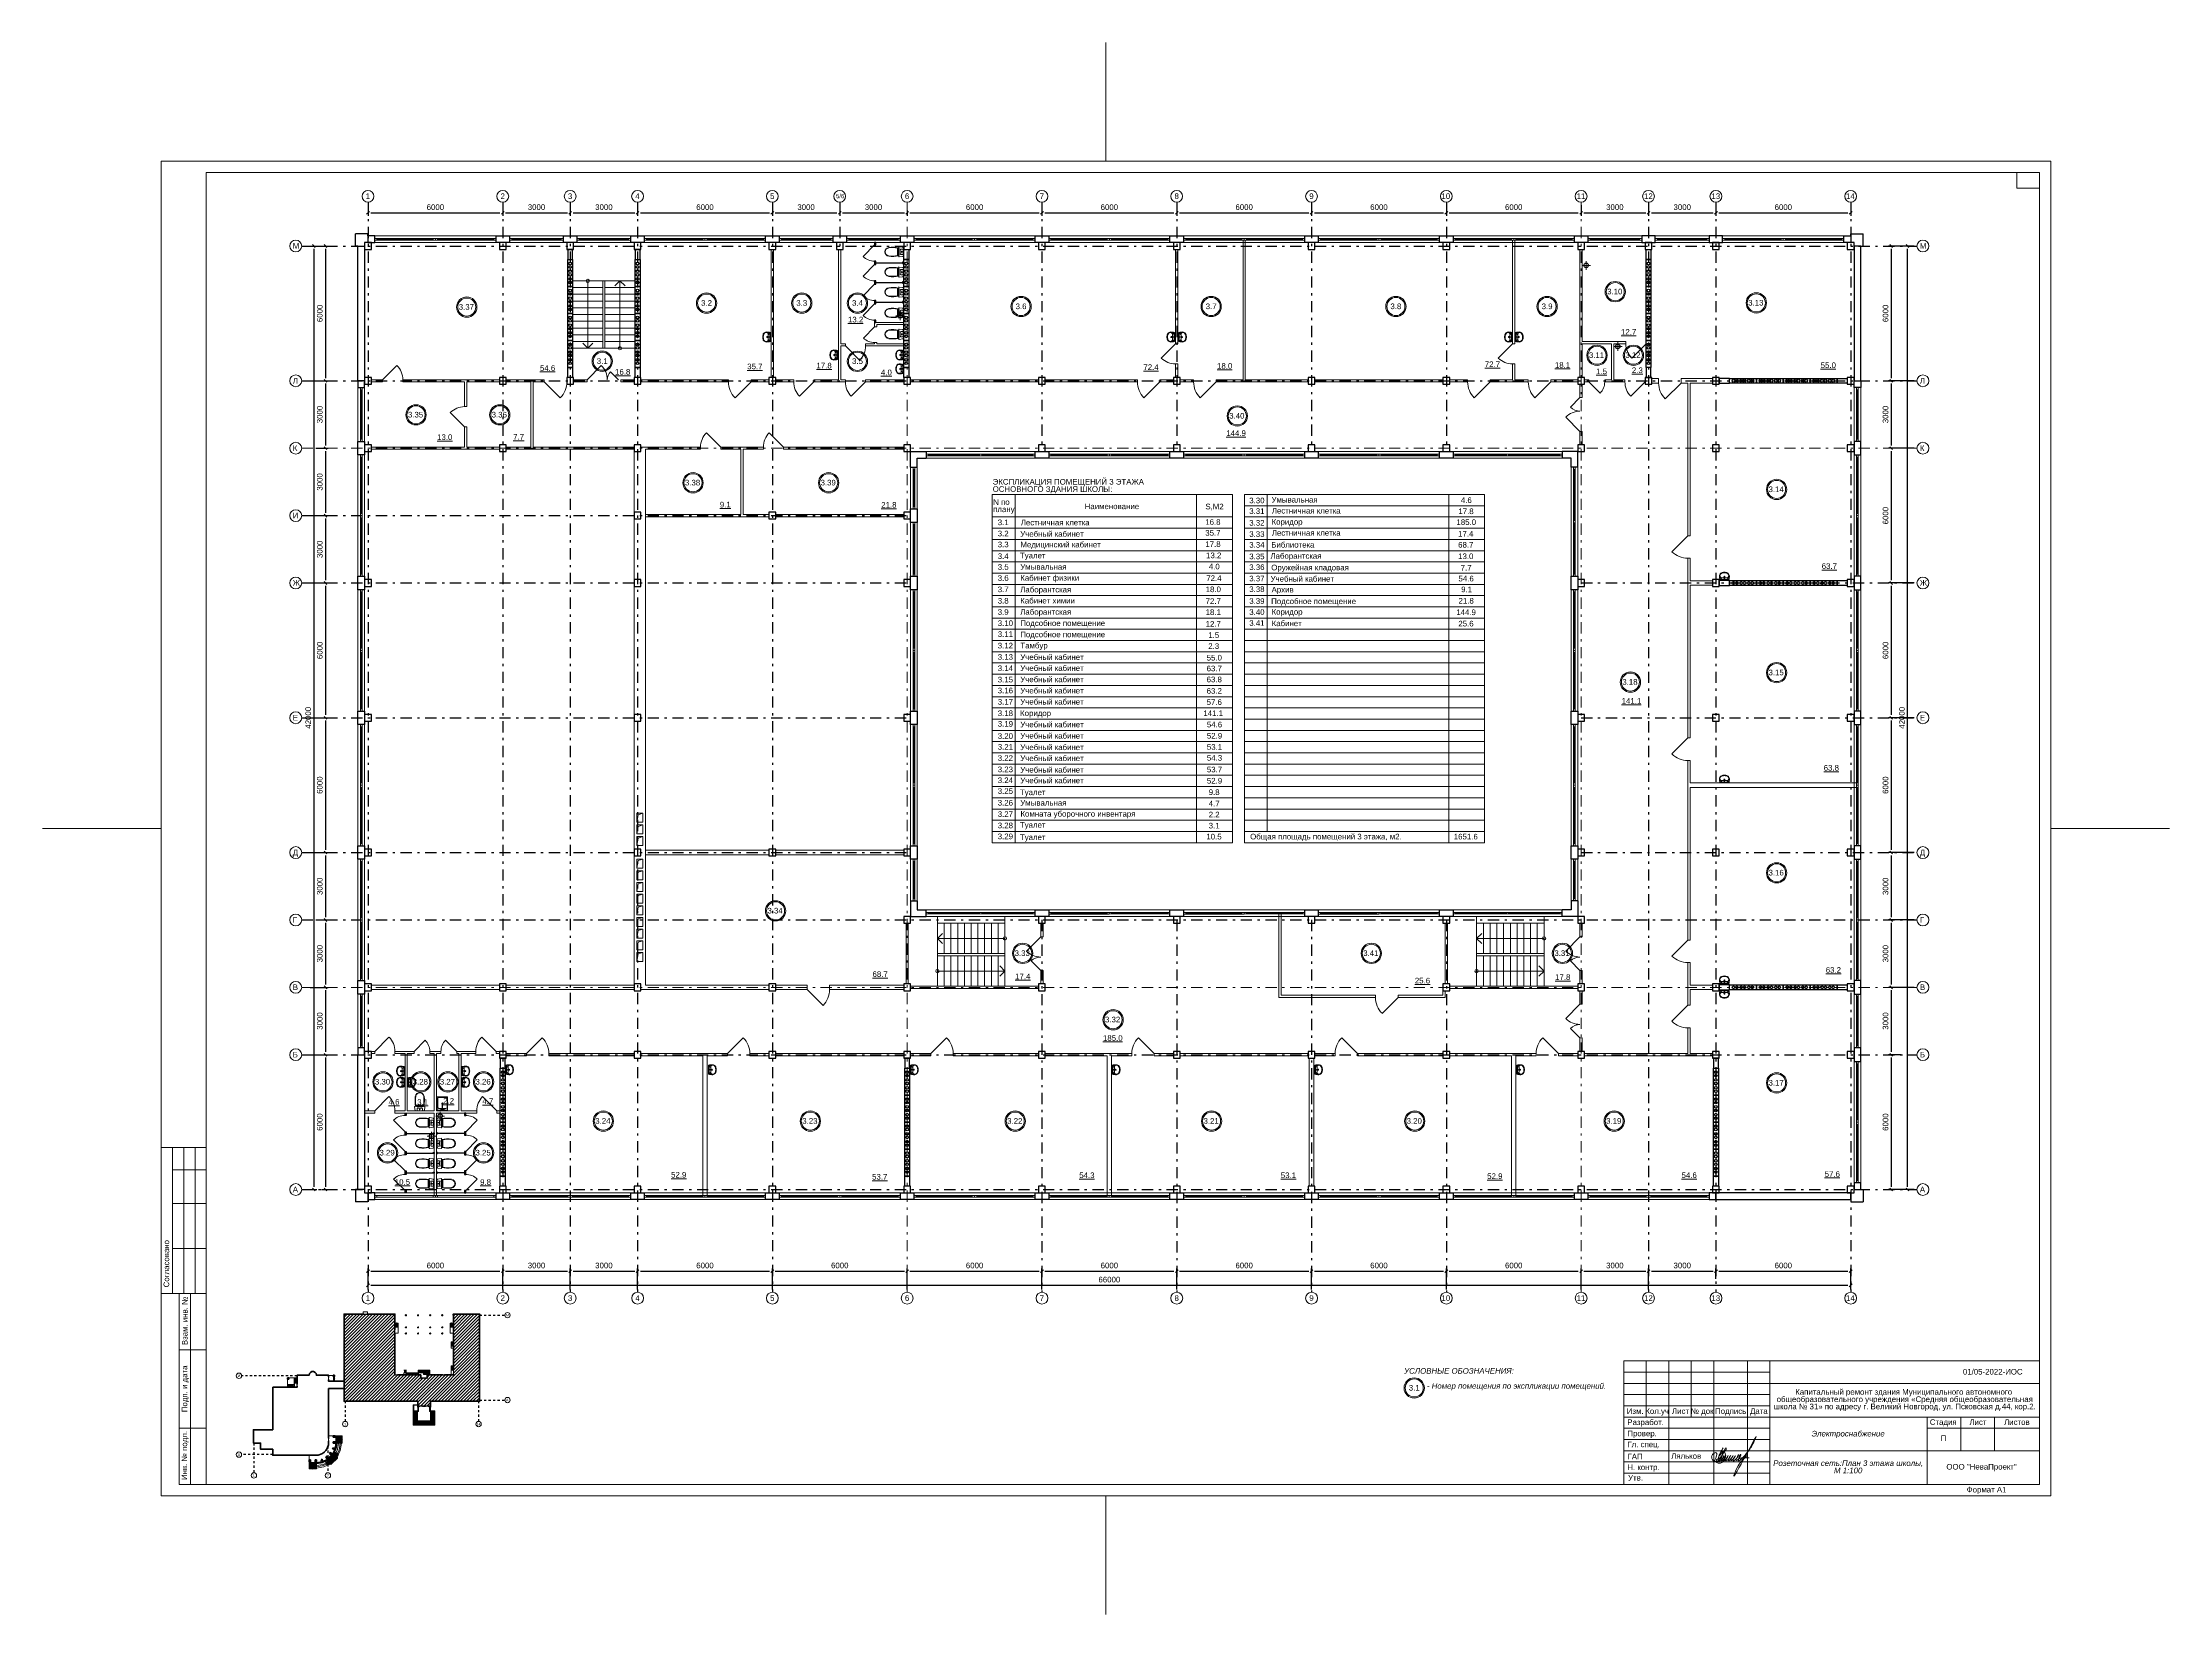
# Model space of a CAD drawing. Header units: metres. Extents: x -306 to 273, y -329 to 512.
# Drawn here: x 178.5 to 273.2, y 369.9 to 439.8 of the extents above; entities that cross this region are included whole.
import ezdxf
from ezdxf.enums import TextEntityAlignment as Align

# ---------------------------------------------------------------- set-up
doc = ezdxf.new("R2010")
doc.units = ezdxf.units.M
doc.header["$MEASUREMENT"] = 0
for name, pattern in [('( Dashdot )', [1.001, 0.5, -0.25, 0.001, -0.25]), ('DGN Style 3', [9.681301, 6.915215, -2.766086]), ('DGN Style 4', [17.066964, 8.528152, -4.264076, 0.01066, -4.264076])]:
    doc.linetypes.add(name, pattern=pattern)
doc.layers.get('DEFPOINTS').update_dxf_attribs({"lineweight": 0})
doc.layers.add('Level 50', color=7, linetype='Continuous', lineweight=0)
doc.layers.add('Level 63', color=7, linetype='Continuous', lineweight=0)
doc.styles.add('Arial', font='ariali.ttf')
doc.styles.add('GOST 2.304', font='cs_gost2304.shx')
doc.styles.add('Standard_0', font='arial.ttf')
doc.styles.add('Style-Arial', font='arial.ttf')
doc.dimstyles.get("Standard").update_dxf_attribs({"dimtxt": 0.00018, "dimasz": 0.00018, "dimexe": 0.0002, "dimexo": 0.0625, "dimgap": 9e-05, "dimtad": 0, "dimtih": 1, "dimtoh": 1, "dimdec": 4, "dimlfac": 1000, "dimzin": 0, "dimdsep": 46, "dimtxsty": 'Standard_0', "dimcen": 9e-05, "dimadec": 0, "dimazin": 0, "dimtfac": 1, "dimtdec": 4, "dimtofl": 0, "dimtmove": 0, "dimatfit": 0, "dimfxl": 0.01, "dimfxlon": 1, "dimtolj": 1, "dimtzin": 0, "dimarcsym": 0})

# ---------------------------------------------------------------- blocks, each defined once
blk = doc.blocks.new('*U1655')
at = {"color": 7, "linetype": 'Continuous', "lineweight": 30, "flags": 128}
blk.add_lwpolyline([(-0.11, -0.6), (-0.11, 0.6), (0.11, 0.6), (0.11, -0.6), (-0.11, -0.6)], close=True, dxfattribs=at)
at = {"color": 7, "linetype": 'Continuous', "lineweight": 30}
for centre in [(0, 0.421), (0, 0.268), (0, 0.077), (0, -0.077), (0, -0.268), (0, -0.421)]:
    blk.add_circle(centre, 0.06, dxfattribs=at)
blk = doc.blocks.new('*U1656')
at = {"color": 7, "linetype": 'Continuous', "lineweight": 0}
blk.add_line((1.25, 0), (-1.25, 0), dxfattribs=at)
at = {"color": 7, "linetype": 'Continuous', "lineweight": 13, "flags": 128}
for points in [[(-1.35, 0.035), (-1.25, 0.035), (-1.25, -0.035), (-1.35, -0.035), (-1.35, 0.035)], [(1.25, 0.035), (1.35, 0.035), (1.35, -0.035), (1.25, -0.035), (1.25, 0.035)]]:
    blk.add_lwpolyline(points, close=True, dxfattribs=at)
at = {"color": 7, "linetype": 'Continuous', "lineweight": 0, "flags": 128}
blk.add_lwpolyline([(-1.25, 0.035), (1.25, 0.035), (1.25, -0.035), (-1.25, -0.035), (-1.25, 0.035)], close=True, dxfattribs=at)
blk = doc.blocks.new('*U1657')
at = {"color": 7, "linetype": 'Continuous', "lineweight": 0}
blk.add_line((1.25, 0.001), (-1.25, -0.001), dxfattribs=at)
at = {"color": 7, "linetype": 'Continuous', "lineweight": 13, "flags": 128}
for points in [[(-1.35, 0.034), (-1.25, 0.034), (-1.25, -0.036), (-1.35, -0.036), (-1.35, 0.034)], [(1.25, 0.036), (1.35, 0.036), (1.35, -0.034), (1.25, -0.034), (1.25, 0.036)]]:
    blk.add_lwpolyline(points, close=True, dxfattribs=at)
at = {"color": 7, "linetype": 'Continuous', "lineweight": 0, "flags": 128}
blk.add_lwpolyline([(-1.25, 0.034), (1.25, 0.036), (1.25, -0.034), (-1.25, -0.036), (-1.25, 0.034)], close=True, dxfattribs=at)
blk = doc.blocks.new('*U1658')
at = {"color": 7, "linetype": 'Continuous', "lineweight": 0}
blk.add_line((-1.1, 0), (1.1, 0), dxfattribs=at)
at = {"color": 7, "linetype": 'Continuous', "lineweight": 13, "flags": 128}
for points in [[(-1.1, -0.035), (-1.2, -0.035), (-1.2, 0.035), (-1.1, 0.035), (-1.1, -0.035)], [(1.2, -0.035), (1.1, -0.035), (1.1, 0.035), (1.2, 0.035), (1.2, -0.035)]]:
    blk.add_lwpolyline(points, close=True, dxfattribs=at)
at = {"color": 7, "linetype": 'Continuous', "lineweight": 0, "flags": 128}
blk.add_lwpolyline([(-1.1, 0.035), (1.1, 0.035), (1.1, -0.035), (-1.1, -0.035), (-1.1, 0.035)], close=True, dxfattribs=at)
blk = doc.blocks.new('*U1659')
at = {"color": 7, "linetype": 'Continuous', "lineweight": 0}
for p in [(-0.227, 0.114), (0.227, 0.114)]:
    blk.add_line(p, (0, -0.114), dxfattribs=at)
blk = doc.blocks.new('*U1660')
at = {"color": 7, "linetype": 'Continuous', "lineweight": 13}
for p, q in [((-0.13, 0.2), (0.13, 0.2)), ((-0.13, 0.2), (-0.13, -0.2)), ((0.13, 0.2), (0.13, -0.2)), ((-0.13, -0.2), (0.13, -0.2))]:
    blk.add_line(p, q, dxfattribs=at)
at = {"color": 7, "linetype": 'Continuous', "lineweight": 13, "flags": 128}
blk.add_lwpolyline([(0.13, 0.2), (-0.076, 0.136), (-0.13, -0.2)], dxfattribs=at)
blk = doc.blocks.new('*U1661')
at = {"color": 7, "linetype": 'Continuous', "lineweight": 30}
for p, q in [((0.275, 0.275), (-0.275, 0.275)), ((-0.275, -0.275), (-0.275, 0.275)), ((0.275, 0.175), (0.275, 0.275)), ((-0.175, -0.275), (-0.275, -0.275))]:
    blk.add_line(p, q, dxfattribs=at)
blk = doc.blocks.new('_Oblique-1')
at = {"color": 0, "linetype": 'ByBlock', "lineweight": -2}
blk.add_line((0.5, 0.5), (-0.5, -0.5), dxfattribs=at)
blk = doc.blocks.new('*D2302')
at = {"color": 0, "linetype": 'Continuous', "lineweight": -2, "transparency": 16777216}
for p, q in [((193.031, 384.331), (193.031, 384.642)), ((193.156, 384.517), (258.906, 384.517)), ((259.031, 384.331), (259.031, 384.642))]:
    blk.add_line(p, q, dxfattribs=at)
at = {"layer": 'DEFPOINTS', "color": 0, "linetype": 'Continuous', "lineweight": 0, "transparency": 16777216}
for p in [(259.031, 384.517), (193.031, 384.206), (259.031, 384.206)]:
    blk.add_point(p, dxfattribs=at)
at = {"color": 0, "linetype": 'Continuous', "lineweight": -2, "transparency": 16777216, "xscale": 0.125, "yscale": 0.125, "zscale": 0.125, "rotation": 180}
blk.add_blockref('_Oblique-1', (193.031, 384.517), dxfattribs=at)
at = {"color": 0, "linetype": 'Continuous', "lineweight": -2, "transparency": 16777216, "xscale": 0.125, "yscale": 0.125, "zscale": 0.125}
blk.add_blockref('_Oblique-1', (259.031, 384.517), dxfattribs=at)
at = {"color": 0, "linetype": 'Continuous', "lineweight": 0, "transparency": 16777216, "insert": (226.031, 384.769), "char_height": 0.25, "attachment_point": 5, "style": 'Style-Arial'}
blk.add_mtext('\\A1;66000', dxfattribs=at)
blk = doc.blocks.new('*D2303')
at = {"color": 0, "linetype": 'Continuous', "lineweight": -2, "transparency": 16777216}
for p, q in [((190.205, 430.779), (191.262, 430.779)), ((191.137, 430.654), (191.137, 424.904)), ((190.205, 424.779), (191.262, 424.779))]:
    blk.add_line(p, q, dxfattribs=at)
at = {"layer": 'DEFPOINTS', "color": 0, "linetype": 'Continuous', "lineweight": 0, "transparency": 16777216}
for p in [(190.08, 430.779), (190.08, 424.779), (191.137, 424.779)]:
    blk.add_point(p, dxfattribs=at)
at = {"color": 0, "linetype": 'Continuous', "lineweight": -2, "transparency": 16777216, "xscale": 0.125, "yscale": 0.125, "zscale": 0.125}
for p, rotation in [((191.137, 430.779), 90), ((191.137, 424.779), 270)]:
    blk.add_blockref('_Oblique-1', p, dxfattribs=dict(at, rotation=rotation))
at = {"color": 0, "linetype": 'Continuous', "lineweight": 0, "transparency": 16777216, "insert": (190.884, 427.779), "char_height": 0.25, "attachment_point": 5, "rotation": 90, "style": 'Style-Arial'}
blk.add_mtext('\\A1;6000', dxfattribs=at)
blk = doc.blocks.new('*D2304')
at = {"color": 0, "linetype": 'Continuous', "lineweight": -2, "transparency": 16777216}
for p, q in [((190.205, 430.779), (190.747, 430.779)), ((190.622, 430.654), (190.622, 388.904)), ((190.205, 388.779), (190.747, 388.779))]:
    blk.add_line(p, q, dxfattribs=at)
at = {"layer": 'DEFPOINTS', "color": 0, "linetype": 'Continuous', "lineweight": 0, "transparency": 16777216}
for p in [(190.08, 430.779), (190.08, 388.779), (190.622, 388.779)]:
    blk.add_point(p, dxfattribs=at)
at = {"color": 0, "linetype": 'Continuous', "lineweight": -2, "transparency": 16777216, "xscale": 0.125, "yscale": 0.125, "zscale": 0.125}
for p, rotation in [((190.622, 430.779), 90), ((190.622, 388.779), 270)]:
    blk.add_blockref('_Oblique-1', p, dxfattribs=dict(at, rotation=rotation))
at = {"color": 0, "linetype": 'Continuous', "lineweight": 0, "transparency": 16777216, "insert": (190.369, 409.779), "char_height": 0.25, "attachment_point": 5, "rotation": 90, "style": 'Style-Arial'}
blk.add_mtext('\\A1;42000', dxfattribs=at)
blk = doc.blocks.new('*D2305')
at = {"color": 0, "linetype": 'Continuous', "lineweight": -2, "transparency": 16777216}
for p, q in [((261.855, 430.779), (260.709, 430.779)), ((260.834, 430.654), (260.834, 424.904)), ((261.855, 424.779), (260.709, 424.779))]:
    blk.add_line(p, q, dxfattribs=at)
at = {"layer": 'DEFPOINTS', "color": 0, "linetype": 'Continuous', "lineweight": 0, "transparency": 16777216}
for p in [(261.98, 430.779), (260.834, 424.779), (261.98, 424.779)]:
    blk.add_point(p, dxfattribs=at)
at = {"color": 0, "linetype": 'Continuous', "lineweight": -2, "transparency": 16777216, "xscale": 0.125, "yscale": 0.125, "zscale": 0.125}
for p, rotation in [((260.834, 430.779), 90), ((260.834, 424.779), 270)]:
    blk.add_blockref('_Oblique-1', p, dxfattribs=dict(at, rotation=rotation))
at = {"color": 0, "linetype": 'Continuous', "lineweight": 0, "transparency": 16777216, "insert": (260.581, 427.779), "char_height": 0.25, "attachment_point": 5, "rotation": 90, "style": 'Style-Arial'}
blk.add_mtext('\\A1;6000', dxfattribs=at)
blk = doc.blocks.new('*D2299')
at = {"color": 0, "linetype": 'Continuous', "lineweight": -2, "transparency": 16777216}
for p, q in [((261.855, 430.779), (261.436, 430.779)), ((261.561, 388.904), (261.561, 430.654)), ((261.855, 388.779), (261.436, 388.779))]:
    blk.add_line(p, q, dxfattribs=at)
at = {"layer": 'DEFPOINTS', "color": 0, "linetype": 'Continuous', "lineweight": 0, "transparency": 16777216}
for p in [(261.561, 430.779), (261.98, 430.779), (261.98, 388.779)]:
    blk.add_point(p, dxfattribs=at)
at = {"color": 0, "linetype": 'Continuous', "lineweight": -2, "transparency": 16777216, "xscale": 0.125, "yscale": 0.125, "zscale": 0.125}
for p, rotation in [((261.561, 430.779), 90), ((261.561, 388.779), 270)]:
    blk.add_blockref('_Oblique-1', p, dxfattribs=dict(at, rotation=rotation))
at = {"color": 0, "linetype": 'Continuous', "lineweight": 0, "transparency": 16777216, "insert": (261.309, 409.779), "char_height": 0.25, "attachment_point": 5, "rotation": 90, "style": 'Style-Arial'}
blk.add_mtext('\\A1;42000', dxfattribs=at)
blk = doc.blocks.new('*D2300')
at = {"color": 0, "linetype": 'Continuous', "lineweight": -2, "transparency": 16777216}
for p, q in [((193.031, 384.331), (193.031, 385.269)), ((193.156, 385.144), (198.906, 385.144)), ((199.031, 384.331), (199.031, 385.269))]:
    blk.add_line(p, q, dxfattribs=at)
at = {"layer": 'DEFPOINTS', "color": 0, "linetype": 'Continuous', "lineweight": 0, "transparency": 16777216}
for p in [(199.031, 385.144), (193.031, 384.206), (199.031, 384.206)]:
    blk.add_point(p, dxfattribs=at)
at = {"color": 0, "linetype": 'Continuous', "lineweight": -2, "transparency": 16777216, "xscale": 0.125, "yscale": 0.125, "zscale": 0.125, "rotation": 180}
blk.add_blockref('_Oblique-1', (193.031, 385.144), dxfattribs=at)
at = {"color": 0, "linetype": 'Continuous', "lineweight": -2, "transparency": 16777216, "xscale": 0.125, "yscale": 0.125, "zscale": 0.125}
blk.add_blockref('_Oblique-1', (199.031, 385.144), dxfattribs=at)
at = {"color": 0, "linetype": 'Continuous', "lineweight": 0, "transparency": 16777216, "insert": (196.031, 385.397), "char_height": 0.25, "attachment_point": 5, "style": 'Style-Arial'}
blk.add_mtext('\\A1;6000', dxfattribs=at)
blk = doc.blocks.new('*D2301')
at = {"color": 0, "linetype": 'Continuous', "lineweight": -2, "transparency": 16777216}
for p, q in [((193.031, 432.604), (193.031, 432.13)), ((193.156, 432.255), (198.906, 432.255)), ((199.031, 432.604), (199.031, 432.13))]:
    blk.add_line(p, q, dxfattribs=at)
at = {"layer": 'DEFPOINTS', "color": 0, "linetype": 'Continuous', "lineweight": 0, "transparency": 16777216}
for p in [(193.031, 432.729), (199.031, 432.729), (199.031, 432.255)]:
    blk.add_point(p, dxfattribs=at)
at = {"color": 0, "linetype": 'Continuous', "lineweight": -2, "transparency": 16777216, "xscale": 0.125, "yscale": 0.125, "zscale": 0.125, "rotation": 180}
blk.add_blockref('_Oblique-1', (193.031, 432.255), dxfattribs=at)
at = {"color": 0, "linetype": 'Continuous', "lineweight": -2, "transparency": 16777216, "xscale": 0.125, "yscale": 0.125, "zscale": 0.125}
blk.add_blockref('_Oblique-1', (199.031, 432.255), dxfattribs=at)
at = {"color": 0, "linetype": 'Continuous', "lineweight": 0, "transparency": 16777216, "insert": (196.031, 432.508), "char_height": 0.25, "attachment_point": 5, "style": 'Style-Arial'}
blk.add_mtext('\\A1;6000', dxfattribs=at)
blk = doc.blocks.new('*U1796')
at = {"color": 7, "linetype": 'Continuous', "lineweight": 13}
for radius in [0.452, 0.402]:
    blk.add_circle((0, 0), radius, dxfattribs=at)
at = {"color": 7, "linetype": 'Continuous', "lineweight": 13, "style": 'Style-Arial'}
blk.add_text('3.1', height=0.25, dxfattribs=at).set_placement((-0.242, 0.133), align=Align.TOP_LEFT)
blk = doc.blocks.new('ум9')
at = {"color": 252, "lineweight": 13}
for p, q in [((0.32, 0), (-0.32, 0)), ((-0.24, -0.06), (-0.19, -0.14)), ((0.23, -0.04), (-0.23, -0.04)), ((0.18, -0.16), (-0.17, -0.16)), ((0.05, -0.23), (-0.05, -0.23)), ((0.04, -0.08), (-0.04, -0.08)), ((0, -0.11), (0, -0.04)), ((0, -0.19), (0, -0.28)), ((0.24, -0.06), (0.19, -0.14))]:
    blk.add_line(p, q, dxfattribs=at)
for centre, radius in [((0, -0.23), 0.0351), ((0, -0.08), 0.0221), ((0, -0.23), 0.0221)]:
    blk.add_circle(centre, radius, dxfattribs=at)
for centre, radius, start, end in [((1.16, -0.33), 1.52, 167.3206, 178.6525), ((-0.13, -0.3), 0.22, 178.312, 234.1043), ((-0.35, -0.3), 0.00065, 358.312, 358.6525), ((0.09, -0.27), 0.429, 154.5977, 180.3349), ((-0.32, 0), 0.00065, 90, 167.3206), ((-0.14, -0.3), 0.18, 141.0504, 245.2718), ((-0.23, -0.12), 0.078, 90, 154.5977), ((-0.14, -0.3), 0.193, 141.0504, 147.7493), ((-0.18, -0.3), 0.159, 98.7111, 129.9424), ((-0.18, -0.3), 0.146, 86.1548, 129.9424), ((-0.04, -0.09), 0.452, 239.6448, 267.5368), ((-0.04, -0.09), 0.413, 244.8898, 267.5368), ((0, 0.1), 0.611, 265.1692, 274.8308), ((0, 0.1), 0.65, 265.1692, 274.8308), ((0.04, -0.09), 0.413, 272.4632, 300.3552), ((0.04, -0.09), 0.452, 272.4632, 300.3552), ((0.18, -0.3), 0.146, 50.0576, 93.8452), ((0.18, -0.3), 0.159, 50.0576, 81.2889), ((0.14, -0.3), 0.18, 294.7282, 38.9496), ((0.23, -0.12), 0.078, 25.4023, 90), ((0.13, -0.3), 0.22, 305.8957, 1.688), ((0.14, -0.3), 0.193, 32.2507, 38.9496), ((-0.09, -0.27), 0.429, 359.6651, 25.4023), ((-1.16, -0.33), 1.52, 1.3475, 12.6794), ((0.32, 0), 0.00065, 12.6794, 90), ((0.35, -0.3), 0.00065, 181.3475, 181.688)]:
    blk.add_arc(centre, radius, start, end, dxfattribs=at)
blk = doc.blocks.new('ун2')
at = {"color": 252, "lineweight": 13}
for p, q in [((-0.13, -0.11), (-0.13, 0.01)), ((0.13, -0.11), (0.13, 0.01)), ((-0.25, -0.19), (-0.23, -0.01)), ((0, -0.27), (-0.18, -0.27)), ((0, -0.23), (-0.17, -0.23)), ((0, -0.23), (0.17, -0.23)), ((0, -0.27), (0.18, -0.27)), ((0.25, -0.19), (0.23, -0.01))]:
    blk.add_line(p, q, dxfattribs=at)
blk.add_circle((0, -0.06), 0.0157, dxfattribs=at)
for centre, radius, start, end in [((-0.23, 0.01), 0.0259, 262.0147, 1.5137), ((0, 1.37), 1.37, 261.6431, 278.3569), ((0.23, 0.01), 0.0258, 178.1572, 278.1058), ((-0.23, -0.19), 0.0242, 185.3126, 270.5398), ((0, -1.27), 1.08, 77.8721, 102.1279), ((1.29, -0.52), 1.52, 168.8327, 186.9654), ((-0.17, -0.15), 0.0829, 229.7034, 270.7895), ((1.29, -0.52), 1.5, 170.087, 187.0749), ((0, -0.68), 0.217, 187.7539, 269.9084), ((0, -0.68), 0.198, 188.5249, 269.9084), ((-0.11, -0.11), 0.0166, 175.2998, 270.088), ((0, -0.59), 0.477, 76.0614, 103.9386), ((0, -0.68), 0.198, 270.0916, 351.4751), ((0, -0.68), 0.217, 270.0916, 352.2461), ((0.11, -0.11), 0.0166, 269.912, 4.7002), ((0.17, -0.15), 0.0829, 269.2105, 310.2966), ((-1.29, -0.52), 1.5, 352.9251, 9.913), ((-1.29, -0.52), 1.52, 353.0346, 11.1673), ((0.23, -0.19), 0.0242, 269.4602, 354.6874)]:
    blk.add_arc(centre, radius, start, end, dxfattribs=at)
blk = doc.blocks.new('*U1671')
at = {"color": 7, "linetype": 'Continuous', "lineweight": 0}
for p, q in [((-0.05, 0), (-2.325, 0)), ((2.325, 0), (0.05, 0))]:
    blk.add_line(p, q, dxfattribs=at)
at = {"color": 7, "linetype": 'Continuous', "lineweight": 0, "flags": 128}
for points in [[(-2.425, 0.15), (2.425, 0.15), (2.425, -0.15), (-2.425, -0.15), (-2.425, 0.15)], [(-2.325, 0.035), (2.325, 0.035), (2.325, -0.035), (-2.325, -0.035), (-2.325, 0.035)]]:
    blk.add_lwpolyline(points, close=True, dxfattribs=at)
at = {"color": 7, "linetype": 'Continuous', "lineweight": 13, "flags": 128}
for points in [[(-2.425, 0.035), (-2.325, 0.035), (-2.325, -0.035), (-2.425, -0.035), (-2.425, 0.035)], [(-0.05, 0.035), (0.05, 0.035), (0.05, -0.035), (-0.05, -0.035), (-0.05, 0.035)], [(2.325, 0.035), (2.425, 0.035), (2.425, -0.035), (2.325, -0.035), (2.325, 0.035)]]:
    blk.add_lwpolyline(points, close=True, dxfattribs=at)
blk = doc.blocks.new('*U1662')
at = {"color": 7, "linetype": 'Continuous', "lineweight": 0}
for p, q in [((0, 29.7), (0, 34.987)), ((-42.05, 0), (-47.337, 0)), ((47.337, 0), (42.05, 0)), ((0, -34.987), (0, -29.7))]:
    blk.add_line(p, q, dxfattribs=at)
at = {"color": 7, "linetype": 'Continuous', "lineweight": 0, "flags": 128}
blk.add_lwpolyline([(42.05, 29.7), (42.05, -29.7), (-42.05, -29.7), (-42.05, 29.7), (42.05, 29.7)], close=True, dxfattribs=at)
at = {"layer": 'Level 50', "color": 7, "linetype": 'Continuous', "lineweight": 13}
for p, q in [((-40.05, 29.2), (-40.05, -29.2)), ((41.55, 29.2), (-40.05, 29.2)), ((40.55, 29.2), (40.55, 28.5)), ((40.55, 28.5), (41.55, 28.5)), ((41.55, 29.2), (41.55, -29.2)), ((41.55, -29.2), (-41.25, -29.2))]:
    blk.add_line(p, q, dxfattribs=at)
at = {"layer": 'Level 63', "color": 7, "linetype": 'Continuous', "lineweight": 13}
for p, q in [((-42.05, -14.2), (-40.05, -14.2)), ((-42.05, -14.2), (-42.05, -20.7)), ((-41.55, -14.2), (-41.55, -20.7)), ((-41.05, -14.2), (-41.05, -20.7)), ((-40.55, -14.2), (-40.55, -20.7)), ((-41.55, -15.2), (-40.05, -15.2)), ((-41.55, -16.7), (-40.05, -16.7)), ((-41.55, -18.7), (-40.05, -18.7)), ((-42.05, -20.7), (-40.05, -20.7)), ((-41.25, -20.7), (-40.05, -20.7)), ((-40.75, -29.2), (-40.75, -20.7)), ((-41.25, -23.2), (-40.05, -23.2)), ((23.05, -23.7), (41.55, -23.7)), ((23.05, -23.7), (23.05, -29.2)), ((24.05, -23.7), (24.05, -26.2)), ((25.05, -23.7), (25.05, -29.2)), ((26.05, -23.7), (26.05, -26.2)), ((27.05, -23.7), (27.05, -29.2)), ((28.55, -23.7), (28.55, -29.2)), ((29.55, -23.7), (29.55, -29.2)), ((29.55, -24.7), (41.55, -24.7)), ((23.05, -25.7), (29.55, -25.7)), ((23.05, -26.2), (29.55, -26.2)), ((29.55, -26.2), (41.55, -26.2)), ((-41.25, -26.7), (-40.05, -26.7)), ((36.55, -26.7), (41.55, -26.7)), ((29.55, -27.7), (41.55, -27.7))]:
    blk.add_line(p, q, dxfattribs=at)
at = {"layer": 'Level 63', "color": 7, "linetype": 'Continuous', "lineweight": 0}
for p, q in [((23.05, -24.2), (29.55, -24.2)), ((23.05, -24.7), (29.55, -24.7)), ((23.05, -25.2), (29.55, -25.2)), ((23.05, -26.7), (29.55, -26.7)), ((23.05, -27.2), (29.55, -27.2)), ((23.05, -27.7), (29.55, -27.7)), ((23.05, -28.2), (29.55, -28.2)), ((23.05, -28.7), (29.55, -28.7))]:
    blk.add_line(p, q, dxfattribs=at)
at = {"layer": 'Level 63', "color": 7, "linetype": 'Continuous', "lineweight": 13, "flags": 128}
for points in [[(-41.25, -29.2), (-41.25, -20.7)], [(36.55, -26.2), (36.55, -29.2)], [(38.05, -26.2), (38.05, -27.7)], [(39.55, -26.2), (39.55, -27.7)]]:
    blk.add_lwpolyline(points, dxfattribs=at)
at = {"layer": 'Level 63', "color": 7, "linetype": 'Continuous', "lineweight": 0, "style": 'Style-Arial'}
for s, p in [('Согласовано', (-41.826, -19.373)), ('Взам. инв. №', (-41.007, -21.916)), ('Подп. и дата', (-41.02, -24.945)), ('Инв. № подл.', (-41.025, -27.913))]:
    blk.add_text(s, height=0.25002, rotation=90, dxfattribs=at).set_placement(p, align=Align.MIDDLE_CENTER)
for s, p in [('Изм.', (23.557, -25.935)), ('Разработ.', (24.019, -26.431)), ('Кол.уч', (24.534, -25.935)), ('Лист', (25.573, -25.935)), ('№ док', (26.532, -25.935)), ('Подпись', (27.806, -25.935)), ('Дата', (29.061, -25.935)), ('Стадия', (37.268, -26.425)), ('Лист', (38.813, -26.425)), ('Листов', (40.546, -26.425)), ('Провер.', (23.864, -26.929)), ('Гл. спец.', (23.931, -27.416)), ('Н. контр.', (23.925, -28.435)), ('ГАП', (23.551, -27.957)), ('ООО "НеваПроект"', (38.973, -28.411)), ('Утв.', (23.57, -28.902)), ('Формат А1', (39.197, -29.431))]:
    blk.add_text(s, height=0.25, dxfattribs=at).set_placement(p, align=Align.MIDDLE_CENTER)
blk = doc.blocks.new('*U1825')
at = {"color": 7, "linetype": 'Continuous', "lineweight": 13}
for radius in [0.452, 0.402]:
    blk.add_circle((0, 0), radius, dxfattribs=at)
at = {"color": 7, "linetype": 'Continuous', "lineweight": 13, "style": 'Style-Arial'}
blk.add_text('3.2', height=0.25, dxfattribs=at).set_placement((-0.242, 0.133), align=Align.TOP_LEFT)
blk = doc.blocks.new('*U1826')
at = {"color": 7, "linetype": 'Continuous', "lineweight": 13}
for radius in [0.452, 0.402]:
    blk.add_circle((0, 0), radius, dxfattribs=at)
at = {"color": 7, "linetype": 'Continuous', "lineweight": 13, "style": 'Style-Arial'}
blk.add_text('3.3', height=0.25, dxfattribs=at).set_placement((-0.242, 0.133), align=Align.TOP_LEFT)
blk = doc.blocks.new('*U1827')
at = {"color": 7, "linetype": 'Continuous', "lineweight": 13}
for radius in [0.452, 0.402]:
    blk.add_circle((0, 0), radius, dxfattribs=at)
at = {"color": 7, "linetype": 'Continuous', "lineweight": 13, "style": 'Style-Arial'}
blk.add_text('3.4', height=0.25, dxfattribs=at).set_placement((-0.242, 0.133), align=Align.TOP_LEFT)
blk = doc.blocks.new('*U1828')
at = {"color": 7, "linetype": 'Continuous', "lineweight": 13}
for radius in [0.452, 0.402]:
    blk.add_circle((0, 0), radius, dxfattribs=at)
at = {"color": 7, "linetype": 'Continuous', "lineweight": 13, "style": 'Style-Arial'}
blk.add_text('3.5', height=0.25, dxfattribs=at).set_placement((-0.242, 0.133), align=Align.TOP_LEFT)
blk = doc.blocks.new('*U1829')
at = {"color": 7, "linetype": 'Continuous', "lineweight": 13}
for radius in [0.452, 0.402]:
    blk.add_circle((0, 0), radius, dxfattribs=at)
at = {"color": 7, "linetype": 'Continuous', "lineweight": 13, "style": 'Style-Arial'}
blk.add_text('3.6', height=0.25, dxfattribs=at).set_placement((-0.242, 0.133), align=Align.TOP_LEFT)
blk = doc.blocks.new('*U1830')
at = {"color": 7, "linetype": 'Continuous', "lineweight": 13}
for radius in [0.452, 0.402]:
    blk.add_circle((0, 0), radius, dxfattribs=at)
at = {"color": 7, "linetype": 'Continuous', "lineweight": 13, "style": 'Style-Arial'}
blk.add_text('3.7', height=0.25, dxfattribs=at).set_placement((-0.242, 0.133), align=Align.TOP_LEFT)
blk = doc.blocks.new('*U1831')
at = {"color": 7, "linetype": 'Continuous', "lineweight": 13}
for radius in [0.452, 0.402]:
    blk.add_circle((0, 0), radius, dxfattribs=at)
at = {"color": 7, "linetype": 'Continuous', "lineweight": 13, "style": 'Style-Arial'}
blk.add_text('3.8', height=0.25, dxfattribs=at).set_placement((-0.242, 0.133), align=Align.TOP_LEFT)
blk = doc.blocks.new('*U1832')
at = {"color": 7, "linetype": 'Continuous', "lineweight": 13}
for radius in [0.452, 0.402]:
    blk.add_circle((0, 0), radius, dxfattribs=at)
at = {"color": 7, "linetype": 'Continuous', "lineweight": 13, "style": 'Style-Arial'}
blk.add_text('3.9', height=0.25, dxfattribs=at).set_placement((-0.242, 0.133), align=Align.TOP_LEFT)
blk = doc.blocks.new('*U1833')
at = {"color": 7, "linetype": 'Continuous', "lineweight": 13}
for radius in [0.452, 0.402]:
    blk.add_circle((0, 0), radius, dxfattribs=at)
at = {"color": 7, "linetype": 'Continuous', "lineweight": 13, "style": 'Style-Arial'}
blk.add_text('3.10', height=0.25, dxfattribs=at).set_placement((-0.361, 0.133), align=Align.TOP_LEFT)
blk = doc.blocks.new('*U1834')
at = {"color": 7, "linetype": 'Continuous', "lineweight": 13}
for radius in [0.452, 0.402]:
    blk.add_circle((0, 0), radius, dxfattribs=at)
at = {"color": 7, "linetype": 'Continuous', "lineweight": 13, "style": 'Style-Arial'}
blk.add_text('3.11', height=0.25, dxfattribs=at).set_placement((-0.361, 0.133), align=Align.TOP_LEFT)
blk = doc.blocks.new('*U1835')
at = {"color": 7, "linetype": 'Continuous', "lineweight": 13}
for radius in [0.452, 0.402]:
    blk.add_circle((0, 0), radius, dxfattribs=at)
at = {"color": 7, "linetype": 'Continuous', "lineweight": 13, "style": 'Style-Arial'}
blk.add_text('3.12', height=0.25, dxfattribs=at).set_placement((-0.361, 0.133), align=Align.TOP_LEFT)
blk = doc.blocks.new('*U1836')
at = {"color": 7, "linetype": 'Continuous', "lineweight": 13}
for radius in [0.452, 0.402]:
    blk.add_circle((0, 0), radius, dxfattribs=at)
at = {"color": 7, "linetype": 'Continuous', "lineweight": 13, "style": 'Style-Arial'}
blk.add_text('3.13', height=0.25, dxfattribs=at).set_placement((-0.361, 0.133), align=Align.TOP_LEFT)
blk = doc.blocks.new('*U1837')
at = {"color": 7, "linetype": 'Continuous', "lineweight": 13}
for radius in [0.452, 0.402]:
    blk.add_circle((0, 0), radius, dxfattribs=at)
at = {"color": 7, "linetype": 'Continuous', "lineweight": 13, "style": 'Style-Arial'}
blk.add_text('3.14', height=0.25, dxfattribs=at).set_placement((-0.361, 0.133), align=Align.TOP_LEFT)
blk = doc.blocks.new('*U1838')
at = {"color": 7, "linetype": 'Continuous', "lineweight": 13}
for radius in [0.452, 0.402]:
    blk.add_circle((0, 0), radius, dxfattribs=at)
at = {"color": 7, "linetype": 'Continuous', "lineweight": 13, "style": 'Style-Arial'}
blk.add_text('3.15', height=0.25, dxfattribs=at).set_placement((-0.361, 0.133), align=Align.TOP_LEFT)
blk = doc.blocks.new('*U1839')
at = {"color": 7, "linetype": 'Continuous', "lineweight": 13}
for radius in [0.452, 0.402]:
    blk.add_circle((0, 0), radius, dxfattribs=at)
at = {"color": 7, "linetype": 'Continuous', "lineweight": 13, "style": 'Style-Arial'}
blk.add_text('3.16', height=0.25, dxfattribs=at).set_placement((-0.361, 0.133), align=Align.TOP_LEFT)
blk = doc.blocks.new('*U1840')
at = {"color": 7, "linetype": 'Continuous', "lineweight": 13}
for radius in [0.452, 0.402]:
    blk.add_circle((0, 0), radius, dxfattribs=at)
at = {"color": 7, "linetype": 'Continuous', "lineweight": 13, "style": 'Style-Arial'}
blk.add_text('3.17', height=0.25, dxfattribs=at).set_placement((-0.361, 0.133), align=Align.TOP_LEFT)
blk = doc.blocks.new('*U1841')
at = {"color": 7, "linetype": 'Continuous', "lineweight": 13}
for radius in [0.452, 0.402]:
    blk.add_circle((0, 0), radius, dxfattribs=at)
at = {"color": 7, "linetype": 'Continuous', "lineweight": 13, "style": 'Style-Arial'}
blk.add_text('3.18', height=0.25, dxfattribs=at).set_placement((-0.361, 0.133), align=Align.TOP_LEFT)
blk = doc.blocks.new('*U1842')
at = {"color": 7, "linetype": 'Continuous', "lineweight": 13}
for radius in [0.452, 0.402]:
    blk.add_circle((0, 0), radius, dxfattribs=at)
at = {"color": 7, "linetype": 'Continuous', "lineweight": 13, "style": 'Style-Arial'}
blk.add_text('3.19', height=0.25, dxfattribs=at).set_placement((-0.361, 0.133), align=Align.TOP_LEFT)
blk = doc.blocks.new('*U1843')
at = {"color": 7, "linetype": 'Continuous', "lineweight": 13}
for radius in [0.452, 0.402]:
    blk.add_circle((0, 0), radius, dxfattribs=at)
at = {"color": 7, "linetype": 'Continuous', "lineweight": 13, "style": 'Style-Arial'}
blk.add_text('3.20', height=0.25, dxfattribs=at).set_placement((-0.361, 0.133), align=Align.TOP_LEFT)
blk = doc.blocks.new('*U1844')
at = {"color": 7, "linetype": 'Continuous', "lineweight": 13}
for radius in [0.452, 0.402]:
    blk.add_circle((0, 0), radius, dxfattribs=at)
at = {"color": 7, "linetype": 'Continuous', "lineweight": 13, "style": 'Style-Arial'}
blk.add_text('3.21', height=0.25, dxfattribs=at).set_placement((-0.361, 0.133), align=Align.TOP_LEFT)
blk = doc.blocks.new('*U1845')
at = {"color": 7, "linetype": 'Continuous', "lineweight": 13}
for radius in [0.452, 0.402]:
    blk.add_circle((0, 0), radius, dxfattribs=at)
at = {"color": 7, "linetype": 'Continuous', "lineweight": 13, "style": 'Style-Arial'}
blk.add_text('3.22', height=0.25, dxfattribs=at).set_placement((-0.361, 0.133), align=Align.TOP_LEFT)
blk = doc.blocks.new('*U1858')
at = {"color": 7, "linetype": 'Continuous', "lineweight": 13}
for radius in [0.452, 0.402]:
    blk.add_circle((0, 0), radius, dxfattribs=at)
at = {"color": 7, "linetype": 'Continuous', "lineweight": 13, "style": 'Style-Arial'}
blk.add_text('3.23', height=0.25, dxfattribs=at).set_placement((-0.361, 0.133), align=Align.TOP_LEFT)
blk = doc.blocks.new('*U1859')
at = {"color": 7, "linetype": 'Continuous', "lineweight": 13}
for radius in [0.452, 0.402]:
    blk.add_circle((0, 0), radius, dxfattribs=at)
at = {"color": 7, "linetype": 'Continuous', "lineweight": 13, "style": 'Style-Arial'}
blk.add_text('3.24', height=0.25, dxfattribs=at).set_placement((-0.361, 0.133), align=Align.TOP_LEFT)
blk = doc.blocks.new('*U1860')
at = {"color": 7, "linetype": 'Continuous', "lineweight": 13}
for radius in [0.452, 0.402]:
    blk.add_circle((0, 0), radius, dxfattribs=at)
at = {"color": 7, "linetype": 'Continuous', "lineweight": 13, "style": 'Style-Arial'}
blk.add_text('3.25', height=0.25, dxfattribs=at).set_placement((-0.361, 0.133), align=Align.TOP_LEFT)
blk = doc.blocks.new('*U1861')
at = {"color": 7, "linetype": 'Continuous', "lineweight": 13}
for radius in [0.452, 0.402]:
    blk.add_circle((0, 0), radius, dxfattribs=at)
at = {"color": 7, "linetype": 'Continuous', "lineweight": 13, "style": 'Style-Arial'}
blk.add_text('3.29', height=0.25, dxfattribs=at).set_placement((-0.361, 0.133), align=Align.TOP_LEFT)
blk = doc.blocks.new('*U1862')
at = {"color": 7, "linetype": 'Continuous', "lineweight": 13}
for radius in [0.452, 0.402]:
    blk.add_circle((0, 0), radius, dxfattribs=at)
at = {"color": 7, "linetype": 'Continuous', "lineweight": 13, "style": 'Style-Arial'}
blk.add_text('3.26', height=0.25, dxfattribs=at).set_placement((-0.361, 0.133), align=Align.TOP_LEFT)
blk = doc.blocks.new('*U1863')
at = {"color": 7, "linetype": 'Continuous', "lineweight": 13}
for radius in [0.452, 0.402]:
    blk.add_circle((0, 0), radius, dxfattribs=at)
at = {"color": 7, "linetype": 'Continuous', "lineweight": 13, "style": 'Style-Arial'}
blk.add_text('3.30', height=0.25, dxfattribs=at).set_placement((-0.361, 0.133), align=Align.TOP_LEFT)
blk = doc.blocks.new('*U1864')
at = {"color": 7, "linetype": 'Continuous', "lineweight": 13}
for radius in [0.452, 0.402]:
    blk.add_circle((0, 0), radius, dxfattribs=at)
at = {"color": 7, "linetype": 'Continuous', "lineweight": 13, "style": 'Style-Arial'}
blk.add_text('3.28', height=0.25, dxfattribs=at).set_placement((-0.361, 0.133), align=Align.TOP_LEFT)
blk = doc.blocks.new('*U1865')
at = {"color": 7, "linetype": 'Continuous', "lineweight": 13}
for radius in [0.452, 0.402]:
    blk.add_circle((0, 0), radius, dxfattribs=at)
at = {"color": 7, "linetype": 'Continuous', "lineweight": 13, "style": 'Style-Arial'}
blk.add_text('3.27', height=0.25, dxfattribs=at).set_placement((-0.361, 0.133), align=Align.TOP_LEFT)
blk = doc.blocks.new('*U1866')
at = {"color": 7, "linetype": 'Continuous', "lineweight": 13}
for radius in [0.452, 0.402]:
    blk.add_circle((0, 0), radius, dxfattribs=at)
at = {"color": 7, "linetype": 'Continuous', "lineweight": 13, "style": 'Style-Arial'}
blk.add_text('3.31', height=0.25, dxfattribs=at).set_placement((-0.361, 0.133), align=Align.TOP_LEFT)
blk = doc.blocks.new('*U1867')
at = {"color": 7, "linetype": 'Continuous', "lineweight": 13}
for radius in [0.452, 0.402]:
    blk.add_circle((0, 0), radius, dxfattribs=at)
at = {"color": 7, "linetype": 'Continuous', "lineweight": 13, "style": 'Style-Arial'}
blk.add_text('3.32', height=0.25, dxfattribs=at).set_placement((-0.361, 0.133), align=Align.TOP_LEFT)
blk = doc.blocks.new('*U1868')
at = {"color": 7, "linetype": 'Continuous', "lineweight": 13}
for radius in [0.452, 0.402]:
    blk.add_circle((0, 0), radius, dxfattribs=at)
at = {"color": 7, "linetype": 'Continuous', "lineweight": 13, "style": 'Style-Arial'}
blk.add_text('3.33', height=0.25, dxfattribs=at).set_placement((-0.361, 0.133), align=Align.TOP_LEFT)
blk = doc.blocks.new('*U1869')
at = {"color": 7, "linetype": 'Continuous', "lineweight": 13}
for radius in [0.452, 0.402]:
    blk.add_circle((0, 0), radius, dxfattribs=at)
at = {"color": 7, "linetype": 'Continuous', "lineweight": 13, "style": 'Style-Arial'}
blk.add_text('3.34', height=0.25, dxfattribs=at).set_placement((-0.361, 0.133), align=Align.TOP_LEFT)
blk = doc.blocks.new('*U1870')
at = {"color": 7, "linetype": 'Continuous', "lineweight": 13}
for radius in [0.452, 0.402]:
    blk.add_circle((0, 0), radius, dxfattribs=at)
at = {"color": 7, "linetype": 'Continuous', "lineweight": 13, "style": 'Style-Arial'}
blk.add_text('3.35', height=0.25, dxfattribs=at).set_placement((-0.361, 0.133), align=Align.TOP_LEFT)
blk = doc.blocks.new('*U1871')
at = {"color": 7, "linetype": 'Continuous', "lineweight": 13}
for radius in [0.452, 0.402]:
    blk.add_circle((0, 0), radius, dxfattribs=at)
at = {"color": 7, "linetype": 'Continuous', "lineweight": 13, "style": 'Style-Arial'}
blk.add_text('3.36', height=0.25, dxfattribs=at).set_placement((-0.361, 0.133), align=Align.TOP_LEFT)
blk = doc.blocks.new('*U1872')
at = {"color": 7, "linetype": 'Continuous', "lineweight": 13}
for radius in [0.452, 0.402]:
    blk.add_circle((0, 0), radius, dxfattribs=at)
at = {"color": 7, "linetype": 'Continuous', "lineweight": 13, "style": 'Style-Arial'}
blk.add_text('3.37', height=0.25, dxfattribs=at).set_placement((-0.361, 0.133), align=Align.TOP_LEFT)
blk = doc.blocks.new('*U1873')
at = {"color": 7, "linetype": 'Continuous', "lineweight": 13}
for radius in [0.452, 0.402]:
    blk.add_circle((0, 0), radius, dxfattribs=at)
at = {"color": 7, "linetype": 'Continuous', "lineweight": 13, "style": 'Style-Arial'}
blk.add_text('3.38', height=0.25, dxfattribs=at).set_placement((-0.361, 0.133), align=Align.TOP_LEFT)
blk = doc.blocks.new('*U1874')
at = {"color": 7, "linetype": 'Continuous', "lineweight": 13}
for radius in [0.452, 0.402]:
    blk.add_circle((0, 0), radius, dxfattribs=at)
at = {"color": 7, "linetype": 'Continuous', "lineweight": 13, "style": 'Style-Arial'}
blk.add_text('3.39', height=0.25, dxfattribs=at).set_placement((-0.361, 0.133), align=Align.TOP_LEFT)
blk = doc.blocks.new('*U1875')
at = {"color": 7, "linetype": 'Continuous', "lineweight": 13}
for radius in [0.452, 0.402]:
    blk.add_circle((0, 0), radius, dxfattribs=at)
at = {"color": 7, "linetype": 'Continuous', "lineweight": 13, "style": 'Style-Arial'}
blk.add_text('3.40', height=0.25, dxfattribs=at).set_placement((-0.361, 0.133), align=Align.TOP_LEFT)
blk = doc.blocks.new('*U1876')
at = {"color": 7, "linetype": 'Continuous', "lineweight": 13}
for radius in [0.452, 0.402]:
    blk.add_circle((0, 0), radius, dxfattribs=at)
at = {"color": 7, "linetype": 'Continuous', "lineweight": 13, "style": 'Style-Arial'}
blk.add_text('3.41', height=0.25, dxfattribs=at).set_placement((-0.361, 0.133), align=Align.TOP_LEFT)
blk = doc.blocks.new('*U1893')
at = {"color": 7, "linetype": 'DGN Style 4', "lineweight": 0}
for p, q in [((-0.194, 0), (0.194, 0)), ((0, 0.194), (0, -0.193))]:
    blk.add_line(p, q, dxfattribs=at)
at = {"color": 92, "linetype": 'Continuous', "lineweight": 30}
blk.add_circle((0, 0), 0.1, dxfattribs=at)
blk = doc.blocks.new('*U1892')
at = {"color": 252, "linetype": 'Continuous', "lineweight": 13}
for p, q in [((-0.906, 1.162), (-0.394, 1.675)), ((-0.906, 0.287), (-0.394, 0.8)), ((-0.906, -0.588), (-0.394, -0.075)), ((-0.906, -1.463), (-0.394, -0.95))]:
    blk.add_line(p, q, dxfattribs=at)
at = {"color": 252, "linetype": 'Continuous', "lineweight": 30}
for p, q in [((-0.344, 0.875), (0.856, 0.875)), ((-0.344, 0), (0.856, 0)), ((-0.344, -0.875), (0.856, -0.875))]:
    blk.add_line(p, q, dxfattribs=at)
at = {"color": 252, "linetype": 'Continuous', "lineweight": 30, "flags": 128}
for points in [[(-0.344, 1.725), (-0.344, 1.775), (-0.394, 1.775), (-0.394, 1.725), (-0.344, 1.725)], [(-0.344, 1.675), (-0.344, 1.725), (-0.394, 1.725), (-0.394, 1.675), (-0.344, 1.675)], [(-0.344, 0.9), (-0.344, 0.95), (-0.394, 0.95), (-0.394, 0.9), (-0.344, 0.9)], [(-0.344, 0.85), (-0.344, 0.9), (-0.394, 0.9), (-0.394, 0.85), (-0.344, 0.85)], [(-0.344, 0.8), (-0.344, 0.85), (-0.394, 0.85), (-0.394, 0.8), (-0.344, 0.8)], [(-0.344, 0.025), (-0.344, 0.075), (-0.394, 0.075), (-0.394, 0.025), (-0.344, 0.025)], [(-0.344, -0.025), (-0.344, 0.025), (-0.394, 0.025), (-0.394, -0.025), (-0.344, -0.025)], [(0.906, 0.85), (0.906, 0.9), (0.856, 0.9), (0.856, 0.85), (0.906, 0.85)], [(0.906, -0.025), (0.906, 0.025), (0.856, 0.025), (0.856, -0.025), (0.906, -0.025)], [(-0.344, -0.075), (-0.344, -0.025), (-0.394, -0.025), (-0.394, -0.075), (-0.344, -0.075)], [(-0.344, -0.85), (-0.344, -0.8), (-0.394, -0.8), (-0.394, -0.85), (-0.344, -0.85)], [(-0.344, -0.9), (-0.344, -0.85), (-0.394, -0.85), (-0.394, -0.9), (-0.344, -0.9)], [(-0.344, -0.95), (-0.344, -0.9), (-0.394, -0.9), (-0.394, -0.95), (-0.344, -0.95)], [(0.906, -0.9), (0.906, -0.85), (0.856, -0.85), (0.856, -0.9), (0.906, -0.9)], [(-0.344, -1.725), (-0.344, -1.675), (-0.394, -1.675), (-0.394, -1.725), (-0.344, -1.725)], [(-0.344, -1.775), (-0.344, -1.725), (-0.394, -1.725), (-0.394, -1.775), (-0.344, -1.775)]]:
    blk.add_lwpolyline(points, close=True, dxfattribs=at)
at = {"color": 252, "linetype": 'Continuous', "lineweight": 0}
for centre in [(-0.394, 1.675), (-0.394, 0.8), (-0.394, -0.075), (-0.394, -0.95)]:
    blk.add_arc(centre, 0.725, 225, 270, dxfattribs=at)
blk = doc.blocks.new('*U1891')
at = {"color": 7, "linetype": 'Continuous', "lineweight": 13}
blk.add_line((-0.35, 0.247), (0.145, -0.247), dxfattribs=at)
at = {"color": 7, "linetype": 'Continuous', "lineweight": 0}
blk.add_arc((-0.35, 0.247), 0.7, 315, 0, dxfattribs=at)
blk = doc.blocks.new('*U1889')
at = {"color": 7, "linetype": 'Continuous', "lineweight": 13}
blk.add_line((-0.45, 0.318), (0.186, -0.318), dxfattribs=at)
at = {"color": 7, "linetype": 'Continuous', "lineweight": 0}
blk.add_arc((-0.45, 0.318), 0.9, 315, 360, dxfattribs=at)
blk = doc.blocks.new('*U1890')
at = {"color": 7, "linetype": 'Continuous', "lineweight": 13}
for p, q in [((0.318, 0.75), (-0.318, 0.114)), ((0.318, -0.75), (-0.106, -0.326))]:
    blk.add_line(p, q, dxfattribs=at)
at = {"color": 7, "linetype": 'Continuous', "lineweight": 0}
for centre, radius, start, end in [((0.318, 0.75), 0.9, 225, 270), ((0.318, -0.75), 0.6, 90, 135)]:
    blk.add_arc(centre, radius, start, end, dxfattribs=at)
blk = doc.blocks.new('*U1888')
at = {"color": 7, "lineweight": 13}
blk.add_line((-0.5, 0.354), (0.207, -0.354), dxfattribs=at)
at = {"color": 7, "lineweight": 0}
blk.add_arc((-0.5, 0.354), 1, 315, 360, dxfattribs=at)
blk = doc.blocks.new('*U1894')
at = {"color": 7, "lineweight": 13}
for p, q in [((-0.7, -0.318), (-0.064, 0.318)), ((0.7, -0.318), (0.346, 0.035))]:
    blk.add_line(p, q, dxfattribs=at)
at = {"color": 7, "lineweight": 0}
for centre, radius, start, end in [((-0.7, -0.318), 0.9, 0, 45), ((0.7, -0.318), 0.5, 135, 180)]:
    blk.add_arc(centre, radius, start, end, dxfattribs=at)
blk = doc.blocks.new('*U1895')
at = {"color": 252, "linetype": 'Continuous', "lineweight": 13}
for p, q in [((-0.3, 0.229), (-0.3, -0.228)), ((-0.3, 0.229), (0.3, 0.229)), ((-0.27, 0.156), (-0.27, -0.156)), ((0.17, 0.206), (-0.22, 0.206)), ((0.039, 0), (-0.024, 0)), ((0.008, 0.023), (0.008, -0.023)), ((0.051, 0.003), (0.054, 0.007)), ((0.051, -0.002), (0.051, 0.003)), ((0.059, 0.009), (0.054, 0.007)), ((0.055, 0.004), (0.059, 0.009)), ((0.055, -0.003), (0.055, 0.004)), ((0.057, 0.003), (0.06, 0.007)), ((0.057, -0.002), (0.057, 0.003)), ((0.059, 0.009), (0.064, 0.011)), ((0.06, 0.007), (0.064, 0.009)), ((0.064, 0.011), (0.07, 0.009)), ((0.265, 0.009), (0.064, 0.009)), ((0.22, 0.009), (0.22, 0.156)), ((0.224, 0.059), (0.228, 0.064)), ((0.224, 0.059), (0.224, 0.056)), ((0.224, 0.056), (0.225, 0.054)), ((0.243, 0.022), (0.224, 0.056)), ((0.225, 0.054), (0.229, 0.053)), ((0.228, 0.064), (0.227, 0.062)), ((0.227, 0.062), (0.229, 0.061)), ((0.23, 0.067), (0.228, 0.064)), ((0.229, 0.061), (0.232, 0.06)), ((0.229, 0.053), (0.235, 0.053)), ((0.234, 0.069), (0.23, 0.067)), ((0.232, 0.06), (0.236, 0.06)), ((0.239, 0.072), (0.234, 0.069)), ((0.235, 0.053), (0.242, 0.054)), ((0.236, 0.06), (0.242, 0.06)), ((0.242, 0.017), (0.238, 0.009)), ((0.238, 0.009), (0.238, 0.009)), ((0.245, 0.074), (0.239, 0.072)), ((0.242, 0.06), (0.248, 0.062)), ((0.242, 0.054), (0.25, 0.055)), ((0.246, 0.021), (0.242, 0.017)), ((0.243, 0.022), (0.244, 0.021)), ((0.244, 0.021), (0.247, 0.02)), ((0.251, 0.075), (0.245, 0.074)), ((0.249, 0.013), (0.247, 0.02)), ((0.247, 0.02), (0.25, 0.02)), ((0.248, 0.062), (0.254, 0.063)), ((0.25, 0.055), (0.257, 0.058)), ((0.25, 0.02), (0.254, 0.021)), ((0.257, 0.075), (0.251, 0.075)), ((0.256, 0.013), (0.253, 0.009)), ((0.254, 0.063), (0.259, 0.066)), ((0.254, 0.021), (0.259, 0.022)), ((0.265, 0.015), (0.256, 0.013)), ((0.261, 0.075), (0.257, 0.075)), ((0.257, 0.058), (0.264, 0.061)), ((0.259, 0.066), (0.263, 0.068)), ((0.259, 0.022), (0.263, 0.023)), ((0.265, 0.01), (0.26, 0.009)), ((0.264, 0.074), (0.261, 0.075)), ((0.263, 0.068), (0.265, 0.071)), ((0.263, 0.023), (0.267, 0.025)), ((0.266, 0.073), (0.264, 0.074)), ((0.27, 0.071), (0.264, 0.074)), ((0.264, 0.061), (0.268, 0.064)), ((0.265, 0.071), (0.266, 0.073)), ((0.273, 0.013), (0.265, 0.015)), ((0.27, 0.009), (0.265, 0.01)), ((0.27, 0.007), (0.265, 0.009)), ((0.267, 0.025), (0.27, 0.027)), ((0.268, 0.064), (0.271, 0.067)), ((0.272, 0.069), (0.27, 0.071)), ((0.27, 0.027), (0.272, 0.029)), ((0.272, 0.019), (0.27, 0.027)), ((0.274, 0.004), (0.27, 0.009)), ((0.273, 0.003), (0.27, 0.007)), ((0.271, 0.067), (0.272, 0.069)), ((0.273, 0.027), (0.271, 0.027)), ((0.272, 0.03), (0.272, 0.069)), ((0.272, 0.029), (0.272, 0.03)), ((0.281, 0.023), (0.273, 0.027)), ((0.279, 0.005), (0.273, 0.013)), ((0.273, -0.002), (0.273, 0.003)), ((0.274, -0.003), (0.274, 0.004)), ((0.279, -0.004), (0.279, 0.005)), ((0.287, 0.017), (0.281, 0.023)), ((0.291, 0.009), (0.287, 0.017)), ((0.293, 0), (0.291, 0.009)), ((0.291, -0.008), (0.293, 0)), ((0.3, 0.229), (0.3, -0.228)), ((-0.3, -0.228), (0.3, -0.228)), ((0.17, -0.206), (-0.22, -0.206)), ((0.054, -0.006), (0.051, -0.002)), ((0.059, -0.008), (0.054, -0.006)), ((0.059, -0.008), (0.055, -0.003)), ((0.06, -0.006), (0.057, -0.002)), ((0.064, -0.01), (0.059, -0.008)), ((0.064, -0.008), (0.06, -0.006)), ((0.265, -0.008), (0.064, -0.008)), ((0.07, -0.008), (0.064, -0.01)), ((0.22, -0.156), (0.22, -0.008)), ((0.243, -0.021), (0.224, -0.056)), ((0.225, -0.054), (0.224, -0.056)), ((0.224, -0.056), (0.224, -0.058)), ((0.224, -0.058), (0.228, -0.064)), ((0.229, -0.052), (0.225, -0.054)), ((0.229, -0.06), (0.227, -0.061)), ((0.227, -0.061), (0.228, -0.064)), ((0.228, -0.064), (0.23, -0.066)), ((0.235, -0.052), (0.229, -0.052)), ((0.232, -0.059), (0.229, -0.06)), ((0.23, -0.066), (0.234, -0.068)), ((0.234, -0.068), (0.239, -0.071)), ((0.242, -0.053), (0.235, -0.052)), ((0.242, -0.059), (0.236, -0.059)), ((0.238, -0.008), (0.238, -0.008)), ((0.238, -0.008), (0.242, -0.016)), ((0.239, -0.071), (0.245, -0.073)), ((0.242, -0.016), (0.246, -0.02)), ((0.25, -0.055), (0.242, -0.053)), ((0.248, -0.061), (0.242, -0.059)), ((0.244, -0.02), (0.243, -0.021)), ((0.247, -0.019), (0.244, -0.02)), ((0.245, -0.073), (0.251, -0.074)), ((0.249, -0.012), (0.247, -0.019)), ((0.25, -0.019), (0.247, -0.019)), ((0.254, -0.063), (0.248, -0.061)), ((0.254, -0.02), (0.25, -0.019)), ((0.257, -0.057), (0.25, -0.055)), ((0.251, -0.074), (0.257, -0.074)), ((0.253, -0.008), (0.256, -0.012)), ((0.259, -0.021), (0.254, -0.02)), ((0.259, -0.065), (0.254, -0.063)), ((0.256, -0.012), (0.265, -0.015)), ((0.264, -0.06), (0.257, -0.057)), ((0.257, -0.074), (0.261, -0.074)), ((0.263, -0.022), (0.259, -0.021)), ((0.263, -0.067), (0.259, -0.065)), ((0.26, -0.008), (0.265, -0.01)), ((0.261, -0.074), (0.264, -0.073)), ((0.267, -0.024), (0.263, -0.022)), ((0.265, -0.07), (0.263, -0.067)), ((0.268, -0.063), (0.264, -0.06)), ((0.27, -0.07), (0.264, -0.073)), ((0.264, -0.073), (0.266, -0.072)), ((0.265, -0.008), (0.27, -0.006)), ((0.265, -0.01), (0.27, -0.008)), ((0.265, -0.015), (0.273, -0.012)), ((0.266, -0.072), (0.265, -0.07)), ((0.27, -0.026), (0.267, -0.024)), ((0.271, -0.066), (0.268, -0.063)), ((0.27, -0.006), (0.273, -0.002)), ((0.27, -0.008), (0.274, -0.003)), ((0.272, -0.018), (0.27, -0.026)), ((0.272, -0.028), (0.27, -0.026)), ((0.27, -0.07), (0.272, -0.068)), ((0.271, -0.027), (0.273, -0.026)), ((0.272, -0.068), (0.271, -0.066)), ((0.272, -0.029), (0.272, -0.028)), ((0.272, -0.029), (0.272, -0.068)), ((0.273, -0.012), (0.279, -0.004)), ((0.273, -0.026), (0.281, -0.022)), ((0.281, -0.022), (0.287, -0.016)), ((0.287, -0.016), (0.291, -0.008))]:
    blk.add_line(p, q, dxfattribs=at)
for radius in [0.0317, 0.0226]:
    blk.add_circle((0.008, 0), radius, dxfattribs=at)
for centre, radius, start, end in [((-0.22, 0.156), 0.05, 90, 180), ((0.17, 0.156), 0.05, 0, 90), ((-0.22, -0.156), 0.05, 180, 270), ((0.17, -0.156), 0.05, 270, 0), ((0.234, -0.086), 0.0272, 85.14392, 94.85608)]:
    blk.add_arc(centre, radius, start, end, dxfattribs=at)
blk = doc.blocks.new('*U1799')
at = {"color": 7, "linetype": 'Continuous', "lineweight": 0}
for p in [(-0.2, 0.1), (0.2, 0.1)]:
    blk.add_line(p, (0, -0.1), dxfattribs=at)
blk = doc.blocks.new('*U1800')
at = {"color": 7, "linetype": 'Continuous', "lineweight": 0}
for p in [(-0.2, 0.1), (0.2, 0.1)]:
    blk.add_line(p, (0, -0.1), dxfattribs=at)
blk = doc.blocks.new('*U1801')
at = {"color": 7, "linetype": 'Continuous', "lineweight": 0}
for p in [(-0.2, 0.1), (0.2, 0.1)]:
    blk.add_line(p, (0, -0.1), dxfattribs=at)
blk = doc.blocks.new('*U1802')
at = {"color": 7, "linetype": 'Continuous', "lineweight": 0}
for p in [(-0.2, 0.1), (0.2, 0.1)]:
    blk.add_line(p, (0, -0.1), dxfattribs=at)
blk = doc.blocks.new('*U1803')
at = {"color": 7, "linetype": 'Continuous', "lineweight": 0}
for p in [(-0.2, 0.1), (0.2, 0.1)]:
    blk.add_line(p, (0, -0.1), dxfattribs=at)
blk = doc.blocks.new('*U1804')
at = {"color": 7, "linetype": 'Continuous', "lineweight": 0}
for p in [(-0.2, 0.1), (0.2, 0.1)]:
    blk.add_line(p, (0, -0.1), dxfattribs=at)
blk = doc.blocks.new('*U1805')
at = {"color": 7, "linetype": 'Continuous', "lineweight": 0}
for p in [(-0.2, 0.1), (0.2, 0.1)]:
    blk.add_line(p, (0, -0.1), dxfattribs=at)
blk = doc.blocks.new('*U1806')
at = {"color": 7, "linetype": 'Continuous', "lineweight": 0}
for p in [(-0.2, 0.1), (0.2, 0.1)]:
    blk.add_line(p, (0, -0.1), dxfattribs=at)
blk = doc.blocks.new('*U1807')
at = {"color": 7, "linetype": 'Continuous', "lineweight": 0}
for p in [(-0.2, 0.1), (0.2, 0.1)]:
    blk.add_line(p, (0, -0.1), dxfattribs=at)
blk = doc.blocks.new('*U1808')
at = {"color": 7, "linetype": 'Continuous', "lineweight": 0}
for p in [(-0.2, 0.1), (0.2, 0.1)]:
    blk.add_line(p, (0, -0.1), dxfattribs=at)
blk = doc.blocks.new('*U1809')
at = {"color": 7, "linetype": 'Continuous', "lineweight": 0}
for p in [(-0.2, 0.1), (0.2, 0.1)]:
    blk.add_line(p, (0, -0.1), dxfattribs=at)
blk = doc.blocks.new('*U1810')
at = {"color": 7, "linetype": 'Continuous', "lineweight": 0}
for p in [(-0.2, 0.1), (0.2, 0.1)]:
    blk.add_line(p, (0, -0.1), dxfattribs=at)
blk = doc.blocks.new('*U1811')
at = {"color": 7, "linetype": 'Continuous', "lineweight": 0}
for p in [(-0.2, 0.1), (0.2, 0.1)]:
    blk.add_line(p, (0, -0.1), dxfattribs=at)
blk = doc.blocks.new('*U1812')
at = {"color": 7, "linetype": 'Continuous', "lineweight": 0}
for p in [(-0.2, 0.1), (0.2, 0.1)]:
    blk.add_line(p, (0, -0.1), dxfattribs=at)
blk = doc.blocks.new('*U1813')
at = {"color": 7, "linetype": 'Continuous', "lineweight": 0}
for p in [(-0.2, 0.1), (0.2, 0.1)]:
    blk.add_line(p, (0, -0.1), dxfattribs=at)
blk = doc.blocks.new('*U1814')
at = {"color": 7, "linetype": 'Continuous', "lineweight": 0}
for p in [(-0.2, 0.1), (0.2, 0.1)]:
    blk.add_line(p, (0, -0.1), dxfattribs=at)
blk = doc.blocks.new('*U1815')
at = {"color": 7, "linetype": 'Continuous', "lineweight": 0}
for p in [(-0.2, 0.1), (0.2, 0.1)]:
    blk.add_line(p, (0, -0.1), dxfattribs=at)
blk = doc.blocks.new('*U1816')
at = {"color": 7, "linetype": 'Continuous', "lineweight": 0}
for p in [(-0.2, 0.1), (0.2, 0.1)]:
    blk.add_line(p, (0, -0.1), dxfattribs=at)
blk = doc.blocks.new('*U1817')
at = {"color": 7, "linetype": 'Continuous', "lineweight": 40}
for p, q in [((-4.6, 40.2), (-4.6, 39.7)), ((-3.2, 40.2), (-3.2, 39.7)), ((10.3, 32.3), (10.8, 32.3)), ((39.4, 31.7), (39.9, 31.7)), ((10.3, 30.8), (10.8, 30.8)), ((39.4, 30.8), (39.9, 30.8)), ((39.4, 24.2), (39.9, 24.2)), ((39.4, 23.3), (39.9, 23.3)), ((39.4, 12.2), (39.9, 12.2)), ((-42.4, 8.5), (-42.4, 7.8)), ((-41.7, 8.5), (-42.4, 8.5)), ((-41.7, 7.8), (-42.4, 7.8)), ((-41.7, 8.5), (-41.7, 7.8)), ((-37.9, 5.3), (-37.4, 5.3)), ((-37.9, 4.3), (-37.4, 4.3)), ((-22.3, 9), (-21.8, 9)), ((-22.3, 7.5), (-21.8, 7.5)), ((-19.8, 9.8), (-19.8, 9.7)), ((-19.8, 9.8), (-19.1, 9.8)), ((-19.8, 9.7), (-19.8, 9.1)), ((-19.8, 9.1), (-19.1, 9.1)), ((-19.1, 9.8), (-19.1, 9.1)), ((10.6, 9.7), (10.6, 10.2)), ((12, 9.7), (12, 10.2)), ((23.6, 8.4), (23.6, 9.9)), ((23.6, 8.4), (23.7, 8.4)), ((23.7, 8.2), (23.7, 8.7)), ((25, 8.2), (25, 8.7)), ((25, 8.4), (25.2, 8.4)), ((25.2, 8.2), (25.2, 8.7)), ((26.5, 8.2), (26.5, 8.7)), ((26.5, 8.4), (26.6, 8.4)), ((26.6, 8.4), (26.6, 9.9)), ((34.4, 9.7), (34.4, 10.2)), ((35.3, 9.7), (35.3, 10.2)), ((39.4, 10.3), (39.9, 10.3)), ((23.1, -5.7), (23.1, -5.2)), ((24.4, -5.7), (24.4, -5.2)), ((25.9, -5.7), (25.9, -5.2)), ((27.2, -5.7), (27.2, -5.2)), ((-19.8, -20.2), (-18.9, -20.2)), ((-19.8, -20.8), (-19.8, -20.2)), ((-19.8, -20.8), (-18.9, -20.8)), ((-18.9, -20.8), (-18.9, -20.2)), ((-24.6, -28.3), (-24.3, -28.7)), ((-23.6, -27.3), (-23.2, -27.6)), ((-22.3, -21.3), (-21.8, -21.3)), ((-22.3, -22.8), (-21.8, -22.8)), ((-19.8, -23.2), (-18.9, -23.2)), ((-19.8, -23.8), (-19.8, -23.2)), ((-19.8, -23.8), (-18.9, -23.8)), ((-18.9, -23.8), (-18.9, -23.2)), ((-31.7, -32.1), (-31.7, -33)), ((-31.1, -32.1), (-31.7, -32.1)), ((-31.1, -33), (-31.7, -33)), ((-31.1, -32.1), (-31.1, -33)), ((-28.7, -32.1), (-28.7, -33)), ((-28.1, -32.1), (-28.7, -32.1)), ((-28.1, -33), (-28.7, -33)), ((-28.1, -32.1), (-28.1, -33))]:
    blk.add_line(p, q, dxfattribs=at)
at = {"color": 7, "linetype": 'Continuous', "lineweight": 0}
for p, q in [((12.3, 35.6), (10.6, 35.6)), ((12.3, 35.3), (10.6, 35.3)), ((12.3, 35), (10.6, 35)), ((12.3, 34.7), (10.6, 34.7)), ((12.3, 34.4), (10.6, 34.4)), ((12.3, 34.1), (10.6, 34.1)), ((12.3, 33.8), (10.6, 33.8)), ((12.3, 33.5), (10.6, 33.5)), ((10.6, 32.3), (10.6, 30.8)), ((11.4, 35.6), (11.4, 33.5)), ((12.3, 35.6), (12.3, 33.5)), ((12.3, 30.5), (12.3, 33.5)), ((39.7, 35.6), (38, 35.6)), ((38, 35.6), (38, 33.5)), ((39.7, 35.3), (38, 35.3)), ((39.7, 35), (38, 35)), ((39.7, 34.7), (38, 34.7)), ((39.7, 34.4), (38, 34.4)), ((39.7, 34.1), (38, 34.1)), ((39.7, 33.8), (38, 33.8)), ((38, 30.5), (38, 33.5)), ((38, 33.5), (39.7, 33.5)), ((38.8, 35.6), (38.8, 33.5)), ((39.7, 31.7), (39.7, 30.8)), ((39.7, 26.3), (38.5, 26.3)), ((38.5, 26.3), (38.5, 23.2)), ((39.7, 26), (38.5, 26)), ((39.7, 25.7), (38.5, 25.7)), ((39.7, 25.4), (38.5, 25.4)), ((39.7, 25.1), (38.5, 25.1)), ((39.7, 24.8), (38.5, 24.8)), ((39.7, 24.5), (38.5, 24.5)), ((39.7, 24.2), (38.5, 24.2)), ((39.7, 23.2), (38.5, 23.2)), ((39.1, 26.3), (39.1, 24.2)), ((39.7, 24.2), (39.7, 23.3)), ((15.8, 10.9), (15.8, 12.2)), ((22.3, 9.9), (22.3, 12.3)), ((22.3, 12.3), (28, 12.3)), ((22.3, 12), (28, 12)), ((22.3, 11.7), (28, 11.7)), ((22.3, 11.4), (28, 11.4)), ((22.3, 11.1), (28, 11.1)), ((24.8, 10.8), (28, 10.8)), ((24.8, 10.5), (28, 10.5)), ((25.7, 12.3), (25.7, 10.2)), ((28, 9.9), (28, 12.3)), ((38.5, 14.4), (38.5, 9.9)), ((39.7, 14.4), (38.5, 14.4)), ((39.7, 14.1), (38.5, 14.1)), ((39.7, 13.8), (38.5, 13.8)), ((39.7, 13.5), (38.5, 13.5)), ((39.7, 13.2), (38.5, 13.2)), ((39.7, 12.9), (38.5, 12.9)), ((39.7, 12.6), (38.5, 12.6)), ((39.7, 12.3), (38.5, 12.3)), ((39.1, 14.4), (39.1, 12.3)), ((39.7, 12.2), (39.7, 10.3)), ((-42.4, 7.8), (-42.4, 3.8)), ((-42.4, 5), (-42.4, 3.8)), ((-39.7, 4.4), (-42.4, 4.4)), ((-42.1, 5), (-42.1, 3.8)), ((-41.8, 5), (-41.8, 3.8)), ((-41.7, 8.5), (-39.1, 8.5)), ((-41.5, 5), (-41.5, 3.8)), ((-41.2, 5), (-41.2, 3.8)), ((-40.9, 5), (-40.9, 3.8)), ((-40.6, 5), (-40.6, 3.8)), ((-40.3, 5), (-40.3, 3.8)), ((-40, 5), (-40, 3.8)), ((-39.7, 5), (-39.7, 3.8)), ((-38.9, 8.5), (-37.7, 8.5)), ((-38.9, 8.2), (-37.7, 8.2)), ((-38.9, 7.9), (-37.7, 7.9)), ((-38.9, 7.6), (-37.7, 7.6)), ((-38.9, 7.3), (-37.7, 7.3)), ((-38.9, 7), (-37.7, 7)), ((-38.9, 6.7), (-37.7, 6.7)), ((-38.9, 6.4), (-37.7, 6.4)), ((-38.9, 6.1), (-37.7, 6.1)), ((-38.9, 5.8), (-37.7, 5.8)), ((-38.3, 8.5), (-38.3, 5.8)), ((-37.7, 5.3), (-37.7, 4.3)), ((-22.1, 7.5), (-22.1, 9)), ((-19.7, 9.1), (-19.7, 6.8)), ((-19.1, 8), (-19.7, 8)), ((-19.4, 9.1), (-19.4, 6.8)), ((-19.1, 9.1), (-19.1, 6.8)), ((10.6, 9.9), (12, 9.9)), ((22.3, 10.5), (16.3, 10.5)), ((23.7, 8.4), (25, 8.4)), ((24.8, 10.2), (28, 10.2)), ((25.2, 8.4), (26.5, 8.4)), ((34.4, 9.9), (35.3, 9.9)), ((19.8, -4.9), (19.8, -14.9)), ((19.8, -4.9), (22, -4.9)), ((19.8, -8.1), (22.4, -8.1)), ((19.8, -10.5), (21.9, -10.5)), ((20.1, -5.1), (22, -5.1)), ((20.1, -5.1), (20.1, -7.9)), ((20.1, -7.9), (22, -7.9)), ((21.9, -8.1), (21.9, -12.8)), ((22, -6), (22, -7.9)), ((22.4, -6), (22.4, -8.1)), ((23.1, -5.5), (24.4, -5.5)), ((24.6, -5.5), (25.7, -5.5)), ((25.9, -5.5), (27.2, -5.5)), ((27.9, -6), (27.9, -8.1)), ((27.9, -8.1), (30.4, -8.1)), ((28.3, -6), (28.3, -7.9)), ((28.3, -7.9), (30.4, -7.9)), ((28.3, -8.1), (28.3, -12.8)), ((30.4, -10.5), (28.3, -10.5)), ((30.4, -7.9), (30.4, -14.9)), ((-19.8, -20.2), (-22.1, -20.2)), ((-18.5, -20.4), (-18.5, -23.6)), ((-18.1, -20.4), (-18.1, -23.6)), ((-17.8, -20.4), (-17.8, -23.6)), ((-17.4, -20.4), (-17.4, -20.2)), ((-17.4, -20.4), (-17.4, -23.6)), ((-17.1, -20.4), (-17.1, -23.6)), ((-16.7, -20.4), (-16.7, -23.6)), ((-16.4, -20.4), (-16.4, -23.6)), ((-16, -20.4), (-16, -23.6)), ((-15.7, -20.4), (-15.7, -23.6)), ((-15.3, -20.4), (-15.3, -23.6)), ((19.8, -14.9), (30.4, -14.9)), ((21.9, -12.8), (28.3, -12.8)), ((25.1, -14.9), (25.1, -12.8)), ((-31.7, -32.1), (-31.7, -29.8)), ((-24.4, -28.5), (-23.4, -27.5)), ((-22.6, -31.6), (-20.3, -29.3)), ((-22.4, -31.8), (-20, -29.5)), ((-22.2, -32.1), (-19.8, -29.7)), ((-22.1, -22.8), (-22.1, -21.3)), ((-21.9, -32.4), (-19.5, -29.9)), ((-21.7, -32.7), (-19.2, -30.2)), ((-21.5, -33), (-18.9, -30.4)), ((-19.2, -32.7), (-21.4, -30.4)), ((-21.3, -33.3), (-18.6, -30.6)), ((-21.1, -33.6), (-18.3, -30.8)), ((-20.9, -33.9), (-18, -31)), ((-20.7, -34.1), (-17.7, -31.2)), ((-17.5, -30), (-19.9, -28.5)), ((-19.4, -30), (-19.3, -29.8)), ((-19, -28.2), (-17.1, -29.1)), ((-15.3, -22), (-18.5, -22)), ((-17.4, -23.8), (-17.4, -23.6)), ((-31.5, -34.5), (-31.7, -34.5)), ((-31.5, -33.4), (-28.3, -33.4)), ((-31.5, -33.8), (-28.3, -33.8)), ((-31.5, -34.1), (-28.3, -34.1)), ((-31.5, -34.5), (-28.3, -34.5)), ((-31.5, -34.8), (-28.3, -34.8)), ((-31.5, -35.2), (-28.3, -35.2)), ((-31.5, -35.5), (-28.3, -35.5)), ((-31.5, -35.9), (-28.3, -35.9)), ((-31.5, -36.2), (-28.3, -36.2)), ((-31.5, -36.6), (-28.3, -36.6)), ((-29.9, -36.6), (-29.9, -33.4)), ((-28.1, -34.5), (-28.3, -34.5)), ((-23.7, -32.9), (-22.8, -34.8)), ((-21.9, -34.4), (-23.4, -32)), ((-21.9, -32.4), (-22.1, -32.6))]:
    blk.add_line(p, q, dxfattribs=at)
at = {"color": 1, "linetype": '( Dashdot )', "ltscale": 0.09}
for p, q in [((52.6, 39.5), (65.1, 39.5)), ((-37.7, 9.5), (-65.1, 9.5)), ((-13.9, -3), (-13.9, -13.1)), ((52.1, -3), (52.1, -13.1)), ((52.6, -2.5), (65.1, -2.5)), ((-49.7, -29.5), (-65.1, -29.5)), ((-59, -23.8), (-59, -38.5)), ((-22.4, -25.3), (-22.4, -38.5))]:
    blk.add_line(p, q, dxfattribs=at)
at = {"color": 7, "linetype": 'Continuous', "lineweight": 40, "flags": 128}
for points in [[(23.1, -5.5), (22.4, -5.5), (22.4, -6), (22, -6), (22, -3), (-13.9, -3), (-13.9, -3.1), (-14.4, -3.1), (-14.4, -2.5), (-14.3, -2.5), (-14.3, 39.5), (-14.4, 39.5), (-14.4, 40), (-13.9, 40), (-13.9, 39.9), (-4.6, 39.9)], [(-3.2, 39.9), (10.1, 39.9), (10.1, 40), (10.7, 40), (10.7, 39.5), (10.6, 39.5), (10.6, 32.3)], [(39.7, 31.7), (39.7, 39.5), (39.6, 39.5), (39.6, 40), (40.1, 40), (40.1, 39.9), (52.1, 39.9), (52.1, 40), (52.7, 40), (52.7, 39.5), (52.6, 39.5), (52.6, -2.5), (52.7, -2.5), (52.7, -3.1), (52.1, -3.1), (52.1, -3), (28.3, -3), (28.3, -6), (27.9, -6), (27.9, -5.5), (27.2, -5.5)], [(10.6, 30.8), (10.6, 9.9), (10.6, 9.9)], [(39.7, 24.2), (39.7, 30.8)], [(39.7, 12.2), (39.7, 23.3)], [(-37.7, 5.3), (-37.7, 9.8), (-31.7, 9.8), (-31.5, 10.6), (-31, 11.2), (-30.3, 11.6), (-29.5, 11.6), (-28.8, 11.2), (-28.3, 10.6), (-28.1, 9.8), (-22.1, 9.8), (-22.1, 9)], [(-24.4, -28.5), (-25.4, -29.1), (-27.3, -29.7), (-28.2, -29.8), (-49.7, -29.8), (-49.7, -26.8), (-55.7, -26.8), (-55.7, -23.8), (-59.3, -23.8), (-59.3, -17.2), (-49.7, -17.2), (-49.7, 3.8)], [(-49.7, 3.8), (-37.7, 3.8), (-37.7, 4.3)], [(-22.1, 7.5), (-22.1, 6.8), (-14.4, 6.8), (-14.4, 3.2), (-22.1, 3.2), (-22.1, -20.2), (-22.1, -21.3)], [(12, 9.9), (23.6, 9.9)], [(26.6, 9.9), (34.4, 9.9)], [(35.3, 9.9), (39.7, 9.9), (39.7, 10.3)], [(25.9, -5.5), (24.4, -5.5)], [(-22.1, -22.8), (-22.1, -24.2), (-22.2, -24.6), (-22.8, -26.5), (-23.4, -27.5)]]:
    blk.add_lwpolyline(points, dxfattribs=at)
at = {"color": 7, "linetype": 'Continuous', "lineweight": 0, "flags": 128}
for points in [[(-4.9, 39.9), (-2.9, 39.9), (-2.9, 41.1), (-4.9, 41.1), (-4.9, 39.9)], [(16.3, 10.9), (16.3, 10), (15.1, 10), (15.1, 10.9), (16.3, 10.9)], [(22.3, 10.9), (22.3, 10), (16.3, 10), (16.3, 10.9), (22.3, 10.9)], [(-38.9, 3.8), (-38.9, 8.5), (-39.1, 8.5), (-39.1, 3.8), (-38.9, 3.8)], [(-18.9, -20.2), (-15.3, -20.2), (-15.3, -20.4), (-18.9, -20.4), (-18.9, -20.2)], [(-23, -31.4), (-20.9, -34.3), (-20.7, -34.1), (-22.8, -31.2), (-23, -31.4)], [(-20.5, -28.9), (-17.6, -31), (-17.7, -31.2), (-20.7, -29.1), (-20.5, -28.9)], [(-18.9, -23.6), (-15.3, -23.6), (-15.3, -23.8), (-18.9, -23.8), (-18.9, -23.6)], [(-31.7, -33), (-31.7, -36.6), (-31.5, -36.6), (-31.5, -33), (-31.7, -33)], [(-28.3, -33), (-28.3, -36.6), (-28.1, -36.6), (-28.1, -33), (-28.3, -33)]]:
    blk.add_lwpolyline(points, close=True, dxfattribs=at)
at = {"color": 7, "linetype": 'Continuous', "lineweight": 40, "flags": 128}
for points in [[(16, 39.6), (16, 39.3), (16.3, 39.3), (16.3, 39.6), (16, 39.6)], [(16, 33.6), (16, 33.3), (16.3, 33.3), (16.3, 33.6), (16, 33.6)], [(22, 39.6), (22, 39.3), (22.3, 39.3), (22.3, 39.6), (22, 39.6)], [(22, 33.6), (22, 33.3), (22.3, 33.3), (22.3, 33.6), (22, 33.6)], [(28, 39.6), (28, 39.3), (28.3, 39.3), (28.3, 39.6), (28, 39.6)], [(28, 33.6), (28, 33.3), (28.3, 33.3), (28.3, 33.6), (28, 33.6)], [(34, 39.6), (34, 39.3), (34.3, 39.3), (34.3, 39.6), (34, 39.6)], [(34, 33.6), (34, 33.3), (34.3, 33.3), (34.3, 33.6), (34, 33.6)], [(16, 30.6), (16, 30.3), (16.3, 30.3), (16.3, 30.6), (16, 30.6)], [(22, 30.6), (22, 30.3), (22.3, 30.3), (22.3, 30.6), (22, 30.6)], [(28, 30.6), (28, 30.3), (28.3, 30.3), (28.3, 30.6), (28, 30.6)], [(34, 30.6), (34, 30.3), (34.3, 30.3), (34.3, 30.6), (34, 30.6)], [(-23.5, -30.6), (-23, -30.3), (-22.5, -31), (-23, -31.4), (-23.5, -30.6)], [(-21.2, -28.3), (-21.6, -28.9), (-20.9, -29.4), (-20.5, -28.9), (-21.2, -28.3)], [(-19.9, -26.1), (-19.3, -26.3), (-19.5, -26.8), (-20.1, -26.6), (-19.9, -26.1)], [(-25.8, -32), (-25.6, -32.6), (-25.1, -32.4), (-25.3, -31.8), (-25.8, -32)]]:
    blk.add_lwpolyline(points, close=True, dxfattribs=at)
at = {"color": 7, "linetype": 'Continuous', "lineweight": 0, "flags": 128}
for points in [[(10.6, 30.5), (12.3, 30.5)], [(39.7, 30.5), (38, 30.5)], [(15.2, 12.2), (15.8, 12.2), (15.8, 12.1), (15.9, 12.3), (15.9, 12.2), (16.4, 12.2)], [(16.3, 12.2), (16.3, 10.9), (15.4, 10.9), (15.4, 12.2)], [(22.3, 10.9), (24.8, 10.9), (24.8, 10.2)], [(-39.1, 5), (-42.4, 5), (-42.4, 5.2), (-39.1, 5.2)], [(-22.1, 9.7), (-19.8, 9.7)], [(20.1, -8.1), (20.1, -14.6), (30.1, -14.6), (30.1, -8.1)], [(20.4, -8.1), (20.4, -14.3), (29.8, -14.3), (29.8, -8.1)], [(20.7, -8.1), (20.7, -14), (29.5, -14), (29.5, -8.1)], [(21, -8.1), (21, -13.7), (29.2, -13.7), (29.2, -8.1)], [(21.3, -8.1), (21.3, -13.4), (28.9, -13.4), (28.9, -8.1)], [(21.6, -8.1), (21.6, -13.1), (28.6, -13.1), (28.6, -8.1)], [(-18.5, -23.8), (-19, -26.6), (-20.2, -29.1)], [(-18.2, -23.8), (-18.6, -26.7), (-19.9, -29.3)], [(-17.8, -23.8), (-18.3, -26.8), (-19.6, -29.5)], [(-18.6, -28.3), (-19.3, -29.7)], [(-17.1, -23.8), (-17.6, -27), (-19, -29.9)], [(-18, -28.7), (-18.7, -30.2)], [(-16.4, -23.8), (-16.9, -27.3), (-18.5, -30.4)], [(-17.4, -29), (-18.2, -30.6)], [(-15.7, -23.8), (-16.3, -27.5), (-17.9, -30.8)], [(-28.1, -33.4), (-25.3, -32.9), (-22.8, -31.7)], [(-28.1, -33.7), (-25.2, -33.3), (-22.6, -32)], [(-28.1, -34.1), (-25.1, -33.6), (-22.4, -32.3)], [(-28.1, -34.8), (-24.8, -34.3), (-21.9, -32.9)], [(-28.1, -35.5), (-24.6, -34.9), (-21.5, -33.4)], [(-28.1, -36.2), (-24.4, -35.6), (-21.1, -34)], [(-23.5, -33.2), (-22.1, -32.6)], [(-23.2, -33.9), (-21.7, -33.1)], [(-22.9, -34.5), (-21.3, -33.7)]]:
    blk.add_lwpolyline(points, dxfattribs=at)
at = {"color": 7, "linetype": 'Continuous', "lineweight": 0}
for centre in [(11.4, 35.6), (38.8, 35.6), (39.1, 26.3), (15.8, 10.9), (22.3, 10.5), (25.7, 12.3), (39.1, 14.4), (-39.7, 4.4), (-38.3, 8.5), (-19.1, 8), (19.8, -10.5), (30.4, -10.5), (25.1, -14.9), (-17.5, -30), (-15.3, -22), (-29.9, -36.6), (-21.9, -34.4), (-19.2, -32.7)]:
    blk.add_circle(centre, 0.0733, dxfattribs=at)
at = {"color": 7, "linetype": 'Continuous', "lineweight": 13}
for centre in [(66.4, 39.5), (-66.4, 9.5), (66.4, -2.5), (-13.9, -14.4), (52.1, -14.4), (-66.4, -29.5), (-59, -39.8), (-22.4, -39.8)]:
    blk.add_circle(centre, 1.32, dxfattribs=at)
at = {"color": 7, "linetype": 'Continuous', "lineweight": 0, "extrusion": (0, 0, -1)}
for name, p in [('*U1799', (-11.4, 33.6)), ('*U1805', (-38.8, 33.6)), ('*U1804', (-39.1, 24.4)), ('*U1803', (-39.1, 12.5)), ('*U1802', (-25.7, 10.4))]:
    blk.add_blockref(name, p, dxfattribs=at)
for name, p, rotation in [('*U1801', (-15.8, 12.1), 180), ('*U1800', (-16.4, 10.5), 90.00000000000001), ('*U1808', (-21.8, -10.5), 270), ('*U1815', (19.8, -28.5), 121.424636737663), ('*U1816', (18.4, -22), 89.9999999999988)]:
    blk.add_blockref(name, p, dxfattribs=dict(at, rotation=rotation))
at = {"color": 7, "linetype": 'Continuous', "lineweight": 0}
for name, p, rotation in [('*U1809', (-42.3, 4.4), 270), ('*U1811', (-19.6, 8), 270), ('*U1807', (28.4, -10.5), 270), ('*U1806', (25.1, -12.9), 180), ('*U1814', (-21.4, -30.5), 225.0000000000007), ('*U1812', (-29.9, -33.5), 180.0000000000003), ('*U1813', (-23.3, -32.1), 211.4246367376645)]:
    blk.add_blockref(name, p, dxfattribs=dict(at, rotation=rotation))
blk.add_blockref('*U1810', (-38.3, 5.9), dxfattribs=at)
at = {"color": 7, "linetype": 'Continuous', "lineweight": 30, "style": 'Style-Arial'}
for s, p in [('М', (65.7, 40.1)), ('И', (-67, 10.1)), ('А', (65.7, -1.9)), ('1', (-14.4, -13.8)), ('14', (51.1, -13.8)), ('А', (-67, -28.9)), ('1', (-59.5, -39.2)), ('7', (-22.9, -39.2))]:
    blk.add_text(s, height=1.25, dxfattribs=at).set_placement(p, align=Align.TOP_LEFT)
blk = doc.blocks.new('*D2529')
at = {"color": 0, "linetype": 'Continuous', "lineweight": -2, "transparency": 16777216}
for p, q in [((190.205, 424.779), (191.262, 424.779)), ((191.137, 424.654), (191.137, 421.904)), ((190.705, 421.779), (191.262, 421.779))]:
    blk.add_line(p, q, dxfattribs=at)
at = {"layer": 'DEFPOINTS', "color": 0, "linetype": 'Continuous', "lineweight": 0, "transparency": 16777216}
for p in [(190.08, 424.779), (190.58, 421.779), (191.137, 421.779)]:
    blk.add_point(p, dxfattribs=at)
at = {"color": 0, "linetype": 'Continuous', "lineweight": -2, "transparency": 16777216, "xscale": 0.125, "yscale": 0.125, "zscale": 0.125}
for p, rotation in [((191.137, 424.779), 90), ((191.137, 421.779), 270)]:
    blk.add_blockref('_Oblique-1', p, dxfattribs=dict(at, rotation=rotation))
at = {"color": 0, "linetype": 'Continuous', "lineweight": 0, "transparency": 16777216, "insert": (190.884, 423.279), "char_height": 0.25, "attachment_point": 5, "rotation": 90, "style": 'Style-Arial'}
blk.add_mtext('\\A1;3000', dxfattribs=at)
blk = doc.blocks.new('*D2530')
at = {"color": 0, "linetype": 'Continuous', "lineweight": -2, "transparency": 16777216}
for p, q in [((190.705, 421.779), (191.262, 421.779)), ((191.137, 421.654), (191.137, 418.904)), ((190.205, 418.779), (191.262, 418.779))]:
    blk.add_line(p, q, dxfattribs=at)
at = {"layer": 'DEFPOINTS', "color": 0, "linetype": 'Continuous', "lineweight": 0, "transparency": 16777216}
for p in [(190.58, 421.779), (190.08, 418.779), (191.137, 418.779)]:
    blk.add_point(p, dxfattribs=at)
at = {"color": 0, "linetype": 'Continuous', "lineweight": -2, "transparency": 16777216, "xscale": 0.125, "yscale": 0.125, "zscale": 0.125}
for p, rotation in [((191.137, 421.779), 90), ((191.137, 418.779), 270)]:
    blk.add_blockref('_Oblique-1', p, dxfattribs=dict(at, rotation=rotation))
at = {"color": 0, "linetype": 'Continuous', "lineweight": 0, "transparency": 16777216, "insert": (190.884, 420.279), "char_height": 0.25, "attachment_point": 5, "rotation": 90, "style": 'Style-Arial'}
blk.add_mtext('\\A1;3000', dxfattribs=at)
blk = doc.blocks.new('*D2531')
at = {"color": 0, "linetype": 'Continuous', "lineweight": -2, "transparency": 16777216}
for p, q in [((190.205, 418.779), (191.262, 418.779)), ((191.137, 418.654), (191.137, 415.904)), ((190.205, 415.779), (191.262, 415.779))]:
    blk.add_line(p, q, dxfattribs=at)
at = {"layer": 'DEFPOINTS', "color": 0, "linetype": 'Continuous', "lineweight": 0, "transparency": 16777216}
for p in [(190.08, 418.779), (190.08, 415.779), (191.137, 415.779)]:
    blk.add_point(p, dxfattribs=at)
at = {"color": 0, "linetype": 'Continuous', "lineweight": -2, "transparency": 16777216, "xscale": 0.125, "yscale": 0.125, "zscale": 0.125}
for p, rotation in [((191.137, 418.779), 90), ((191.137, 415.779), 270)]:
    blk.add_blockref('_Oblique-1', p, dxfattribs=dict(at, rotation=rotation))
at = {"color": 0, "linetype": 'Continuous', "lineweight": 0, "transparency": 16777216, "insert": (190.884, 417.279), "char_height": 0.25, "attachment_point": 5, "rotation": 90, "style": 'Style-Arial'}
blk.add_mtext('\\A1;3000', dxfattribs=at)
blk = doc.blocks.new('*D2532')
at = {"color": 0, "linetype": 'Continuous', "lineweight": -2, "transparency": 16777216}
for p, q in [((190.205, 415.779), (191.262, 415.779)), ((191.137, 415.654), (191.137, 409.904)), ((190.205, 409.779), (191.262, 409.779))]:
    blk.add_line(p, q, dxfattribs=at)
at = {"layer": 'DEFPOINTS', "color": 0, "linetype": 'Continuous', "lineweight": 0, "transparency": 16777216}
for p in [(190.08, 415.779), (190.08, 409.779), (191.137, 409.779)]:
    blk.add_point(p, dxfattribs=at)
at = {"color": 0, "linetype": 'Continuous', "lineweight": -2, "transparency": 16777216, "xscale": 0.125, "yscale": 0.125, "zscale": 0.125}
for p, rotation in [((191.137, 415.779), 90), ((191.137, 409.779), 270)]:
    blk.add_blockref('_Oblique-1', p, dxfattribs=dict(at, rotation=rotation))
at = {"color": 0, "linetype": 'Continuous', "lineweight": 0, "transparency": 16777216, "insert": (190.884, 412.779), "char_height": 0.25, "attachment_point": 5, "rotation": 90, "style": 'Style-Arial'}
blk.add_mtext('\\A1;6000', dxfattribs=at)
blk = doc.blocks.new('*D2533')
at = {"color": 0, "linetype": 'Continuous', "lineweight": -2, "transparency": 16777216}
for p, q in [((190.205, 409.779), (191.262, 409.779)), ((191.137, 409.654), (191.137, 403.904)), ((190.205, 403.779), (191.262, 403.779))]:
    blk.add_line(p, q, dxfattribs=at)
at = {"layer": 'DEFPOINTS', "color": 0, "linetype": 'Continuous', "lineweight": 0, "transparency": 16777216}
for p in [(190.08, 409.779), (190.08, 403.779), (191.137, 403.779)]:
    blk.add_point(p, dxfattribs=at)
at = {"color": 0, "linetype": 'Continuous', "lineweight": -2, "transparency": 16777216, "xscale": 0.125, "yscale": 0.125, "zscale": 0.125}
for p, rotation in [((191.137, 409.779), 90), ((191.137, 403.779), 270)]:
    blk.add_blockref('_Oblique-1', p, dxfattribs=dict(at, rotation=rotation))
at = {"color": 0, "linetype": 'Continuous', "lineweight": 0, "transparency": 16777216, "insert": (190.884, 406.779), "char_height": 0.25, "attachment_point": 5, "rotation": 90, "style": 'Style-Arial'}
blk.add_mtext('\\A1;6000', dxfattribs=at)
blk = doc.blocks.new('*D2534')
at = {"color": 0, "linetype": 'Continuous', "lineweight": -2, "transparency": 16777216}
for p, q in [((190.205, 403.779), (191.262, 403.779)), ((191.137, 403.654), (191.137, 400.904)), ((190.705, 400.779), (191.262, 400.779))]:
    blk.add_line(p, q, dxfattribs=at)
at = {"layer": 'DEFPOINTS', "color": 0, "linetype": 'Continuous', "lineweight": 0, "transparency": 16777216}
for p in [(190.08, 403.779), (190.58, 400.779), (191.137, 400.779)]:
    blk.add_point(p, dxfattribs=at)
at = {"color": 0, "linetype": 'Continuous', "lineweight": -2, "transparency": 16777216, "xscale": 0.125, "yscale": 0.125, "zscale": 0.125}
for p, rotation in [((191.137, 403.779), 90), ((191.137, 400.779), 270)]:
    blk.add_blockref('_Oblique-1', p, dxfattribs=dict(at, rotation=rotation))
at = {"color": 0, "linetype": 'Continuous', "lineweight": 0, "transparency": 16777216, "insert": (190.884, 402.279), "char_height": 0.25, "attachment_point": 5, "rotation": 90, "style": 'Style-Arial'}
blk.add_mtext('\\A1;3000', dxfattribs=at)
blk = doc.blocks.new('*D2517')
at = {"color": 0, "linetype": 'Continuous', "lineweight": -2, "transparency": 16777216}
for p, q in [((190.705, 400.779), (191.262, 400.779)), ((191.137, 400.654), (191.137, 397.904)), ((190.455, 397.779), (191.262, 397.779))]:
    blk.add_line(p, q, dxfattribs=at)
at = {"layer": 'DEFPOINTS', "color": 0, "linetype": 'Continuous', "lineweight": 0, "transparency": 16777216}
for p in [(190.58, 400.779), (190.33, 397.779), (191.137, 397.779)]:
    blk.add_point(p, dxfattribs=at)
at = {"color": 0, "linetype": 'Continuous', "lineweight": -2, "transparency": 16777216, "xscale": 0.125, "yscale": 0.125, "zscale": 0.125}
for p, rotation in [((191.137, 400.779), 90), ((191.137, 397.779), 270)]:
    blk.add_blockref('_Oblique-1', p, dxfattribs=dict(at, rotation=rotation))
at = {"color": 0, "linetype": 'Continuous', "lineweight": 0, "transparency": 16777216, "insert": (190.884, 399.279), "char_height": 0.25, "attachment_point": 5, "rotation": 90, "style": 'Style-Arial'}
blk.add_mtext('\\A1;3000', dxfattribs=at)
blk = doc.blocks.new('*D2518')
at = {"color": 0, "linetype": 'Continuous', "lineweight": -2, "transparency": 16777216}
for p, q in [((190.455, 397.779), (191.262, 397.779)), ((191.137, 397.654), (191.137, 394.904)), ((190.205, 394.779), (191.262, 394.779))]:
    blk.add_line(p, q, dxfattribs=at)
at = {"layer": 'DEFPOINTS', "color": 0, "linetype": 'Continuous', "lineweight": 0, "transparency": 16777216}
for p in [(190.33, 397.779), (190.08, 394.779), (191.137, 394.779)]:
    blk.add_point(p, dxfattribs=at)
at = {"color": 0, "linetype": 'Continuous', "lineweight": -2, "transparency": 16777216, "xscale": 0.125, "yscale": 0.125, "zscale": 0.125}
for p, rotation in [((191.137, 397.779), 90), ((191.137, 394.779), 270)]:
    blk.add_blockref('_Oblique-1', p, dxfattribs=dict(at, rotation=rotation))
at = {"color": 0, "linetype": 'Continuous', "lineweight": 0, "transparency": 16777216, "insert": (190.884, 396.279), "char_height": 0.25, "attachment_point": 5, "rotation": 90, "style": 'Style-Arial'}
blk.add_mtext('\\A1;3000', dxfattribs=at)
blk = doc.blocks.new('*D2519')
at = {"color": 0, "linetype": 'Continuous', "lineweight": -2, "transparency": 16777216}
for p, q in [((190.205, 394.779), (191.262, 394.779)), ((191.137, 394.654), (191.137, 388.904)), ((190.955, 388.779), (191.262, 388.779))]:
    blk.add_line(p, q, dxfattribs=at)
at = {"layer": 'DEFPOINTS', "color": 0, "linetype": 'Continuous', "lineweight": 0, "transparency": 16777216}
for p in [(190.08, 394.779), (190.83, 388.779), (191.137, 388.779)]:
    blk.add_point(p, dxfattribs=at)
at = {"color": 0, "linetype": 'Continuous', "lineweight": -2, "transparency": 16777216, "xscale": 0.125, "yscale": 0.125, "zscale": 0.125}
for p, rotation in [((191.137, 394.779), 90), ((191.137, 388.779), 270)]:
    blk.add_blockref('_Oblique-1', p, dxfattribs=dict(at, rotation=rotation))
at = {"color": 0, "linetype": 'Continuous', "lineweight": 0, "transparency": 16777216, "insert": (190.884, 391.779), "char_height": 0.25, "attachment_point": 5, "rotation": 90, "style": 'Style-Arial'}
blk.add_mtext('\\A1;6000', dxfattribs=at)
blk = doc.blocks.new('*D2520')
at = {"color": 0, "linetype": 'Continuous', "lineweight": -2, "transparency": 16777216}
for p, q in [((261.855, 424.779), (260.709, 424.779)), ((260.834, 424.654), (260.834, 421.904)), ((261.855, 421.779), (260.709, 421.779))]:
    blk.add_line(p, q, dxfattribs=at)
at = {"layer": 'DEFPOINTS', "color": 0, "linetype": 'Continuous', "lineweight": 0, "transparency": 16777216}
for p in [(261.98, 424.779), (260.834, 421.779), (261.98, 421.779)]:
    blk.add_point(p, dxfattribs=at)
at = {"color": 0, "linetype": 'Continuous', "lineweight": -2, "transparency": 16777216, "xscale": 0.125, "yscale": 0.125, "zscale": 0.125}
for p, rotation in [((260.834, 424.779), 90), ((260.834, 421.779), 270)]:
    blk.add_blockref('_Oblique-1', p, dxfattribs=dict(at, rotation=rotation))
at = {"color": 0, "linetype": 'Continuous', "lineweight": 0, "transparency": 16777216, "insert": (260.581, 423.279), "char_height": 0.25, "attachment_point": 5, "rotation": 90, "style": 'Style-Arial'}
blk.add_mtext('\\A1;3000', dxfattribs=at)
blk = doc.blocks.new('*D2521')
at = {"color": 0, "linetype": 'Continuous', "lineweight": -2, "transparency": 16777216}
for p, q in [((261.855, 421.779), (260.709, 421.779)), ((260.834, 421.654), (260.834, 415.904)), ((261.855, 415.779), (260.709, 415.779))]:
    blk.add_line(p, q, dxfattribs=at)
at = {"layer": 'DEFPOINTS', "color": 0, "linetype": 'Continuous', "lineweight": 0, "transparency": 16777216}
for p in [(261.98, 421.779), (260.834, 415.779), (261.98, 415.779)]:
    blk.add_point(p, dxfattribs=at)
at = {"color": 0, "linetype": 'Continuous', "lineweight": -2, "transparency": 16777216, "xscale": 0.125, "yscale": 0.125, "zscale": 0.125}
for p, rotation in [((260.834, 421.779), 90), ((260.834, 415.779), 270)]:
    blk.add_blockref('_Oblique-1', p, dxfattribs=dict(at, rotation=rotation))
at = {"color": 0, "linetype": 'Continuous', "lineweight": 0, "transparency": 16777216, "insert": (260.581, 418.779), "char_height": 0.25, "attachment_point": 5, "rotation": 90, "style": 'Style-Arial'}
blk.add_mtext('\\A1;6000', dxfattribs=at)
blk = doc.blocks.new('*D2522')
at = {"color": 0, "linetype": 'Continuous', "lineweight": -2, "transparency": 16777216}
for p, q in [((261.855, 415.779), (260.709, 415.779)), ((260.834, 415.654), (260.834, 409.904)), ((261.855, 409.779), (260.709, 409.779))]:
    blk.add_line(p, q, dxfattribs=at)
at = {"layer": 'DEFPOINTS', "color": 0, "linetype": 'Continuous', "lineweight": 0, "transparency": 16777216}
for p in [(261.98, 415.779), (260.834, 409.779), (261.98, 409.779)]:
    blk.add_point(p, dxfattribs=at)
at = {"color": 0, "linetype": 'Continuous', "lineweight": -2, "transparency": 16777216, "xscale": 0.125, "yscale": 0.125, "zscale": 0.125}
for p, rotation in [((260.834, 415.779), 90), ((260.834, 409.779), 270)]:
    blk.add_blockref('_Oblique-1', p, dxfattribs=dict(at, rotation=rotation))
at = {"color": 0, "linetype": 'Continuous', "lineweight": 0, "transparency": 16777216, "insert": (260.581, 412.779), "char_height": 0.25, "attachment_point": 5, "rotation": 90, "style": 'Style-Arial'}
blk.add_mtext('\\A1;6000', dxfattribs=at)
blk = doc.blocks.new('*D2523')
at = {"color": 0, "linetype": 'Continuous', "lineweight": -2, "transparency": 16777216}
for p, q in [((261.855, 409.779), (260.709, 409.779)), ((260.834, 409.654), (260.834, 403.904)), ((261.855, 403.779), (260.709, 403.779))]:
    blk.add_line(p, q, dxfattribs=at)
at = {"layer": 'DEFPOINTS', "color": 0, "linetype": 'Continuous', "lineweight": 0, "transparency": 16777216}
for p in [(261.98, 409.779), (260.834, 403.779), (261.98, 403.779)]:
    blk.add_point(p, dxfattribs=at)
at = {"color": 0, "linetype": 'Continuous', "lineweight": -2, "transparency": 16777216, "xscale": 0.125, "yscale": 0.125, "zscale": 0.125}
for p, rotation in [((260.834, 409.779), 90), ((260.834, 403.779), 270)]:
    blk.add_blockref('_Oblique-1', p, dxfattribs=dict(at, rotation=rotation))
at = {"color": 0, "linetype": 'Continuous', "lineweight": 0, "transparency": 16777216, "insert": (260.581, 406.779), "char_height": 0.25, "attachment_point": 5, "rotation": 90, "style": 'Style-Arial'}
blk.add_mtext('\\A1;6000', dxfattribs=at)
blk = doc.blocks.new('*D2524')
at = {"color": 0, "linetype": 'Continuous', "lineweight": -2, "transparency": 16777216}
for p, q in [((261.855, 403.779), (260.709, 403.779)), ((260.834, 403.654), (260.834, 400.904)), ((261.855, 400.779), (260.709, 400.779))]:
    blk.add_line(p, q, dxfattribs=at)
at = {"layer": 'DEFPOINTS', "color": 0, "linetype": 'Continuous', "lineweight": 0, "transparency": 16777216}
for p in [(261.98, 403.779), (260.834, 400.779), (261.98, 400.779)]:
    blk.add_point(p, dxfattribs=at)
at = {"color": 0, "linetype": 'Continuous', "lineweight": -2, "transparency": 16777216, "xscale": 0.125, "yscale": 0.125, "zscale": 0.125}
for p, rotation in [((260.834, 403.779), 90), ((260.834, 400.779), 270)]:
    blk.add_blockref('_Oblique-1', p, dxfattribs=dict(at, rotation=rotation))
at = {"color": 0, "linetype": 'Continuous', "lineweight": 0, "transparency": 16777216, "insert": (260.581, 402.279), "char_height": 0.25, "attachment_point": 5, "rotation": 90, "style": 'Style-Arial'}
blk.add_mtext('\\A1;3000', dxfattribs=at)
blk = doc.blocks.new('*D2525')
at = {"color": 0, "linetype": 'Continuous', "lineweight": -2, "transparency": 16777216}
for p, q in [((261.855, 400.779), (260.709, 400.779)), ((260.834, 400.654), (260.834, 397.904)), ((261.855, 397.779), (260.709, 397.779))]:
    blk.add_line(p, q, dxfattribs=at)
at = {"layer": 'DEFPOINTS', "color": 0, "linetype": 'Continuous', "lineweight": 0, "transparency": 16777216}
for p in [(261.98, 400.779), (260.834, 397.779), (261.98, 397.779)]:
    blk.add_point(p, dxfattribs=at)
at = {"color": 0, "linetype": 'Continuous', "lineweight": -2, "transparency": 16777216, "xscale": 0.125, "yscale": 0.125, "zscale": 0.125}
for p, rotation in [((260.834, 400.779), 90), ((260.834, 397.779), 270)]:
    blk.add_blockref('_Oblique-1', p, dxfattribs=dict(at, rotation=rotation))
at = {"color": 0, "linetype": 'Continuous', "lineweight": 0, "transparency": 16777216, "insert": (260.581, 399.279), "char_height": 0.25, "attachment_point": 5, "rotation": 90, "style": 'Style-Arial'}
blk.add_mtext('\\A1;3000', dxfattribs=at)
blk = doc.blocks.new('*D2535')
at = {"color": 0, "linetype": 'Continuous', "lineweight": -2, "transparency": 16777216}
for p, q in [((261.855, 397.779), (260.709, 397.779)), ((260.834, 397.654), (260.834, 394.904)), ((261.276, 394.779), (260.709, 394.779))]:
    blk.add_line(p, q, dxfattribs=at)
at = {"layer": 'DEFPOINTS', "color": 0, "linetype": 'Continuous', "lineweight": 0, "transparency": 16777216}
for p in [(261.98, 397.779), (260.834, 394.779), (261.401, 394.779)]:
    blk.add_point(p, dxfattribs=at)
at = {"color": 0, "linetype": 'Continuous', "lineweight": -2, "transparency": 16777216, "xscale": 0.125, "yscale": 0.125, "zscale": 0.125}
for p, rotation in [((260.834, 397.779), 90), ((260.834, 394.779), 270)]:
    blk.add_blockref('_Oblique-1', p, dxfattribs=dict(at, rotation=rotation))
at = {"color": 0, "linetype": 'Continuous', "lineweight": 0, "transparency": 16777216, "insert": (260.581, 396.279), "char_height": 0.25, "attachment_point": 5, "rotation": 90, "style": 'Style-Arial'}
blk.add_mtext('\\A1;3000', dxfattribs=at)
blk = doc.blocks.new('*D2536')
at = {"color": 0, "linetype": 'Continuous', "lineweight": -2, "transparency": 16777216}
for p, q in [((261.276, 394.779), (260.709, 394.779)), ((260.834, 394.654), (260.834, 388.904)), ((261.855, 388.779), (260.709, 388.779))]:
    blk.add_line(p, q, dxfattribs=at)
at = {"layer": 'DEFPOINTS', "color": 0, "linetype": 'Continuous', "lineweight": 0, "transparency": 16777216}
for p in [(261.401, 394.779), (260.834, 388.779), (261.98, 388.779)]:
    blk.add_point(p, dxfattribs=at)
at = {"color": 0, "linetype": 'Continuous', "lineweight": -2, "transparency": 16777216, "xscale": 0.125, "yscale": 0.125, "zscale": 0.125}
for p, rotation in [((260.834, 394.779), 90), ((260.834, 388.779), 270)]:
    blk.add_blockref('_Oblique-1', p, dxfattribs=dict(at, rotation=rotation))
at = {"color": 0, "linetype": 'Continuous', "lineweight": 0, "transparency": 16777216, "insert": (260.581, 391.779), "char_height": 0.25, "attachment_point": 5, "rotation": 90, "style": 'Style-Arial'}
blk.add_mtext('\\A1;6000', dxfattribs=at)
blk = doc.blocks.new('*D2537')
at = {"color": 0, "linetype": 'Continuous', "lineweight": -2, "transparency": 16777216}
for p, q in [((199.031, 384.331), (199.031, 385.269)), ((199.156, 385.144), (201.906, 385.144)), ((202.031, 384.331), (202.031, 385.269))]:
    blk.add_line(p, q, dxfattribs=at)
at = {"layer": 'DEFPOINTS', "color": 0, "linetype": 'Continuous', "lineweight": 0, "transparency": 16777216}
for p in [(202.031, 385.144), (199.031, 384.206), (202.031, 384.206)]:
    blk.add_point(p, dxfattribs=at)
at = {"color": 0, "linetype": 'Continuous', "lineweight": -2, "transparency": 16777216, "xscale": 0.125, "yscale": 0.125, "zscale": 0.125, "rotation": 180}
blk.add_blockref('_Oblique-1', (199.031, 385.144), dxfattribs=at)
at = {"color": 0, "linetype": 'Continuous', "lineweight": -2, "transparency": 16777216, "xscale": 0.125, "yscale": 0.125, "zscale": 0.125}
blk.add_blockref('_Oblique-1', (202.031, 385.144), dxfattribs=at)
at = {"color": 0, "linetype": 'Continuous', "lineweight": 0, "transparency": 16777216, "insert": (200.531, 385.397), "char_height": 0.25, "attachment_point": 5, "style": 'Style-Arial'}
blk.add_mtext('\\A1;3000', dxfattribs=at)
blk = doc.blocks.new('*D2538')
at = {"color": 0, "linetype": 'Continuous', "lineweight": -2, "transparency": 16777216}
for p, q in [((202.031, 384.331), (202.031, 385.269)), ((202.156, 385.144), (204.906, 385.144)), ((205.031, 384.331), (205.031, 385.269))]:
    blk.add_line(p, q, dxfattribs=at)
at = {"layer": 'DEFPOINTS', "color": 0, "linetype": 'Continuous', "lineweight": 0, "transparency": 16777216}
for p in [(205.031, 385.144), (202.031, 384.206), (205.031, 384.206)]:
    blk.add_point(p, dxfattribs=at)
at = {"color": 0, "linetype": 'Continuous', "lineweight": -2, "transparency": 16777216, "xscale": 0.125, "yscale": 0.125, "zscale": 0.125, "rotation": 180}
blk.add_blockref('_Oblique-1', (202.031, 385.144), dxfattribs=at)
at = {"color": 0, "linetype": 'Continuous', "lineweight": -2, "transparency": 16777216, "xscale": 0.125, "yscale": 0.125, "zscale": 0.125}
blk.add_blockref('_Oblique-1', (205.031, 385.144), dxfattribs=at)
at = {"color": 0, "linetype": 'Continuous', "lineweight": 0, "transparency": 16777216, "insert": (203.531, 385.397), "char_height": 0.25, "attachment_point": 5, "style": 'Style-Arial'}
blk.add_mtext('\\A1;3000', dxfattribs=at)
blk = doc.blocks.new('*D2539')
at = {"color": 0, "linetype": 'Continuous', "lineweight": -2, "transparency": 16777216}
for p, q in [((205.031, 384.331), (205.031, 385.269)), ((205.156, 385.144), (210.906, 385.144)), ((211.031, 384.331), (211.031, 385.269))]:
    blk.add_line(p, q, dxfattribs=at)
at = {"layer": 'DEFPOINTS', "color": 0, "linetype": 'Continuous', "lineweight": 0, "transparency": 16777216}
for p in [(211.031, 385.144), (205.031, 384.206), (211.031, 384.206)]:
    blk.add_point(p, dxfattribs=at)
at = {"color": 0, "linetype": 'Continuous', "lineweight": -2, "transparency": 16777216, "xscale": 0.125, "yscale": 0.125, "zscale": 0.125, "rotation": 180}
blk.add_blockref('_Oblique-1', (205.031, 385.144), dxfattribs=at)
at = {"color": 0, "linetype": 'Continuous', "lineweight": -2, "transparency": 16777216, "xscale": 0.125, "yscale": 0.125, "zscale": 0.125}
blk.add_blockref('_Oblique-1', (211.031, 385.144), dxfattribs=at)
at = {"color": 0, "linetype": 'Continuous', "lineweight": 0, "transparency": 16777216, "insert": (208.031, 385.397), "char_height": 0.25, "attachment_point": 5, "style": 'Style-Arial'}
blk.add_mtext('\\A1;6000', dxfattribs=at)
blk = doc.blocks.new('*D2540')
at = {"color": 0, "linetype": 'Continuous', "lineweight": -2, "transparency": 16777216}
for p, q in [((211.031, 384.331), (211.031, 385.269)), ((211.156, 385.144), (216.906, 385.144)), ((217.031, 384.331), (217.031, 385.269))]:
    blk.add_line(p, q, dxfattribs=at)
at = {"layer": 'DEFPOINTS', "color": 0, "linetype": 'Continuous', "lineweight": 0, "transparency": 16777216}
for p in [(217.031, 385.144), (211.031, 384.206), (217.031, 384.206)]:
    blk.add_point(p, dxfattribs=at)
at = {"color": 0, "linetype": 'Continuous', "lineweight": -2, "transparency": 16777216, "xscale": 0.125, "yscale": 0.125, "zscale": 0.125, "rotation": 180}
blk.add_blockref('_Oblique-1', (211.031, 385.144), dxfattribs=at)
at = {"color": 0, "linetype": 'Continuous', "lineweight": -2, "transparency": 16777216, "xscale": 0.125, "yscale": 0.125, "zscale": 0.125}
blk.add_blockref('_Oblique-1', (217.031, 385.144), dxfattribs=at)
at = {"color": 0, "linetype": 'Continuous', "lineweight": 0, "transparency": 16777216, "insert": (214.031, 385.397), "char_height": 0.25, "attachment_point": 5, "style": 'Style-Arial'}
blk.add_mtext('\\A1;6000', dxfattribs=at)
blk = doc.blocks.new('*D2541')
at = {"color": 0, "linetype": 'Continuous', "lineweight": -2, "transparency": 16777216}
for p, q in [((217.031, 384.331), (217.031, 385.269)), ((217.156, 385.144), (222.906, 385.144)), ((223.031, 384.331), (223.031, 385.269))]:
    blk.add_line(p, q, dxfattribs=at)
at = {"layer": 'DEFPOINTS', "color": 0, "linetype": 'Continuous', "lineweight": 0, "transparency": 16777216}
for p in [(223.031, 385.144), (217.031, 384.206), (223.031, 384.206)]:
    blk.add_point(p, dxfattribs=at)
at = {"color": 0, "linetype": 'Continuous', "lineweight": -2, "transparency": 16777216, "xscale": 0.125, "yscale": 0.125, "zscale": 0.125, "rotation": 180}
blk.add_blockref('_Oblique-1', (217.031, 385.144), dxfattribs=at)
at = {"color": 0, "linetype": 'Continuous', "lineweight": -2, "transparency": 16777216, "xscale": 0.125, "yscale": 0.125, "zscale": 0.125}
blk.add_blockref('_Oblique-1', (223.031, 385.144), dxfattribs=at)
at = {"color": 0, "linetype": 'Continuous', "lineweight": 0, "transparency": 16777216, "insert": (220.031, 385.397), "char_height": 0.25, "attachment_point": 5, "style": 'Style-Arial'}
blk.add_mtext('\\A1;6000', dxfattribs=at)
blk = doc.blocks.new('*D2542')
at = {"color": 0, "linetype": 'Continuous', "lineweight": -2, "transparency": 16777216}
for p, q in [((223.031, 384.331), (223.031, 385.269)), ((223.156, 385.144), (228.906, 385.144)), ((229.031, 384.331), (229.031, 385.269))]:
    blk.add_line(p, q, dxfattribs=at)
at = {"layer": 'DEFPOINTS', "color": 0, "linetype": 'Continuous', "lineweight": 0, "transparency": 16777216}
for p in [(229.031, 385.144), (223.031, 384.206), (229.031, 384.206)]:
    blk.add_point(p, dxfattribs=at)
at = {"color": 0, "linetype": 'Continuous', "lineweight": -2, "transparency": 16777216, "xscale": 0.125, "yscale": 0.125, "zscale": 0.125, "rotation": 180}
blk.add_blockref('_Oblique-1', (223.031, 385.144), dxfattribs=at)
at = {"color": 0, "linetype": 'Continuous', "lineweight": -2, "transparency": 16777216, "xscale": 0.125, "yscale": 0.125, "zscale": 0.125}
blk.add_blockref('_Oblique-1', (229.031, 385.144), dxfattribs=at)
at = {"color": 0, "linetype": 'Continuous', "lineweight": 0, "transparency": 16777216, "insert": (226.031, 385.397), "char_height": 0.25, "attachment_point": 5, "style": 'Style-Arial'}
blk.add_mtext('\\A1;6000', dxfattribs=at)
blk = doc.blocks.new('*D2543')
at = {"color": 0, "linetype": 'Continuous', "lineweight": -2, "transparency": 16777216}
for p, q in [((229.031, 384.331), (229.031, 385.269)), ((229.156, 385.144), (234.906, 385.144)), ((235.031, 384.331), (235.031, 385.269))]:
    blk.add_line(p, q, dxfattribs=at)
at = {"layer": 'DEFPOINTS', "color": 0, "linetype": 'Continuous', "lineweight": 0, "transparency": 16777216}
for p in [(235.031, 385.144), (229.031, 384.206), (235.031, 384.206)]:
    blk.add_point(p, dxfattribs=at)
at = {"color": 0, "linetype": 'Continuous', "lineweight": -2, "transparency": 16777216, "xscale": 0.125, "yscale": 0.125, "zscale": 0.125, "rotation": 180}
blk.add_blockref('_Oblique-1', (229.031, 385.144), dxfattribs=at)
at = {"color": 0, "linetype": 'Continuous', "lineweight": -2, "transparency": 16777216, "xscale": 0.125, "yscale": 0.125, "zscale": 0.125}
blk.add_blockref('_Oblique-1', (235.031, 385.144), dxfattribs=at)
at = {"color": 0, "linetype": 'Continuous', "lineweight": 0, "transparency": 16777216, "insert": (232.031, 385.397), "char_height": 0.25, "attachment_point": 5, "style": 'Style-Arial'}
blk.add_mtext('\\A1;6000', dxfattribs=at)
blk = doc.blocks.new('*D2544')
at = {"color": 0, "linetype": 'Continuous', "lineweight": -2, "transparency": 16777216}
for p, q in [((235.031, 384.331), (235.031, 385.269)), ((235.156, 385.144), (240.906, 385.144)), ((241.031, 384.331), (241.031, 385.269))]:
    blk.add_line(p, q, dxfattribs=at)
at = {"layer": 'DEFPOINTS', "color": 0, "linetype": 'Continuous', "lineweight": 0, "transparency": 16777216}
for p in [(241.031, 385.144), (235.031, 384.206), (241.031, 384.206)]:
    blk.add_point(p, dxfattribs=at)
at = {"color": 0, "linetype": 'Continuous', "lineweight": -2, "transparency": 16777216, "xscale": 0.125, "yscale": 0.125, "zscale": 0.125, "rotation": 180}
blk.add_blockref('_Oblique-1', (235.031, 385.144), dxfattribs=at)
at = {"color": 0, "linetype": 'Continuous', "lineweight": -2, "transparency": 16777216, "xscale": 0.125, "yscale": 0.125, "zscale": 0.125}
blk.add_blockref('_Oblique-1', (241.031, 385.144), dxfattribs=at)
at = {"color": 0, "linetype": 'Continuous', "lineweight": 0, "transparency": 16777216, "insert": (238.031, 385.397), "char_height": 0.25, "attachment_point": 5, "style": 'Style-Arial'}
blk.add_mtext('\\A1;6000', dxfattribs=at)
blk = doc.blocks.new('*D2545')
at = {"color": 0, "linetype": 'Continuous', "lineweight": -2, "transparency": 16777216}
for p, q in [((241.031, 384.331), (241.031, 385.269)), ((241.156, 385.144), (246.906, 385.144)), ((247.031, 384.331), (247.031, 385.269))]:
    blk.add_line(p, q, dxfattribs=at)
at = {"layer": 'DEFPOINTS', "color": 0, "linetype": 'Continuous', "lineweight": 0, "transparency": 16777216}
for p in [(247.031, 385.144), (241.031, 384.206), (247.031, 384.206)]:
    blk.add_point(p, dxfattribs=at)
at = {"color": 0, "linetype": 'Continuous', "lineweight": -2, "transparency": 16777216, "xscale": 0.125, "yscale": 0.125, "zscale": 0.125, "rotation": 180}
blk.add_blockref('_Oblique-1', (241.031, 385.144), dxfattribs=at)
at = {"color": 0, "linetype": 'Continuous', "lineweight": -2, "transparency": 16777216, "xscale": 0.125, "yscale": 0.125, "zscale": 0.125}
blk.add_blockref('_Oblique-1', (247.031, 385.144), dxfattribs=at)
at = {"color": 0, "linetype": 'Continuous', "lineweight": 0, "transparency": 16777216, "insert": (244.031, 385.397), "char_height": 0.25, "attachment_point": 5, "style": 'Style-Arial'}
blk.add_mtext('\\A1;6000', dxfattribs=at)
blk = doc.blocks.new('*D2546')
at = {"color": 0, "linetype": 'Continuous', "lineweight": -2, "transparency": 16777216}
for p, q in [((247.031, 384.331), (247.031, 385.269)), ((247.156, 385.144), (249.906, 385.144)), ((250.031, 384.331), (250.031, 385.269))]:
    blk.add_line(p, q, dxfattribs=at)
at = {"layer": 'DEFPOINTS', "color": 0, "linetype": 'Continuous', "lineweight": 0, "transparency": 16777216}
for p in [(250.031, 385.144), (247.031, 384.206), (250.031, 384.206)]:
    blk.add_point(p, dxfattribs=at)
at = {"color": 0, "linetype": 'Continuous', "lineweight": -2, "transparency": 16777216, "xscale": 0.125, "yscale": 0.125, "zscale": 0.125, "rotation": 180}
blk.add_blockref('_Oblique-1', (247.031, 385.144), dxfattribs=at)
at = {"color": 0, "linetype": 'Continuous', "lineweight": -2, "transparency": 16777216, "xscale": 0.125, "yscale": 0.125, "zscale": 0.125}
blk.add_blockref('_Oblique-1', (250.031, 385.144), dxfattribs=at)
at = {"color": 0, "linetype": 'Continuous', "lineweight": 0, "transparency": 16777216, "insert": (248.531, 385.397), "char_height": 0.25, "attachment_point": 5, "style": 'Style-Arial'}
blk.add_mtext('\\A1;3000', dxfattribs=at)
blk = doc.blocks.new('*D2547')
at = {"color": 0, "linetype": 'Continuous', "lineweight": -2, "transparency": 16777216}
for p, q in [((250.031, 384.331), (250.031, 385.269)), ((250.156, 385.144), (252.906, 385.144)), ((253.031, 384.806), (253.031, 385.269))]:
    blk.add_line(p, q, dxfattribs=at)
at = {"layer": 'DEFPOINTS', "color": 0, "linetype": 'Continuous', "lineweight": 0, "transparency": 16777216}
for p in [(253.031, 385.144), (253.031, 384.681), (250.031, 384.206)]:
    blk.add_point(p, dxfattribs=at)
at = {"color": 0, "linetype": 'Continuous', "lineweight": -2, "transparency": 16777216, "xscale": 0.125, "yscale": 0.125, "zscale": 0.125, "rotation": 180}
blk.add_blockref('_Oblique-1', (250.031, 385.144), dxfattribs=at)
at = {"color": 0, "linetype": 'Continuous', "lineweight": -2, "transparency": 16777216, "xscale": 0.125, "yscale": 0.125, "zscale": 0.125}
blk.add_blockref('_Oblique-1', (253.031, 385.144), dxfattribs=at)
at = {"color": 0, "linetype": 'Continuous', "lineweight": 0, "transparency": 16777216, "insert": (251.531, 385.397), "char_height": 0.25, "attachment_point": 5, "style": 'Style-Arial'}
blk.add_mtext('\\A1;3000', dxfattribs=at)
blk = doc.blocks.new('*D2548')
at = {"color": 0, "linetype": 'Continuous', "lineweight": -2, "transparency": 16777216}
for p, q in [((253.031, 384.806), (253.031, 385.269)), ((253.156, 385.144), (258.906, 385.144)), ((259.031, 384.331), (259.031, 385.269))]:
    blk.add_line(p, q, dxfattribs=at)
at = {"layer": 'DEFPOINTS', "color": 0, "linetype": 'Continuous', "lineweight": 0, "transparency": 16777216}
for p in [(253.031, 384.681), (259.031, 385.144), (259.031, 384.206)]:
    blk.add_point(p, dxfattribs=at)
at = {"color": 0, "linetype": 'Continuous', "lineweight": -2, "transparency": 16777216, "xscale": 0.125, "yscale": 0.125, "zscale": 0.125, "rotation": 180}
blk.add_blockref('_Oblique-1', (253.031, 385.144), dxfattribs=at)
at = {"color": 0, "linetype": 'Continuous', "lineweight": -2, "transparency": 16777216, "xscale": 0.125, "yscale": 0.125, "zscale": 0.125}
blk.add_blockref('_Oblique-1', (259.031, 385.144), dxfattribs=at)
at = {"color": 0, "linetype": 'Continuous', "lineweight": 0, "transparency": 16777216, "insert": (256.031, 385.397), "char_height": 0.25, "attachment_point": 5, "style": 'Style-Arial'}
blk.add_mtext('\\A1;6000', dxfattribs=at)
blk = doc.blocks.new('*D2549')
at = {"color": 0, "linetype": 'Continuous', "lineweight": -2, "transparency": 16777216}
for p, q in [((199.031, 432.604), (199.031, 432.13)), ((199.156, 432.255), (201.906, 432.255)), ((202.031, 432.354), (202.031, 432.13))]:
    blk.add_line(p, q, dxfattribs=at)
at = {"layer": 'DEFPOINTS', "color": 0, "linetype": 'Continuous', "lineweight": 0, "transparency": 16777216}
for p in [(199.031, 432.729), (202.031, 432.479), (202.031, 432.255)]:
    blk.add_point(p, dxfattribs=at)
at = {"color": 0, "linetype": 'Continuous', "lineweight": -2, "transparency": 16777216, "xscale": 0.125, "yscale": 0.125, "zscale": 0.125, "rotation": 180}
blk.add_blockref('_Oblique-1', (199.031, 432.255), dxfattribs=at)
at = {"color": 0, "linetype": 'Continuous', "lineweight": -2, "transparency": 16777216, "xscale": 0.125, "yscale": 0.125, "zscale": 0.125}
blk.add_blockref('_Oblique-1', (202.031, 432.255), dxfattribs=at)
at = {"color": 0, "linetype": 'Continuous', "lineweight": 0, "transparency": 16777216, "insert": (200.531, 432.508), "char_height": 0.25, "attachment_point": 5, "style": 'Style-Arial'}
blk.add_mtext('\\A1;3000', dxfattribs=at)
blk = doc.blocks.new('*D2550')
at = {"color": 0, "linetype": 'Continuous', "lineweight": -2, "transparency": 16777216}
for p, q in [((202.031, 432.354), (202.031, 432.13)), ((202.156, 432.255), (204.906, 432.255)), ((205.031, 432.604), (205.031, 432.13))]:
    blk.add_line(p, q, dxfattribs=at)
at = {"layer": 'DEFPOINTS', "color": 0, "linetype": 'Continuous', "lineweight": 0, "transparency": 16777216}
for p in [(205.031, 432.729), (202.031, 432.479), (205.031, 432.255)]:
    blk.add_point(p, dxfattribs=at)
at = {"color": 0, "linetype": 'Continuous', "lineweight": -2, "transparency": 16777216, "xscale": 0.125, "yscale": 0.125, "zscale": 0.125, "rotation": 180}
blk.add_blockref('_Oblique-1', (202.031, 432.255), dxfattribs=at)
at = {"color": 0, "linetype": 'Continuous', "lineweight": -2, "transparency": 16777216, "xscale": 0.125, "yscale": 0.125, "zscale": 0.125}
blk.add_blockref('_Oblique-1', (205.031, 432.255), dxfattribs=at)
at = {"color": 0, "linetype": 'Continuous', "lineweight": 0, "transparency": 16777216, "insert": (203.531, 432.508), "char_height": 0.25, "attachment_point": 5, "style": 'Style-Arial'}
blk.add_mtext('\\A1;3000', dxfattribs=at)
blk = doc.blocks.new('*D2551')
at = {"color": 0, "linetype": 'Continuous', "lineweight": -2, "transparency": 16777216}
for p, q in [((205.031, 432.604), (205.031, 432.13)), ((205.156, 432.255), (210.906, 432.255)), ((211.031, 432.604), (211.031, 432.13))]:
    blk.add_line(p, q, dxfattribs=at)
at = {"layer": 'DEFPOINTS', "color": 0, "linetype": 'Continuous', "lineweight": 0, "transparency": 16777216}
for p in [(205.031, 432.729), (211.031, 432.729), (211.031, 432.255)]:
    blk.add_point(p, dxfattribs=at)
at = {"color": 0, "linetype": 'Continuous', "lineweight": -2, "transparency": 16777216, "xscale": 0.125, "yscale": 0.125, "zscale": 0.125, "rotation": 180}
blk.add_blockref('_Oblique-1', (205.031, 432.255), dxfattribs=at)
at = {"color": 0, "linetype": 'Continuous', "lineweight": -2, "transparency": 16777216, "xscale": 0.125, "yscale": 0.125, "zscale": 0.125}
blk.add_blockref('_Oblique-1', (211.031, 432.255), dxfattribs=at)
at = {"color": 0, "linetype": 'Continuous', "lineweight": 0, "transparency": 16777216, "insert": (208.031, 432.508), "char_height": 0.25, "attachment_point": 5, "style": 'Style-Arial'}
blk.add_mtext('\\A1;6000', dxfattribs=at)
blk = doc.blocks.new('*D2552')
at = {"color": 0, "linetype": 'Continuous', "lineweight": -2, "transparency": 16777216}
for p, q in [((211.031, 432.604), (211.031, 432.13)), ((211.156, 432.255), (213.906, 432.255)), ((214.031, 432.354), (214.031, 432.13))]:
    blk.add_line(p, q, dxfattribs=at)
at = {"layer": 'DEFPOINTS', "color": 0, "linetype": 'Continuous', "lineweight": 0, "transparency": 16777216}
for p in [(211.031, 432.729), (214.031, 432.479), (214.031, 432.255)]:
    blk.add_point(p, dxfattribs=at)
at = {"color": 0, "linetype": 'Continuous', "lineweight": -2, "transparency": 16777216, "xscale": 0.125, "yscale": 0.125, "zscale": 0.125, "rotation": 180}
blk.add_blockref('_Oblique-1', (211.031, 432.255), dxfattribs=at)
at = {"color": 0, "linetype": 'Continuous', "lineweight": -2, "transparency": 16777216, "xscale": 0.125, "yscale": 0.125, "zscale": 0.125}
blk.add_blockref('_Oblique-1', (214.031, 432.255), dxfattribs=at)
at = {"color": 0, "linetype": 'Continuous', "lineweight": 0, "transparency": 16777216, "insert": (212.531, 432.508), "char_height": 0.25, "attachment_point": 5, "style": 'Style-Arial'}
blk.add_mtext('\\A1;3000', dxfattribs=at)
blk = doc.blocks.new('*D2553')
at = {"color": 0, "linetype": 'Continuous', "lineweight": -2, "transparency": 16777216}
for p, q in [((214.031, 432.354), (214.031, 432.13)), ((214.156, 432.255), (216.906, 432.255)), ((217.031, 432.354), (217.031, 432.13))]:
    blk.add_line(p, q, dxfattribs=at)
at = {"layer": 'DEFPOINTS', "color": 0, "linetype": 'Continuous', "lineweight": 0, "transparency": 16777216}
for p in [(214.031, 432.479), (217.031, 432.479), (217.031, 432.255)]:
    blk.add_point(p, dxfattribs=at)
at = {"color": 0, "linetype": 'Continuous', "lineweight": -2, "transparency": 16777216, "xscale": 0.125, "yscale": 0.125, "zscale": 0.125, "rotation": 180}
blk.add_blockref('_Oblique-1', (214.031, 432.255), dxfattribs=at)
at = {"color": 0, "linetype": 'Continuous', "lineweight": -2, "transparency": 16777216, "xscale": 0.125, "yscale": 0.125, "zscale": 0.125}
blk.add_blockref('_Oblique-1', (217.031, 432.255), dxfattribs=at)
at = {"color": 0, "linetype": 'Continuous', "lineweight": 0, "transparency": 16777216, "insert": (215.531, 432.508), "char_height": 0.25, "attachment_point": 5, "style": 'Style-Arial'}
blk.add_mtext('\\A1;3000', dxfattribs=at)
blk = doc.blocks.new('*D2554')
at = {"color": 0, "linetype": 'Continuous', "lineweight": -2, "transparency": 16777216}
for p, q in [((217.031, 432.354), (217.031, 432.13)), ((217.156, 432.255), (222.906, 432.255)), ((223.031, 432.354), (223.031, 432.13))]:
    blk.add_line(p, q, dxfattribs=at)
at = {"layer": 'DEFPOINTS', "color": 0, "linetype": 'Continuous', "lineweight": 0, "transparency": 16777216}
for p in [(217.031, 432.479), (223.031, 432.479), (223.031, 432.255)]:
    blk.add_point(p, dxfattribs=at)
at = {"color": 0, "linetype": 'Continuous', "lineweight": -2, "transparency": 16777216, "xscale": 0.125, "yscale": 0.125, "zscale": 0.125, "rotation": 180}
blk.add_blockref('_Oblique-1', (217.031, 432.255), dxfattribs=at)
at = {"color": 0, "linetype": 'Continuous', "lineweight": -2, "transparency": 16777216, "xscale": 0.125, "yscale": 0.125, "zscale": 0.125}
blk.add_blockref('_Oblique-1', (223.031, 432.255), dxfattribs=at)
at = {"color": 0, "linetype": 'Continuous', "lineweight": 0, "transparency": 16777216, "insert": (220.031, 432.508), "char_height": 0.25, "attachment_point": 5, "style": 'Style-Arial'}
blk.add_mtext('\\A1;6000', dxfattribs=at)
blk = doc.blocks.new('*D2555')
at = {"color": 0, "linetype": 'Continuous', "lineweight": -2, "transparency": 16777216}
for p, q in [((223.031, 432.354), (223.031, 432.13)), ((223.156, 432.255), (228.906, 432.255)), ((229.031, 432.604), (229.031, 432.13))]:
    blk.add_line(p, q, dxfattribs=at)
at = {"layer": 'DEFPOINTS', "color": 0, "linetype": 'Continuous', "lineweight": 0, "transparency": 16777216}
for p in [(229.031, 432.729), (223.031, 432.479), (229.031, 432.255)]:
    blk.add_point(p, dxfattribs=at)
at = {"color": 0, "linetype": 'Continuous', "lineweight": -2, "transparency": 16777216, "xscale": 0.125, "yscale": 0.125, "zscale": 0.125, "rotation": 180}
blk.add_blockref('_Oblique-1', (223.031, 432.255), dxfattribs=at)
at = {"color": 0, "linetype": 'Continuous', "lineweight": -2, "transparency": 16777216, "xscale": 0.125, "yscale": 0.125, "zscale": 0.125}
blk.add_blockref('_Oblique-1', (229.031, 432.255), dxfattribs=at)
at = {"color": 0, "linetype": 'Continuous', "lineweight": 0, "transparency": 16777216, "insert": (226.031, 432.508), "char_height": 0.25, "attachment_point": 5, "style": 'Style-Arial'}
blk.add_mtext('\\A1;6000', dxfattribs=at)
blk = doc.blocks.new('*D2556')
at = {"color": 0, "linetype": 'Continuous', "lineweight": -2, "transparency": 16777216}
for p, q in [((229.031, 432.604), (229.031, 432.13)), ((229.156, 432.255), (234.906, 432.255)), ((235.031, 432.604), (235.031, 432.13))]:
    blk.add_line(p, q, dxfattribs=at)
at = {"layer": 'DEFPOINTS', "color": 0, "linetype": 'Continuous', "lineweight": 0, "transparency": 16777216}
for p in [(229.031, 432.729), (235.031, 432.729), (235.031, 432.255)]:
    blk.add_point(p, dxfattribs=at)
at = {"color": 0, "linetype": 'Continuous', "lineweight": -2, "transparency": 16777216, "xscale": 0.125, "yscale": 0.125, "zscale": 0.125, "rotation": 180}
blk.add_blockref('_Oblique-1', (229.031, 432.255), dxfattribs=at)
at = {"color": 0, "linetype": 'Continuous', "lineweight": -2, "transparency": 16777216, "xscale": 0.125, "yscale": 0.125, "zscale": 0.125}
blk.add_blockref('_Oblique-1', (235.031, 432.255), dxfattribs=at)
at = {"color": 0, "linetype": 'Continuous', "lineweight": 0, "transparency": 16777216, "insert": (232.031, 432.508), "char_height": 0.25, "attachment_point": 5, "style": 'Style-Arial'}
blk.add_mtext('\\A1;6000', dxfattribs=at)
blk = doc.blocks.new('*D2557')
at = {"color": 0, "linetype": 'Continuous', "lineweight": -2, "transparency": 16777216}
for p, q in [((235.031, 432.604), (235.031, 432.13)), ((235.156, 432.255), (240.906, 432.255)), ((241.031, 432.604), (241.031, 432.13))]:
    blk.add_line(p, q, dxfattribs=at)
at = {"layer": 'DEFPOINTS', "color": 0, "linetype": 'Continuous', "lineweight": 0, "transparency": 16777216}
for p in [(235.031, 432.729), (241.031, 432.729), (241.031, 432.255)]:
    blk.add_point(p, dxfattribs=at)
at = {"color": 0, "linetype": 'Continuous', "lineweight": -2, "transparency": 16777216, "xscale": 0.125, "yscale": 0.125, "zscale": 0.125, "rotation": 180}
blk.add_blockref('_Oblique-1', (235.031, 432.255), dxfattribs=at)
at = {"color": 0, "linetype": 'Continuous', "lineweight": -2, "transparency": 16777216, "xscale": 0.125, "yscale": 0.125, "zscale": 0.125}
blk.add_blockref('_Oblique-1', (241.031, 432.255), dxfattribs=at)
at = {"color": 0, "linetype": 'Continuous', "lineweight": 0, "transparency": 16777216, "insert": (238.031, 432.508), "char_height": 0.25, "attachment_point": 5, "style": 'Style-Arial'}
blk.add_mtext('\\A1;6000', dxfattribs=at)
blk = doc.blocks.new('*D2558')
at = {"color": 0, "linetype": 'Continuous', "lineweight": -2, "transparency": 16777216}
for p, q in [((241.031, 432.604), (241.031, 432.13)), ((241.156, 432.255), (246.906, 432.255)), ((247.031, 432.604), (247.031, 432.13))]:
    blk.add_line(p, q, dxfattribs=at)
at = {"layer": 'DEFPOINTS', "color": 0, "linetype": 'Continuous', "lineweight": 0, "transparency": 16777216}
for p in [(241.031, 432.729), (247.031, 432.729), (247.031, 432.255)]:
    blk.add_point(p, dxfattribs=at)
at = {"color": 0, "linetype": 'Continuous', "lineweight": -2, "transparency": 16777216, "xscale": 0.125, "yscale": 0.125, "zscale": 0.125, "rotation": 180}
blk.add_blockref('_Oblique-1', (241.031, 432.255), dxfattribs=at)
at = {"color": 0, "linetype": 'Continuous', "lineweight": -2, "transparency": 16777216, "xscale": 0.125, "yscale": 0.125, "zscale": 0.125}
blk.add_blockref('_Oblique-1', (247.031, 432.255), dxfattribs=at)
at = {"color": 0, "linetype": 'Continuous', "lineweight": 0, "transparency": 16777216, "insert": (244.031, 432.508), "char_height": 0.25, "attachment_point": 5, "style": 'Style-Arial'}
blk.add_mtext('\\A1;6000', dxfattribs=at)
blk = doc.blocks.new('*D2559')
at = {"color": 0, "linetype": 'Continuous', "lineweight": -2, "transparency": 16777216}
for p, q in [((247.031, 432.604), (247.031, 432.13)), ((247.156, 432.255), (249.906, 432.255)), ((250.031, 432.604), (250.031, 432.13))]:
    blk.add_line(p, q, dxfattribs=at)
at = {"layer": 'DEFPOINTS', "color": 0, "linetype": 'Continuous', "lineweight": 0, "transparency": 16777216}
for p in [(247.031, 432.729), (250.031, 432.729), (250.031, 432.255)]:
    blk.add_point(p, dxfattribs=at)
at = {"color": 0, "linetype": 'Continuous', "lineweight": -2, "transparency": 16777216, "xscale": 0.125, "yscale": 0.125, "zscale": 0.125, "rotation": 180}
blk.add_blockref('_Oblique-1', (247.031, 432.255), dxfattribs=at)
at = {"color": 0, "linetype": 'Continuous', "lineweight": -2, "transparency": 16777216, "xscale": 0.125, "yscale": 0.125, "zscale": 0.125}
blk.add_blockref('_Oblique-1', (250.031, 432.255), dxfattribs=at)
at = {"color": 0, "linetype": 'Continuous', "lineweight": 0, "transparency": 16777216, "insert": (248.531, 432.508), "char_height": 0.25, "attachment_point": 5, "style": 'Style-Arial'}
blk.add_mtext('\\A1;3000', dxfattribs=at)
blk = doc.blocks.new('*D2560')
at = {"color": 0, "linetype": 'Continuous', "lineweight": -2, "transparency": 16777216}
for p, q in [((250.031, 432.604), (250.031, 432.13)), ((250.156, 432.255), (252.906, 432.255)), ((253.031, 432.604), (253.031, 432.13))]:
    blk.add_line(p, q, dxfattribs=at)
at = {"layer": 'DEFPOINTS', "color": 0, "linetype": 'Continuous', "lineweight": 0, "transparency": 16777216}
for p in [(250.031, 432.729), (253.031, 432.729), (253.031, 432.255)]:
    blk.add_point(p, dxfattribs=at)
at = {"color": 0, "linetype": 'Continuous', "lineweight": -2, "transparency": 16777216, "xscale": 0.125, "yscale": 0.125, "zscale": 0.125, "rotation": 180}
blk.add_blockref('_Oblique-1', (250.031, 432.255), dxfattribs=at)
at = {"color": 0, "linetype": 'Continuous', "lineweight": -2, "transparency": 16777216, "xscale": 0.125, "yscale": 0.125, "zscale": 0.125}
blk.add_blockref('_Oblique-1', (253.031, 432.255), dxfattribs=at)
at = {"color": 0, "linetype": 'Continuous', "lineweight": 0, "transparency": 16777216, "insert": (251.531, 432.508), "char_height": 0.25, "attachment_point": 5, "style": 'Style-Arial'}
blk.add_mtext('\\A1;3000', dxfattribs=at)
blk = doc.blocks.new('*D2561')
at = {"color": 0, "linetype": 'Continuous', "lineweight": -2, "transparency": 16777216}
for p, q in [((253.031, 432.604), (253.031, 432.13)), ((253.156, 432.255), (258.906, 432.255)), ((259.031, 432.354), (259.031, 432.13))]:
    blk.add_line(p, q, dxfattribs=at)
at = {"layer": 'DEFPOINTS', "color": 0, "linetype": 'Continuous', "lineweight": 0, "transparency": 16777216}
for p in [(253.031, 432.729), (259.031, 432.479), (259.031, 432.255)]:
    blk.add_point(p, dxfattribs=at)
at = {"color": 0, "linetype": 'Continuous', "lineweight": -2, "transparency": 16777216, "xscale": 0.125, "yscale": 0.125, "zscale": 0.125, "rotation": 180}
blk.add_blockref('_Oblique-1', (253.031, 432.255), dxfattribs=at)
at = {"color": 0, "linetype": 'Continuous', "lineweight": -2, "transparency": 16777216, "xscale": 0.125, "yscale": 0.125, "zscale": 0.125}
blk.add_blockref('_Oblique-1', (259.031, 432.255), dxfattribs=at)
at = {"color": 0, "linetype": 'Continuous', "lineweight": 0, "transparency": 16777216, "insert": (256.031, 432.508), "char_height": 0.25, "attachment_point": 5, "style": 'Style-Arial'}
blk.add_mtext('\\A1;6000', dxfattribs=at)

msp = doc.modelspace()

# ---------------------------------------------------------------- hatches: boundary and pattern name
at = {"linetype": 'Continuous', "lineweight": 0}
h = msp.add_hatch(dxfattribs=at)
h.set_pattern_fill('HATCH', color=204, style=0, pattern_type=2)
h.set_pattern_definition([(45, (193.01218, 379.89271), (-0.0707107, 0.0707107), [])])
h.paths.add_polyline_path([(196.83391638, 382.00415131), (196.83391638, 381.97715131), (196.83391638, 381.95015131), (196.83391638, 381.92315131), (196.83391638, 381.89615131), (196.83391638, 381.86915131), (196.83391638, 381.84215131), (196.83391638, 381.81515131), (196.83391638, 381.81065131), (196.83391638, 381.72965131), (196.83391638, 381.72515131), (196.83391638, 380.93315131), (196.83391638, 380.90615131), (196.83391638, 380.87915131), (196.83391638, 380.85215131), (196.83391638, 380.82515131), (196.83391638, 380.79815131), (196.83391638, 380.77115131), (196.83391638, 380.74415131), (196.83391638, 380.73065131), (196.83391638, 380.56415131), (196.83391638, 380.52815131), (196.72591638, 380.52815131), (196.43797964, 380.52815131), (196.35720221, 380.52815131), (195.78091638, 380.52815131), (195.65941638, 380.52815131), (195.65941638, 380.39315131), (195.65041638, 380.39315131), (195.53341638, 380.39315131), (195.51541638, 380.39315131), (195.39841638, 380.39315131), (195.38941638, 380.39315131), (195.38941638, 380.52815131), (195.26791638, 380.52815131), (194.34541638, 380.52815131), (194.21941638, 380.52815131), (194.21491638, 380.52815131), (194.21491638, 382.37765131), (194.21491638, 382.40465131), (194.21491638, 382.53965131), (194.21491638, 382.64765131), (194.21491638, 382.67465131), (194.21491638, 382.70165131), (194.21491638, 382.72865131), (194.21491638, 382.75565131), (194.21491638, 382.78265131), (194.21491638, 382.80965131), (194.21491638, 382.83665131), (194.21491638, 383.18765131), (194.22391638, 383.18765131), (194.22391638, 383.23715131), (194.17441638, 383.23715131), (194.17441638, 383.22815131), (193.00441638, 383.22815131), (192.97741638, 383.22815131), (192.85141638, 383.22815131), (192.82441638, 383.22815131), (192.01441638, 383.22815131), (192.01441638, 383.23715131), (191.96491638, 383.23715131), (191.96491638, 383.18765131), (191.97391638, 383.18765131), (191.97391638, 379.40765131), (191.96491638, 379.40765131), (191.96491638, 379.35815131), (192.01441638, 379.35815131), (192.01455929, 379.36715131), (195.24091638, 379.36715131), (195.24091638, 379.19615131), (195.24091638, 379.17365131), (195.24091638, 379.09715131), (195.27691638, 379.09715131), (195.27691638, 379.14215131), (195.33991638, 379.14215131), (195.45691638, 379.14215131), (195.47491638, 379.14215131), (195.57391638, 379.14215131), (195.59191638, 379.14215131), (195.70891638, 379.14215131), (195.77191638, 379.14215131), (195.77191638, 379.09715131), (195.80791638, 379.09715131), (195.80791638, 379.36715131), (197.95455929, 379.36715131), (197.95455929, 379.35815131), (198.00391638, 379.35815131), (198.00391638, 379.40765131), (197.99491638, 379.40765131), (197.99491638, 383.18765131), (198.00391638, 383.18765131), (198.00391638, 383.23715131), (197.95441638, 383.23715131), (197.95441638, 383.22815131), (196.87441638, 383.22815131), (196.87441638, 383.23715131), (196.82491638, 383.23715131), (196.82491638, 383.18765131), (196.83391638, 383.18765131), (196.83391638, 382.83665131), (196.83391638, 382.80965131), (196.83391638, 382.78265131), (196.83391638, 382.75565131), (196.83391638, 382.72865131), (196.83391638, 382.70165131), (196.83391638, 382.67465131), (196.83391638, 382.64765131), (196.83391638, 382.48565131), (196.83391638, 382.40465131), (196.83391638, 382.37765131)])

# ---------------------------------------------------------------- linework, layer by layer
at = {"color": 1, "linetype": '( Dashdot )'}
for p, q in [((193.03122933, 432.72924535), (193.03122933, 384.20583039)), ((199.03122933, 432.72924535), (199.03122933, 384.20583039)), ((202.03122933, 432.72924535), (202.03122933, 384.20583039)), ((205.03122933, 432.72924535), (205.03122933, 384.20583039)), ((211.03122933, 432.72924535), (211.03122933, 384.20583039)), ((214.03122933, 432.72924535), (214.03122933, 430.62924535)), ((223.03122933, 432.72924535), (223.03122933, 421.77924535)), ((229.03122933, 432.72924535), (229.03122933, 421.77924535)), ((235.03122933, 432.72924535), (235.03122933, 421.77924535)), ((241.03122933, 432.72924535), (241.03122933, 421.77924535)), ((250.03122933, 432.72924535), (250.03122933, 384.20583039)), ((253.03122933, 432.72924535), (253.03122933, 384.20583039)), ((259.03122933, 432.72924535), (259.03122933, 384.20583039)), ((190.07964142, 430.77924535), (261.97964142, 430.77924535)), ((190.07964142, 424.77924535), (261.97964142, 424.77924535)), ((190.07964142, 418.77924535), (217.03122933, 418.77924535)), ((190.07964142, 415.77924535), (217.03122933, 415.77924535)), ((247.03122933, 415.77924535), (261.97964142, 415.77924535)), ((190.07964142, 409.77924535), (217.03122933, 409.77924535)), ((247.03122933, 409.77924535), (261.97964142, 409.77924535)), ((190.07964142, 403.77924535), (217.03122933, 403.77924535)), ((247.03122933, 403.77924535), (261.97964142, 403.77924535)), ((190.07964142, 400.77924535), (261.97964142, 400.77924535)), ((223.03122933, 400.77924535), (223.03122933, 384.20583039)), ((229.03122933, 400.77924535), (229.03122933, 384.20583039)), ((235.03122933, 400.77924535), (235.03122933, 384.20583039)), ((241.03122933, 400.77924535), (241.03122933, 384.20583039)), ((190.07964142, 394.77924535), (261.97964142, 394.77924535)), ((190.07964142, 388.77924535), (261.97964142, 388.77924535))]:
    msp.add_line(p, q, dxfattribs=at)
at = {"color": 1, "linetype": '( Dashdot )', "lineweight": 0}
for p, q in [((217.03122933, 432.72924535), (217.03122933, 384.20583039)), ((247.03122933, 432.72924535), (247.03122933, 384.20583039)), ((190.07964142, 421.77924535), (261.97964142, 421.77924535)), ((190.07964142, 397.77924535), (261.97964142, 397.77924535))]:
    msp.add_line(p, q, dxfattribs=at)
at = {"color": 7, "linetype": 'Continuous', "lineweight": 13}
for p, q in [((202.13964142, 429.22924535), (204.91964142, 429.22924535)), ((203.48964142, 426.22924535), (203.48964142, 429.22924535)), ((203.56964142, 426.22924535), (203.56964142, 429.22924535)), ((216.87964142, 427.37924535), (215.57964142, 427.37924535)), ((215.57964142, 427.37924535), (215.57964142, 427.17924535)), ((215.67964142, 427.17924535), (215.57964142, 427.17924535)), ((216.87964142, 427.27924535), (215.67964142, 427.27924535)), ((215.67964142, 427.27924535), (215.67964142, 427.17924535)), ((202.13964142, 426.22924535), (204.91964142, 426.22924535)), ((214.07964142, 426.42924535), (214.27964142, 426.42924535)), ((214.07964142, 426.32924535), (214.27964142, 426.32924535)), ((214.27964142, 426.42924535), (214.27964142, 426.32924535)), ((215.17964142, 426.42924535), (215.17964142, 426.32924535)), ((215.17964142, 426.42924535), (215.57964142, 426.42924535)), ((215.17964142, 426.32924535), (216.87964142, 426.32924535)), ((215.57964142, 426.47924535), (215.67964142, 426.47924535)), ((215.57964142, 426.47924535), (215.57964142, 426.42924535)), ((215.67964142, 426.47924535), (215.67964142, 426.42924535)), ((215.67964142, 426.42924535), (216.87964142, 426.42924535)), ((228.97964142, 426.42924535), (229.07964142, 426.42924535)), ((243.97964142, 426.42924535), (244.07964142, 426.42924535)), ((247.07964142, 426.52924535), (249.01964142, 426.52924535)), ((247.07964142, 426.42924535), (248.37964142, 426.42924535)), ((248.37964142, 426.42924535), (248.37964142, 424.82924535)), ((248.47964142, 426.42924535), (248.47964142, 424.82924535)), ((248.47964142, 426.42924535), (249.01964142, 426.42924535)), ((249.01964142, 426.42924535), (249.01964142, 426.52924535)), ((249.91964142, 426.42924535), (249.91964142, 426.52924535)), ((228.97964142, 425.52924535), (229.07964142, 425.52924535)), ((243.97964142, 425.52924535), (244.07964142, 425.52924535)), ((193.67964142, 424.82924535), (193.67964142, 424.72924535)), ((194.57964142, 424.82924535), (194.57964142, 424.72924535)), ((197.32964142, 424.72924535), (197.32964142, 423.62924535)), ((197.42964142, 424.72924535), (197.42964142, 423.62924535)), ((199.17964142, 424.82924535), (200.87964142, 424.82924535)), ((199.17964142, 424.72924535), (200.27964142, 424.72924535)), ((200.27964142, 424.72924535), (200.27964142, 421.82924535)), ((200.37964142, 424.72924535), (200.87964142, 424.72924535)), ((200.37964142, 424.72924535), (200.37964142, 421.82924535)), ((200.87964142, 424.82924535), (200.87964142, 424.72924535)), ((201.87964142, 424.82924535), (201.87964142, 424.72924535)), ((202.17964142, 424.82924535), (202.77964142, 424.82924535)), ((202.17964142, 424.72924535), (202.77964142, 424.72924535)), ((202.77964142, 424.82924535), (202.77964142, 424.72924535)), ((204.27964142, 424.82924535), (204.27964142, 424.72924535)), ((204.27964142, 424.82924535), (204.87964142, 424.82924535)), ((204.27964142, 424.72924535), (204.87964142, 424.72924535)), ((209.07964142, 424.82924535), (209.07964142, 424.72924535)), ((210.07964142, 424.82924535), (210.07964142, 424.72924535)), ((211.17964142, 424.82924535), (211.97964142, 424.82924535)), ((211.17964142, 424.72924535), (211.97964142, 424.72924535)), ((211.97964142, 424.82924535), (211.97964142, 424.72924535)), ((212.87964142, 424.82924535), (212.87964142, 424.72924535)), ((212.87964142, 424.82924535), (213.97964142, 424.82924535)), ((212.87964142, 424.72924535), (214.27964142, 424.72924535)), ((214.07964142, 424.82924535), (214.27964142, 424.82924535)), ((214.27964142, 424.82924535), (214.27964142, 424.72924535)), ((215.17964142, 424.82924535), (215.17964142, 424.72924535)), ((215.17964142, 424.82924535), (216.87964142, 424.82924535)), ((215.17964142, 424.72924535), (216.87964142, 424.72924535)), ((217.17964142, 424.82924535), (222.87964142, 424.82924535)), ((217.17964142, 424.72924535), (222.87964142, 424.72924535)), ((223.17964142, 424.82924535), (227.27964142, 424.82924535)), ((223.17964142, 424.72924535), (227.27964142, 424.72924535)), ((227.27964142, 424.82924535), (227.27964142, 424.72924535)), ((228.27964142, 424.82924535), (228.87964142, 424.82924535)), ((228.27964142, 424.82924535), (228.27964142, 424.72924535)), ((228.27964142, 424.72924535), (228.87964142, 424.72924535)), ((229.17964142, 424.82924535), (229.77964142, 424.82924535)), ((229.17964142, 424.72924535), (229.77964142, 424.72924535)), ((229.77964142, 424.82924535), (229.77964142, 424.72924535)), ((230.77964142, 424.82924535), (230.77964142, 424.72924535)), ((230.77964142, 424.82924535), (231.97964142, 424.82924535)), ((230.77964142, 424.72924535), (234.87964142, 424.72924535)), ((232.07964142, 424.82924535), (234.87964142, 424.82924535)), ((235.17964142, 424.82924535), (240.87964142, 424.82924535)), ((235.17964142, 424.72924535), (240.87964142, 424.72924535)), ((241.17964142, 424.82924535), (241.97964142, 424.82924535)), ((241.17964142, 424.72924535), (241.97964142, 424.72924535)), ((241.97964142, 424.82924535), (241.97964142, 424.72924535)), ((242.97964142, 424.82924535), (242.97964142, 424.72924535)), ((242.97964142, 424.82924535), (243.97964142, 424.82924535)), ((242.97964142, 424.72924535), (244.67964142, 424.72924535)), ((244.07964142, 424.82924535), (244.67964142, 424.82924535)), ((244.67964142, 424.82924535), (244.67964142, 424.72924535)), ((245.67964142, 424.82924535), (245.67964142, 424.72924535)), ((245.67964142, 424.82924535), (246.87964142, 424.82924535)), ((245.67964142, 424.72924535), (246.87964142, 424.72924535)), ((247.17964142, 424.72924535), (247.17964142, 424.82924535)), ((248.07964142, 424.72924535), (248.07964142, 424.82924535)), ((248.07964142, 424.82924535), (248.37964142, 424.82924535)), ((248.97964142, 424.72924535), (248.07964142, 424.72924535)), ((248.47964142, 424.82924535), (248.97964142, 424.82924535)), ((248.97964142, 424.72924535), (248.97964142, 424.82924535)), ((249.87964142, 424.72924535), (249.87964142, 424.82924535)), ((250.47964142, 424.67924535), (250.47964142, 424.87924535)), ((251.47964142, 424.67924535), (251.47964142, 424.87924535)), ((251.77964142, 424.67924535), (251.77964142, 417.87924535)), ((251.87964142, 424.67924535), (251.87964142, 417.87924535)), ((197.32964142, 423.62924535), (197.42964142, 423.62924535)), ((246.97964142, 424.02924535), (247.07964142, 424.02924535)), ((197.32964142, 422.72924535), (197.42964142, 422.72924535)), ((197.32964142, 422.72924535), (197.32964142, 421.82924535)), ((197.42964142, 422.72924535), (197.42964142, 421.82924535)), ((246.97964142, 422.52924535), (247.07964142, 422.52924535)), ((199.17964142, 421.82924535), (200.27964142, 421.82924535)), ((199.17964142, 421.72924535), (204.87964142, 421.72924535)), ((200.37964142, 421.82924535), (204.87964142, 421.82924535)), ((204.87964142, 421.72924535), (204.87964142, 397.62924535)), ((205.17964142, 421.82924535), (207.82964142, 421.82924535)), ((205.37964142, 421.72924535), (205.37964142, 397.87924535)), ((205.37964142, 421.72924535), (207.82964142, 421.72924535)), ((207.82964142, 421.82924535), (207.82964142, 421.72924535)), ((208.72964142, 421.82924535), (208.72964142, 421.72924535)), ((208.72964142, 421.82924535), (210.62964142, 421.82924535)), ((208.72964142, 421.72924535), (209.62964142, 421.72924535)), ((209.62964142, 421.72924535), (209.62964142, 420.82924535)), ((209.72964142, 421.72924535), (209.72964142, 420.82924535)), ((209.72964142, 421.72924535), (210.62964142, 421.72924535)), ((210.62964142, 421.82924535), (210.62964142, 421.72924535)), ((211.52964142, 421.82924535), (211.52964142, 421.72924535)), ((211.52964142, 421.82924535), (216.87964142, 421.82924535)), ((211.52964142, 421.72924535), (216.87964142, 421.72924535)), ((209.62964142, 420.82924535), (209.62964142, 418.82924535)), ((209.72964142, 420.82924535), (209.72964142, 418.82924535)), ((220.82046847, 419.71814252), (231.50637371, 419.71814252)), ((220.82046847, 419.71814252), (220.82046847, 404.21814252)), ((221.83393349, 419.71814252), (221.83393349, 418.71814252)), ((229.90739006, 419.71814252), (229.90739006, 418.71814252)), ((231.50637371, 419.71814252), (231.50637371, 404.21814252)), ((232.04796738, 419.71814252), (232.04796738, 404.21814252)), ((232.04796738, 419.71814252), (242.73387262, 419.71814252)), ((233.0614324, 419.71814252), (233.0614324, 404.71814252)), ((241.13488897, 419.71814252), (241.13488897, 404.21814252)), ((242.73387262, 419.71814252), (242.73387262, 404.21814252)), ((205.37964142, 418.82924535), (209.62964142, 418.82924535)), ((205.37964142, 418.72924535), (210.87964142, 418.72924535)), ((209.72964142, 418.82924535), (210.87964142, 418.82924535)), ((211.17964142, 418.82924535), (216.87964142, 418.82924535)), ((211.17964142, 418.72924535), (216.87964142, 418.72924535)), ((220.82046847, 418.71814252), (231.50637371, 418.71814252)), ((221.83393349, 418.71814252), (221.83393349, 404.21814252)), ((229.90739006, 418.71814252), (229.90739006, 404.21814252)), ((251.87964142, 417.87924535), (251.77964142, 417.87924535)), ((251.87964142, 416.87924535), (251.77964142, 416.87924535)), ((251.77964142, 416.87924535), (251.77964142, 408.87924535)), ((251.87964142, 416.87924535), (251.87964142, 415.87924535)), ((251.87964142, 415.67924535), (251.87964142, 408.87924535)), ((251.87964142, 408.87924535), (251.77964142, 408.87924535)), ((251.87964142, 407.87924535), (251.77964142, 407.87924535)), ((251.77964142, 407.87924535), (251.77964142, 399.87924535)), ((251.87964142, 407.87924535), (251.87964142, 406.87924535)), ((251.87964142, 406.87924535), (259.29464142, 406.87924535)), ((251.87964142, 406.67924535), (259.29464142, 406.67924535)), ((251.87964142, 406.67924535), (251.87964142, 399.87924535)), ((205.37964142, 403.87924535), (210.87964142, 403.87924535)), ((205.37964142, 403.67924535), (210.87964142, 403.67924535)), ((211.17964142, 403.87924535), (216.87964142, 403.87924535)), ((211.17964142, 403.67924535), (216.87964142, 403.67924535)), ((220.82046847, 404.21814252), (231.50637371, 404.21814252)), ((217.87964142, 400.92924535), (218.37964142, 400.92924535)), ((218.37964142, 400.62924535), (218.37964142, 400.92924535)), ((218.37964142, 397.84924535), (218.37964142, 400.62924535)), ((221.37964142, 397.82924535), (221.37964142, 400.92924535)), ((222.72964142, 400.92924535), (221.37964142, 400.92924535)), ((242.37964142, 400.92924535), (241.32964142, 400.92924535)), ((242.37964142, 397.82924535), (242.37964142, 400.92924535)), ((245.37964142, 397.82924535), (245.37964142, 400.92924535)), ((245.37964142, 400.92924535), (246.17964142, 400.92924535)), ((222.97964142, 400.02924535), (223.07964142, 400.02924535)), ((247.07964142, 400.02924535), (246.97964142, 400.02924535)), ((251.87964142, 399.87924535), (251.77964142, 399.87924535)), ((221.37964142, 399.27924535), (218.37964142, 399.27924535)), ((245.37964142, 399.27924535), (242.37964142, 399.27924535)), ((245.37964142, 399.27924535), (245.37964142, 399.17924535)), ((251.87964142, 398.87924535), (251.77964142, 398.87924535)), ((251.77964142, 398.87924535), (251.77964142, 396.97924535)), ((251.87964142, 398.87924535), (251.87964142, 397.87924535)), ((193.17964142, 397.87924535), (198.87964142, 397.87924535)), ((193.17964142, 397.67924535), (198.87964142, 397.67924535)), ((199.17964142, 397.87924535), (204.87964142, 397.87924535)), ((199.17964142, 397.67924535), (204.87964142, 397.67924535)), ((205.17964142, 397.67924535), (210.87964142, 397.67924535)), ((205.37964142, 397.87924535), (210.87964142, 397.87924535)), ((212.57964142, 397.87924535), (211.17964142, 397.87924535)), ((212.57964142, 397.67924535), (211.17964142, 397.67924535)), ((212.57964142, 397.87924535), (212.57964142, 397.67924535)), ((213.57964142, 397.87924535), (216.87964142, 397.87924535)), ((213.57964142, 397.87924535), (213.57964142, 397.67924535)), ((213.57964142, 397.67924535), (216.87964142, 397.67924535)), ((222.97964142, 398.52924535), (223.07964142, 398.52924535)), ((247.07964142, 398.52924535), (246.97964142, 398.52924535)), ((251.87964142, 397.67924535), (251.87964142, 396.97924535)), ((237.87964142, 397.42924535), (237.87964142, 397.32924535)), ((238.87964142, 397.42924535), (238.87964142, 397.32924535)), ((240.87964142, 397.62924535), (240.87964142, 397.42924535)), ((240.97964142, 397.62924535), (240.97964142, 397.32924535)), ((247.07964142, 397.02924535), (246.97964142, 397.02924535)), ((251.87964142, 396.97924535), (251.77964142, 396.97924535)), ((251.87964142, 395.97924535), (251.77964142, 395.97924535)), ((251.77964142, 395.97924535), (251.77964142, 394.82924535)), ((251.87964142, 395.97924535), (251.87964142, 394.82924535)), ((194.22964142, 394.92924535), (195.07964142, 394.92924535)), ((194.22964142, 394.92924535), (194.22964142, 394.82924535)), ((194.22964142, 394.82924535), (194.67964142, 394.82924535)), ((194.67964142, 392.27924535), (194.67964142, 394.82924535)), ((194.77964142, 392.27924535), (194.77964142, 394.82924535)), ((194.77964142, 394.82924535), (195.07964142, 394.82924535)), ((195.07964142, 394.92924535), (195.07964142, 394.82924535)), ((195.77964142, 394.92924535), (196.27964142, 394.92924535)), ((195.77964142, 394.92924535), (195.77964142, 394.82924535)), ((195.77964142, 394.82924535), (195.97964142, 394.82924535)), ((195.97964142, 392.27924535), (195.97964142, 394.82924535)), ((196.07964142, 394.82924535), (196.27964142, 394.82924535)), ((196.07964142, 392.27924535), (196.07964142, 394.82924535)), ((196.27964142, 394.92924535), (196.27964142, 394.82924535)), ((196.97964142, 394.92924535), (197.82964142, 394.92924535)), ((196.97964142, 394.92924535), (196.97964142, 394.82924535)), ((196.97964142, 394.82924535), (197.07964142, 394.82924535)), ((197.07964142, 392.27924535), (197.07964142, 394.82924535)), ((197.17964142, 392.27924535), (197.17964142, 394.82924535)), ((197.17964142, 394.82924535), (197.82964142, 394.82924535)), ((197.82964142, 394.92924535), (197.82964142, 394.82924535)), ((200.07964142, 394.82924535), (200.07964142, 394.72924535)), ((201.07964142, 394.82924535), (201.07964142, 394.72924535)), ((209.02964142, 394.82924535), (209.02964142, 394.72924535)), ((210.02964142, 394.82924535), (210.02964142, 394.72924535)), ((218.07964142, 394.82924535), (218.07964142, 394.72924535)), ((219.07964142, 394.82924535), (219.07964142, 394.72924535)), ((227.02964142, 394.82924535), (227.02964142, 394.72924535)), ((228.02964142, 394.82924535), (228.02964142, 394.72924535)), ((236.07964142, 394.82924535), (236.07964142, 394.72924535)), ((237.07964142, 394.82924535), (237.07964142, 394.72924535)), ((245.02964142, 394.82924535), (245.02964142, 394.72924535)), ((246.02964142, 394.82924535), (246.02964142, 394.72924535)), ((247.07964142, 395.52924535), (246.97964142, 395.52924535)), ((193.32964142, 392.27924535), (192.87964142, 392.27924535)), ((193.32964142, 392.17924535), (192.87964142, 392.17924535)), ((193.32964142, 392.27924535), (193.32964142, 392.17924535)), ((194.22964142, 392.27924535), (194.22964142, 392.17924535)), ((194.67964142, 392.27924535), (194.22964142, 392.27924535)), ((195.97964142, 392.17924535), (194.22964142, 392.17924535)), ((195.97964142, 392.27924535), (194.77964142, 392.27924535)), ((197.07964142, 392.27924535), (196.07964142, 392.27924535)), ((197.86964142, 392.17924535), (196.07964142, 392.17924535)), ((197.86964142, 392.27924535), (197.17964142, 392.27924535)), ((197.86964142, 392.27924535), (197.86964142, 392.17924535)), ((198.91964142, 392.27924535), (198.76964142, 392.27924535)), ((198.76964142, 392.27924535), (198.76964142, 392.17924535)), ((198.91964142, 392.17924535), (198.76964142, 392.17924535)), ((229.27964142, 388.32924535), (234.77964142, 388.32924535))]:
    msp.add_line(p, q, dxfattribs=at)
at = {"color": 7, "linetype": 'Continuous', "lineweight": 0}
for p, q in [((202.13964142, 428.92924535), (203.48964142, 428.92924535)), ((202.81464142, 429.22924535), (202.81464142, 426.22924535)), ((203.56964142, 428.92924535), (204.91964142, 428.92924535)), ((204.24464142, 426.22924535), (204.24464142, 429.22924535)), ((202.13964142, 428.62924535), (203.48964142, 428.62924535)), ((202.13964142, 428.32924535), (203.48964142, 428.32924535)), ((202.13964142, 428.02924535), (203.48964142, 428.02924535)), ((203.56964142, 428.62924535), (204.91964142, 428.62924535)), ((203.56964142, 428.32924535), (204.91964142, 428.32924535)), ((203.56964142, 428.02924535), (204.91964142, 428.02924535)), ((202.13964142, 427.72924535), (203.48964142, 427.72924535)), ((202.13964142, 427.42924535), (203.48964142, 427.42924535)), ((202.13964142, 427.12924535), (203.48964142, 427.12924535)), ((203.56964142, 427.72924535), (204.91964142, 427.72924535)), ((203.56964142, 427.42924535), (204.91964142, 427.42924535)), ((203.56964142, 427.12924535), (204.91964142, 427.12924535)), ((202.13964142, 426.82924535), (203.48964142, 426.82924535)), ((202.13964142, 426.52924535), (203.48964142, 426.52924535)), ((203.56964142, 426.82924535), (204.91964142, 426.82924535)), ((203.56964142, 426.52924535), (204.91964142, 426.52924535)), ((217.32964142, 419.17924535), (217.32964142, 420.82924535)), ((232.04796738, 419.21814252), (242.73387262, 419.21814252)), ((232.04796738, 418.71814252), (242.73387262, 418.71814252)), ((220.82046847, 418.21814252), (231.50637371, 418.21814252)), ((220.82046847, 417.71814252), (231.50637371, 417.71814252)), ((232.04796738, 418.21814252), (242.73387262, 418.21814252)), ((232.04796738, 417.71814252), (242.73387262, 417.71814252)), ((220.82046847, 417.21814252), (231.50637371, 417.21814252)), ((220.82046847, 416.71814252), (231.50637371, 416.71814252)), ((232.04796738, 417.21814252), (242.73387262, 417.21814252)), ((232.04796738, 416.71814252), (242.73387262, 416.71814252)), ((220.82046847, 416.21814252), (231.50637371, 416.21814252)), ((220.82046847, 415.71814252), (231.50637371, 415.71814252)), ((232.04796738, 416.21814252), (242.73387262, 416.21814252)), ((232.04796738, 415.71814252), (242.73387262, 415.71814252)), ((220.82046847, 415.21814252), (231.50637371, 415.21814252)), ((220.82046847, 414.71814252), (231.50637371, 414.71814252)), ((232.04796738, 415.21814252), (242.73387262, 415.21814252)), ((232.04796738, 414.71814252), (242.73387262, 414.71814252)), ((220.82046847, 414.21814252), (231.50637371, 414.21814252)), ((232.04796738, 414.21814252), (242.73387262, 414.21814252)), ((220.82046847, 413.71814252), (231.50637371, 413.71814252)), ((220.82046847, 413.21814252), (231.50637371, 413.21814252)), ((232.04796738, 413.71814252), (242.73387262, 413.71814252)), ((232.04796738, 413.21814252), (242.73387262, 413.21814252)), ((220.82046847, 412.71814252), (231.50637371, 412.71814252)), ((220.82046847, 412.21814252), (231.50637371, 412.21814252)), ((232.04796738, 412.71814252), (242.73387262, 412.71814252)), ((232.04796738, 412.21814252), (242.73387262, 412.21814252)), ((220.82046847, 411.71814252), (231.50637371, 411.71814252)), ((220.82046847, 411.21814252), (231.50637371, 411.21814252)), ((232.04796738, 411.71814252), (242.73387262, 411.71814252)), ((232.04796738, 411.21814252), (242.73387262, 411.21814252)), ((220.82046847, 410.71814252), (231.50637371, 410.71814252)), ((220.82046847, 410.21814252), (231.50637371, 410.21814252)), ((232.04796738, 410.71814252), (242.73387262, 410.71814252)), ((232.04796738, 410.21814252), (242.73387262, 410.21814252)), ((220.82046847, 409.71814252), (231.50637371, 409.71814252)), ((220.82046847, 409.21814252), (231.50637371, 409.21814252)), ((232.04796738, 409.71814252), (242.73387262, 409.71814252)), ((232.04796738, 409.21814252), (242.73387262, 409.21814252)), ((220.82046847, 408.71814252), (231.50637371, 408.71814252)), ((220.82046847, 408.21814252), (231.50637371, 408.21814252)), ((232.04796738, 408.71814252), (242.73387262, 408.71814252)), ((232.04796738, 408.21814252), (242.73387262, 408.21814252)), ((220.82046847, 407.71814252), (231.50637371, 407.71814252)), ((220.82046847, 407.21814252), (231.50637371, 407.21814252)), ((232.04796738, 407.71814252), (242.73387262, 407.71814252)), ((232.04796738, 407.21814252), (242.73387262, 407.21814252)), ((220.82046847, 406.71814252), (231.50637371, 406.71814252)), ((220.82046847, 406.21814252), (231.50637371, 406.21814252)), ((232.04796738, 406.71814252), (242.73387262, 406.71814252)), ((232.04796738, 406.21814252), (242.73387262, 406.21814252)), ((220.82046847, 405.71814252), (231.50637371, 405.71814252)), ((220.82046847, 405.21814252), (231.50637371, 405.21814252)), ((232.04796738, 405.71814252), (242.73387262, 405.71814252)), ((232.04796738, 405.21814252), (242.73387262, 405.21814252)), ((220.82046847, 404.71814252), (231.50637371, 404.71814252)), ((220.82046847, 404.71814252), (231.50637371, 404.71814252)), ((217.32964142, 401.72924535), (217.32964142, 403.37924535)), ((246.72964142, 401.72924535), (246.72964142, 403.37924535)), ((218.67964142, 399.27924535), (218.67964142, 400.62924535)), ((218.97964142, 399.27924535), (218.97964142, 400.62924535)), ((219.27964142, 399.27924535), (219.27964142, 400.62924535)), ((219.57964142, 399.27924535), (219.57964142, 400.62924535)), ((219.87964142, 399.27924535), (219.87964142, 400.62924535)), ((220.17964142, 399.27924535), (220.17964142, 400.62924535)), ((220.47964142, 399.27924535), (220.47964142, 400.62924535)), ((220.77964142, 399.27924535), (220.77964142, 400.62924535)), ((221.07964142, 399.27924535), (221.07964142, 400.62924535)), ((242.67964142, 399.27924535), (242.67964142, 400.62924535)), ((242.97964142, 399.27924535), (242.97964142, 400.62924535)), ((243.27964142, 399.27924535), (243.27964142, 400.62924535)), ((243.57964142, 399.27924535), (243.57964142, 400.62924535)), ((243.87964142, 399.27924535), (243.87964142, 400.62924535)), ((244.17964142, 399.27924535), (244.17964142, 400.62924535)), ((244.47964142, 399.27924535), (244.47964142, 400.62924535)), ((244.77964142, 399.27924535), (244.77964142, 400.62924535)), ((245.07964142, 399.27924535), (245.07964142, 400.62924535)), ((221.37964142, 399.95424535), (218.37964142, 399.95424535)), ((245.37964142, 399.95424535), (242.37964142, 399.95424535)), ((218.67964142, 397.82924535), (218.67964142, 399.17924535)), ((218.97964142, 397.82924535), (218.97964142, 399.17924535)), ((219.27964142, 397.82924535), (219.27964142, 399.17924535)), ((219.57964142, 397.82924535), (219.57964142, 399.17924535)), ((219.87964142, 397.82924535), (219.87964142, 399.17924535)), ((220.17964142, 397.82924535), (220.17964142, 399.17924535)), ((220.47964142, 397.82924535), (220.47964142, 399.17924535)), ((220.77964142, 397.82924535), (220.77964142, 399.17924535)), ((221.07964142, 397.82924535), (221.07964142, 399.17924535)), ((242.67964142, 397.82924535), (242.67964142, 399.17924535)), ((242.97964142, 397.82924535), (242.97964142, 399.17924535)), ((243.27964142, 397.82924535), (243.27964142, 399.17924535)), ((243.57964142, 397.82924535), (243.57964142, 399.17924535)), ((243.87964142, 397.82924535), (243.87964142, 399.17924535)), ((244.17964142, 397.82924535), (244.17964142, 399.17924535)), ((244.47964142, 397.82924535), (244.47964142, 399.17924535)), ((244.77964142, 397.82924535), (244.77964142, 399.17924535)), ((245.07964142, 397.82924535), (245.07964142, 399.17924535)), ((218.37964142, 398.50424535), (221.37964142, 398.50424535)), ((242.37964142, 398.50424535), (245.37964142, 398.50424535))]:
    msp.add_line(p, q, dxfattribs=at)
at = {"color": 7, "linetype": 'Continuous', "lineweight": 30}
for p, q in [((217.47964142, 421.32924535), (217.87964142, 421.32924535)), ((217.87964142, 421.62924535), (217.87964142, 421.32924535)), ((246.17964142, 421.62924535), (246.17964142, 421.32924535)), ((246.57964142, 421.32924535), (246.17964142, 421.32924535)), ((217.47964142, 401.22924535), (217.87964142, 401.22924535)), ((217.87964142, 400.92924535), (217.87964142, 401.22924535)), ((246.17964142, 400.92924535), (246.17964142, 401.22924535)), ((246.57964142, 401.22924535), (246.17964142, 401.22924535)), ((192.57964142, 388.77924535), (192.47964142, 388.77924535)), ((192.47964142, 388.77924535), (192.47964142, 388.22924535)), ((193.02964142, 388.22924535), (192.47964142, 388.22924535)), ((193.02964142, 388.32924535), (193.02964142, 388.22924535))]:
    msp.add_line(p, q, dxfattribs=at)
at = {"color": 7, "lineweight": 13}
for p, q in [((232.04796738, 404.71814252), (242.73387262, 404.71814252)), ((232.04796738, 404.21814252), (242.73387262, 404.21814252))]:
    msp.add_line(p, q, dxfattribs=at)
at = {"color": 7, "linetype": 'Continuous', "lineweight": 30, "flags": 128}
for points in [[(192.57964142, 424.77924535), (192.57964142, 430.77924535), (192.87964142, 430.77924535), (192.87964142, 424.77924535), (192.57964142, 424.77924535)], [(192.87964142, 430.92924535), (192.87964142, 430.62924535), (193.17964142, 430.62924535), (193.17964142, 430.92924535), (192.87964142, 430.92924535)], [(193.02964142, 430.92924535), (193.32964142, 430.92924535), (193.32964142, 431.22924535), (193.02964142, 431.22924535), (193.02964142, 430.92924535)], [(199.32964142, 430.92924535), (198.72964142, 430.92924535), (198.72964142, 431.22924535), (199.32964142, 431.22924535), (199.32964142, 430.92924535)], [(198.87964142, 430.92924535), (198.87964142, 430.62924535), (199.17964142, 430.62924535), (199.17964142, 430.92924535), (198.87964142, 430.92924535)], [(202.32964142, 430.92924535), (201.72964142, 430.92924535), (201.72964142, 431.22924535), (202.32964142, 431.22924535), (202.32964142, 430.92924535)], [(201.87964142, 430.92924535), (201.87964142, 430.62924535), (202.17964142, 430.62924535), (202.17964142, 430.92924535), (201.87964142, 430.92924535)], [(205.32964142, 430.92924535), (204.72964142, 430.92924535), (204.72964142, 431.22924535), (205.32964142, 431.22924535), (205.32964142, 430.92924535)], [(204.87964142, 430.92924535), (204.87964142, 430.62924535), (205.17964142, 430.62924535), (205.17964142, 430.92924535), (204.87964142, 430.92924535)], [(211.32964142, 430.92924535), (210.72964142, 430.92924535), (210.72964142, 431.22924535), (211.32964142, 431.22924535), (211.32964142, 430.92924535)], [(210.87964142, 430.92924535), (210.87964142, 430.62924535), (211.17964142, 430.62924535), (211.17964142, 430.92924535), (210.87964142, 430.92924535)], [(214.32964142, 430.92924535), (213.72964142, 430.92924535), (213.72964142, 431.22924535), (214.32964142, 431.22924535), (214.32964142, 430.92924535)], [(213.87964142, 430.92924535), (213.87964142, 430.62924535), (214.17964142, 430.62924535), (214.17964142, 430.92924535), (213.87964142, 430.92924535)], [(217.32964142, 430.92924535), (216.72964142, 430.92924535), (216.72964142, 431.22924535), (217.32964142, 431.22924535), (217.32964142, 430.92924535)], [(216.87964142, 430.92924535), (216.87964142, 430.62924535), (217.17964142, 430.62924535), (217.17964142, 430.92924535), (216.87964142, 430.92924535)], [(223.32964142, 430.92924535), (222.72964142, 430.92924535), (222.72964142, 431.22924535), (223.32964142, 431.22924535), (223.32964142, 430.92924535)], [(222.87964142, 430.92924535), (222.87964142, 430.62924535), (223.17964142, 430.62924535), (223.17964142, 430.92924535), (222.87964142, 430.92924535)], [(229.32964142, 430.92924535), (228.72964142, 430.92924535), (228.72964142, 431.22924535), (229.32964142, 431.22924535), (229.32964142, 430.92924535)], [(228.87964142, 430.92924535), (228.87964142, 430.62924535), (229.17964142, 430.62924535), (229.17964142, 430.92924535), (228.87964142, 430.92924535)], [(235.32964142, 430.92924535), (234.72964142, 430.92924535), (234.72964142, 431.22924535), (235.32964142, 431.22924535), (235.32964142, 430.92924535)], [(234.87964142, 430.92924535), (234.87964142, 430.62924535), (235.17964142, 430.62924535), (235.17964142, 430.92924535), (234.87964142, 430.92924535)], [(241.32964142, 430.92924535), (240.72964142, 430.92924535), (240.72964142, 431.22924535), (241.32964142, 431.22924535), (241.32964142, 430.92924535)], [(240.87964142, 430.92924535), (240.87964142, 430.62924535), (241.17964142, 430.62924535), (241.17964142, 430.92924535), (240.87964142, 430.92924535)], [(247.32964142, 430.92924535), (246.72964142, 430.92924535), (246.72964142, 431.22924535), (247.32964142, 431.22924535), (247.32964142, 430.92924535)], [(246.87964142, 430.92924535), (246.87964142, 430.62924535), (247.17964142, 430.62924535), (247.17964142, 430.92924535), (246.87964142, 430.92924535)], [(250.32964142, 431.22924535), (249.72964142, 431.22924535), (249.72964142, 430.92924535), (250.32964142, 430.92924535), (250.32964142, 431.22924535)], [(249.87964142, 430.92924535), (249.87964142, 430.62924535), (250.17964142, 430.62924535), (250.17964142, 430.92924535), (249.87964142, 430.92924535)], [(253.32964142, 431.22924535), (252.72964142, 431.22924535), (252.72964142, 430.92924535), (253.32964142, 430.92924535), (253.32964142, 431.22924535)], [(252.87964142, 430.92924535), (252.87964142, 430.62924535), (253.17964142, 430.62924535), (253.17964142, 430.92924535), (252.87964142, 430.92924535)], [(259.02964142, 430.92924535), (258.72964142, 430.92924535), (258.72964142, 431.22924535), (259.02964142, 431.22924535), (259.02964142, 430.92924535)], [(258.87964142, 430.92924535), (258.87964142, 430.62924535), (259.17964142, 430.62924535), (259.17964142, 430.92924535), (258.87964142, 430.92924535)], [(259.47964142, 424.77924535), (259.47964142, 430.77924535), (259.17964142, 430.77924535), (259.17964142, 424.77924535), (259.47964142, 424.77924535)], [(201.91964142, 430.17924535), (202.13964142, 430.17924535), (202.13964142, 430.62924535), (201.91964142, 430.62924535), (201.91964142, 430.17924535)], [(204.91964142, 430.17924535), (205.13964142, 430.17924535), (205.13964142, 430.62924535), (204.91964142, 430.62924535), (204.91964142, 430.17924535)], [(216.87964142, 430.62924535), (217.09964142, 430.62924535), (217.09964142, 430.17924535), (216.87964142, 430.17924535), (216.87964142, 430.62924535)], [(250.13964142, 430.17924535), (249.91964142, 430.17924535), (249.91964142, 430.62924535), (250.13964142, 430.62924535), (250.13964142, 430.17924535)], [(201.91964142, 425.37924535), (202.13964142, 425.37924535), (202.13964142, 424.92924535), (201.91964142, 424.92924535), (201.91964142, 425.37924535)], [(204.91964142, 425.37924535), (205.13964142, 425.37924535), (205.13964142, 424.92924535), (204.91964142, 424.92924535), (204.91964142, 425.37924535)], [(216.87964142, 425.37924535), (217.09964142, 425.37924535), (217.09964142, 424.92924535), (216.87964142, 424.92924535), (216.87964142, 425.37924535)], [(250.13964142, 425.37924535), (249.91964142, 425.37924535), (249.91964142, 424.92924535), (250.13964142, 424.92924535), (250.13964142, 425.37924535)], [(192.57964142, 424.47924535), (192.87964142, 424.47924535), (192.87964142, 424.77924535), (192.57964142, 424.77924535), (192.57964142, 424.47924535)], [(192.87964142, 424.92924535), (192.87964142, 424.62924535), (193.17964142, 424.62924535), (193.17964142, 424.92924535), (192.87964142, 424.92924535)], [(198.87964142, 424.92924535), (198.87964142, 424.62924535), (199.17964142, 424.62924535), (199.17964142, 424.92924535), (198.87964142, 424.92924535)], [(201.87964142, 424.92924535), (201.87964142, 424.62924535), (202.17964142, 424.62924535), (202.17964142, 424.92924535), (201.87964142, 424.92924535)], [(204.87964142, 424.92924535), (204.87964142, 424.62924535), (205.17964142, 424.62924535), (205.17964142, 424.92924535), (204.87964142, 424.92924535)], [(210.87964142, 424.92924535), (210.87964142, 424.62924535), (211.17964142, 424.62924535), (211.17964142, 424.92924535), (210.87964142, 424.92924535)], [(216.87964142, 424.92924535), (216.87964142, 424.62924535), (217.17964142, 424.62924535), (217.17964142, 424.92924535), (216.87964142, 424.92924535)], [(222.87964142, 424.92924535), (222.87964142, 424.62924535), (223.17964142, 424.62924535), (223.17964142, 424.92924535), (222.87964142, 424.92924535)], [(228.87964142, 424.92924535), (228.87964142, 424.62924535), (229.17964142, 424.62924535), (229.17964142, 424.92924535), (228.87964142, 424.92924535)], [(234.87964142, 424.92924535), (234.87964142, 424.62924535), (235.17964142, 424.62924535), (235.17964142, 424.92924535), (234.87964142, 424.92924535)], [(240.87964142, 424.92924535), (240.87964142, 424.62924535), (241.17964142, 424.62924535), (241.17964142, 424.92924535), (240.87964142, 424.92924535)], [(246.87964142, 424.92924535), (246.87964142, 424.62924535), (247.17964142, 424.62924535), (247.17964142, 424.92924535), (246.87964142, 424.92924535)], [(249.87964142, 424.92924535), (249.87964142, 424.62924535), (250.17964142, 424.62924535), (250.17964142, 424.92924535), (249.87964142, 424.92924535)], [(252.87964142, 424.92924535), (252.87964142, 424.62924535), (253.17964142, 424.62924535), (253.17964142, 424.92924535), (252.87964142, 424.92924535)], [(253.62964142, 424.66924535), (253.62964142, 424.88924535), (253.17964142, 424.88924535), (253.17964142, 424.66924535), (253.62964142, 424.66924535)], [(258.42964142, 424.66924535), (258.42964142, 424.88924535), (258.87964142, 424.88924535), (258.87964142, 424.66924535), (258.42964142, 424.66924535)], [(258.87964142, 424.92924535), (258.87964142, 424.62924535), (259.17964142, 424.62924535), (259.17964142, 424.92924535), (258.87964142, 424.92924535)], [(259.47964142, 424.47924535), (259.17964142, 424.47924535), (259.17964142, 424.77924535), (259.47964142, 424.77924535), (259.47964142, 424.47924535)], [(192.57964142, 421.47924535), (192.57964142, 422.07924535), (192.87964142, 422.07924535), (192.87964142, 421.47924535), (192.57964142, 421.47924535)], [(192.87964142, 421.92924535), (192.87964142, 421.62924535), (193.17964142, 421.62924535), (193.17964142, 421.92924535), (192.87964142, 421.92924535)], [(198.87964142, 421.92924535), (198.87964142, 421.62924535), (199.17964142, 421.62924535), (199.17964142, 421.92924535), (198.87964142, 421.92924535)], [(204.87964142, 421.92924535), (204.87964142, 421.62924535), (205.17964142, 421.62924535), (205.17964142, 421.92924535), (204.87964142, 421.92924535)], [(216.87964142, 421.92924535), (216.87964142, 421.62924535), (217.17964142, 421.62924535), (217.17964142, 421.92924535), (216.87964142, 421.92924535)], [(223.32964142, 421.32924535), (222.72964142, 421.32924535), (222.72964142, 421.62924535), (223.32964142, 421.62924535), (223.32964142, 421.32924535)], [(222.87964142, 421.92924535), (222.87964142, 421.62924535), (223.17964142, 421.62924535), (223.17964142, 421.92924535), (222.87964142, 421.92924535)], [(229.32964142, 421.32924535), (228.72964142, 421.32924535), (228.72964142, 421.62924535), (229.32964142, 421.62924535), (229.32964142, 421.32924535)], [(228.87964142, 421.92924535), (228.87964142, 421.62924535), (229.17964142, 421.62924535), (229.17964142, 421.92924535), (228.87964142, 421.92924535)], [(235.32964142, 421.32924535), (234.72964142, 421.32924535), (234.72964142, 421.62924535), (235.32964142, 421.62924535), (235.32964142, 421.32924535)], [(234.87964142, 421.92924535), (234.87964142, 421.62924535), (235.17964142, 421.62924535), (235.17964142, 421.92924535), (234.87964142, 421.92924535)], [(241.32964142, 421.32924535), (240.72964142, 421.32924535), (240.72964142, 421.62924535), (241.32964142, 421.62924535), (241.32964142, 421.32924535)], [(240.87964142, 421.92924535), (240.87964142, 421.62924535), (241.17964142, 421.62924535), (241.17964142, 421.92924535), (240.87964142, 421.92924535)], [(246.87964142, 421.92924535), (246.87964142, 421.62924535), (247.17964142, 421.62924535), (247.17964142, 421.92924535), (246.87964142, 421.92924535)], [(252.87964142, 421.92924535), (252.87964142, 421.62924535), (253.17964142, 421.62924535), (253.17964142, 421.92924535), (252.87964142, 421.92924535)], [(258.87964142, 421.92924535), (258.87964142, 421.62924535), (259.17964142, 421.62924535), (259.17964142, 421.92924535), (258.87964142, 421.92924535)], [(259.47964142, 421.47924535), (259.47964142, 422.07924535), (259.17964142, 422.07924535), (259.17964142, 421.47924535), (259.47964142, 421.47924535)], [(204.87964142, 418.92924535), (204.87964142, 418.62924535), (205.17964142, 418.62924535), (205.17964142, 418.92924535), (204.87964142, 418.92924535)], [(210.87964142, 418.92924535), (210.87964142, 418.62924535), (211.17964142, 418.62924535), (211.17964142, 418.92924535), (210.87964142, 418.92924535)], [(216.87964142, 418.92924535), (216.87964142, 418.62924535), (217.17964142, 418.62924535), (217.17964142, 418.92924535), (216.87964142, 418.92924535)], [(217.17964142, 418.47924535), (217.17964142, 419.07924535), (217.47964142, 419.07924535), (217.47964142, 418.47924535), (217.17964142, 418.47924535)], [(192.57964142, 415.47924535), (192.57964142, 416.07924535), (192.87964142, 416.07924535), (192.87964142, 415.47924535), (192.57964142, 415.47924535)], [(192.87964142, 415.92924535), (192.87964142, 415.62924535), (193.17964142, 415.62924535), (193.17964142, 415.92924535), (192.87964142, 415.92924535)], [(204.87964142, 415.92924535), (204.87964142, 415.62924535), (205.17964142, 415.62924535), (205.17964142, 415.92924535), (204.87964142, 415.92924535)], [(216.87964142, 415.92924535), (216.87964142, 415.62924535), (217.17964142, 415.62924535), (217.17964142, 415.92924535), (216.87964142, 415.92924535)], [(217.17964142, 415.47924535), (217.17964142, 416.07924535), (217.47964142, 416.07924535), (217.47964142, 415.47924535), (217.17964142, 415.47924535)], [(246.57964142, 415.47924535), (246.57964142, 416.07924535), (246.87964142, 416.07924535), (246.87964142, 415.47924535), (246.57964142, 415.47924535)], [(246.87964142, 415.92924535), (246.87964142, 415.62924535), (247.17964142, 415.62924535), (247.17964142, 415.92924535), (246.87964142, 415.92924535)], [(252.87964142, 415.92924535), (252.87964142, 415.62924535), (253.17964142, 415.62924535), (253.17964142, 415.92924535), (252.87964142, 415.92924535)], [(253.62964142, 415.66924535), (253.62964142, 415.88924535), (253.17964142, 415.88924535), (253.17964142, 415.66924535), (253.62964142, 415.66924535)], [(258.42964142, 415.66924535), (258.42964142, 415.88924535), (258.87964142, 415.88924535), (258.87964142, 415.66924535), (258.42964142, 415.66924535)], [(258.87964142, 415.92924535), (258.87964142, 415.62924535), (259.17964142, 415.62924535), (259.17964142, 415.92924535), (258.87964142, 415.92924535)], [(259.47964142, 415.47924535), (259.47964142, 416.07924535), (259.17964142, 416.07924535), (259.17964142, 415.47924535), (259.47964142, 415.47924535)], [(192.57964142, 409.47924535), (192.57964142, 410.07924535), (192.87964142, 410.07924535), (192.87964142, 409.47924535), (192.57964142, 409.47924535)], [(217.17964142, 409.47924535), (217.17964142, 410.07924535), (217.47964142, 410.07924535), (217.47964142, 409.47924535), (217.17964142, 409.47924535)], [(246.57964142, 409.47924535), (246.57964142, 410.07924535), (246.87964142, 410.07924535), (246.87964142, 409.47924535), (246.57964142, 409.47924535)], [(259.47964142, 409.47924535), (259.47964142, 410.07924535), (259.17964142, 410.07924535), (259.17964142, 409.47924535), (259.47964142, 409.47924535)], [(192.87964142, 409.92924535), (192.87964142, 409.62924535), (193.17964142, 409.62924535), (193.17964142, 409.92924535), (192.87964142, 409.92924535)], [(204.87964142, 409.92924535), (204.87964142, 409.62924535), (205.17964142, 409.62924535), (205.17964142, 409.92924535), (204.87964142, 409.92924535)], [(216.87964142, 409.92924535), (216.87964142, 409.62924535), (217.17964142, 409.62924535), (217.17964142, 409.92924535), (216.87964142, 409.92924535)], [(246.87964142, 409.92924535), (246.87964142, 409.62924535), (247.17964142, 409.62924535), (247.17964142, 409.92924535), (246.87964142, 409.92924535)], [(252.87964142, 409.92924535), (252.87964142, 409.62924535), (253.17964142, 409.62924535), (253.17964142, 409.92924535), (252.87964142, 409.92924535)], [(258.87964142, 409.92924535), (258.87964142, 409.62924535), (259.17964142, 409.62924535), (259.17964142, 409.92924535), (258.87964142, 409.92924535)], [(192.57964142, 403.47924535), (192.57964142, 404.07924535), (192.87964142, 404.07924535), (192.87964142, 403.47924535), (192.57964142, 403.47924535)], [(192.87964142, 403.92924535), (192.87964142, 403.62924535), (193.17964142, 403.62924535), (193.17964142, 403.92924535), (192.87964142, 403.92924535)], [(204.87964142, 403.92924535), (204.87964142, 403.62924535), (205.17964142, 403.62924535), (205.17964142, 403.92924535), (204.87964142, 403.92924535)], [(210.87964142, 403.92924535), (210.87964142, 403.62924535), (211.17964142, 403.62924535), (211.17964142, 403.92924535), (210.87964142, 403.92924535)], [(216.87964142, 403.92924535), (216.87964142, 403.62924535), (217.17964142, 403.62924535), (217.17964142, 403.92924535), (216.87964142, 403.92924535)], [(217.17964142, 403.47924535), (217.17964142, 404.07924535), (217.47964142, 404.07924535), (217.47964142, 403.47924535), (217.17964142, 403.47924535)], [(246.57964142, 403.47924535), (246.57964142, 404.07924535), (246.87964142, 404.07924535), (246.87964142, 403.47924535), (246.57964142, 403.47924535)], [(246.87964142, 403.92924535), (246.87964142, 403.62924535), (247.17964142, 403.62924535), (247.17964142, 403.92924535), (246.87964142, 403.92924535)], [(252.87964142, 403.92924535), (252.87964142, 403.62924535), (253.17964142, 403.62924535), (253.17964142, 403.92924535), (252.87964142, 403.92924535)], [(258.87964142, 403.92924535), (258.87964142, 403.62924535), (259.17964142, 403.62924535), (259.17964142, 403.92924535), (258.87964142, 403.92924535)], [(259.47964142, 403.47924535), (259.47964142, 404.07924535), (259.17964142, 404.07924535), (259.17964142, 403.47924535), (259.47964142, 403.47924535)], [(216.87964142, 400.92924535), (216.87964142, 400.62924535), (217.17964142, 400.62924535), (217.17964142, 400.92924535), (216.87964142, 400.92924535)], [(223.32964142, 400.92924535), (222.72964142, 400.92924535), (222.72964142, 401.22924535), (223.32964142, 401.22924535), (223.32964142, 400.92924535)], [(222.87964142, 400.92924535), (222.87964142, 400.62924535), (223.17964142, 400.62924535), (223.17964142, 400.92924535), (222.87964142, 400.92924535)], [(229.32964142, 400.92924535), (228.72964142, 400.92924535), (228.72964142, 401.22924535), (229.32964142, 401.22924535), (229.32964142, 400.92924535)], [(228.87964142, 400.92924535), (228.87964142, 400.62924535), (229.17964142, 400.62924535), (229.17964142, 400.92924535), (228.87964142, 400.92924535)], [(235.32964142, 400.92924535), (234.72964142, 400.92924535), (234.72964142, 401.22924535), (235.32964142, 401.22924535), (235.32964142, 400.92924535)], [(234.87964142, 400.92924535), (234.87964142, 400.62924535), (235.17964142, 400.62924535), (235.17964142, 400.92924535), (234.87964142, 400.92924535)], [(241.32964142, 400.92924535), (240.72964142, 400.92924535), (240.72964142, 401.22924535), (241.32964142, 401.22924535), (241.32964142, 400.92924535)], [(240.87964142, 400.92924535), (240.87964142, 400.62924535), (241.17964142, 400.62924535), (241.17964142, 400.92924535), (240.87964142, 400.92924535)], [(246.87964142, 400.92924535), (246.87964142, 400.62924535), (247.17964142, 400.62924535), (247.17964142, 400.92924535), (246.87964142, 400.92924535)], [(192.57964142, 397.47924535), (192.57964142, 398.07924535), (192.87964142, 398.07924535), (192.87964142, 397.47924535), (192.57964142, 397.47924535)], [(192.87964142, 397.92924535), (192.87964142, 397.62924535), (193.17964142, 397.62924535), (193.17964142, 397.92924535), (192.87964142, 397.92924535)], [(198.87964142, 397.92924535), (198.87964142, 397.62924535), (199.17964142, 397.62924535), (199.17964142, 397.92924535), (198.87964142, 397.92924535)], [(204.87964142, 397.92924535), (204.87964142, 397.62924535), (205.17964142, 397.62924535), (205.17964142, 397.92924535), (204.87964142, 397.92924535)], [(210.87964142, 397.92924535), (210.87964142, 397.62924535), (211.17964142, 397.62924535), (211.17964142, 397.92924535), (210.87964142, 397.92924535)], [(216.87964142, 397.92924535), (216.87964142, 397.62924535), (217.17964142, 397.62924535), (217.17964142, 397.92924535), (216.87964142, 397.92924535)], [(222.87964142, 397.92924535), (222.87964142, 397.62924535), (223.17964142, 397.62924535), (223.17964142, 397.92924535), (222.87964142, 397.92924535)], [(240.87964142, 397.92924535), (240.87964142, 397.62924535), (241.17964142, 397.62924535), (241.17964142, 397.92924535), (240.87964142, 397.92924535)], [(246.87964142, 397.92924535), (246.87964142, 397.62924535), (247.17964142, 397.62924535), (247.17964142, 397.92924535), (246.87964142, 397.92924535)], [(252.87964142, 397.92924535), (252.87964142, 397.62924535), (253.17964142, 397.62924535), (253.17964142, 397.92924535), (252.87964142, 397.92924535)], [(253.62964142, 397.66924535), (253.62964142, 397.88924535), (253.17964142, 397.88924535), (253.17964142, 397.66924535), (253.62964142, 397.66924535)], [(258.42964142, 397.66924535), (258.42964142, 397.88924535), (258.87964142, 397.88924535), (258.87964142, 397.66924535), (258.42964142, 397.66924535)], [(258.87964142, 397.92924535), (258.87964142, 397.62924535), (259.17964142, 397.62924535), (259.17964142, 397.92924535), (258.87964142, 397.92924535)], [(259.47964142, 397.47924535), (259.47964142, 398.07924535), (259.17964142, 398.07924535), (259.17964142, 397.47924535), (259.47964142, 397.47924535)], [(192.57964142, 394.77924535), (192.87964142, 394.77924535), (192.87964142, 395.07924535), (192.57964142, 395.07924535), (192.57964142, 394.77924535)], [(192.87964142, 394.92924535), (192.87964142, 394.62924535), (193.17964142, 394.62924535), (193.17964142, 394.92924535), (192.87964142, 394.92924535)], [(198.87964142, 394.92924535), (198.87964142, 394.62924535), (199.17964142, 394.62924535), (199.17964142, 394.92924535), (198.87964142, 394.92924535)], [(204.87964142, 394.92924535), (204.87964142, 394.62924535), (205.17964142, 394.62924535), (205.17964142, 394.92924535), (204.87964142, 394.92924535)], [(210.87964142, 394.92924535), (210.87964142, 394.62924535), (211.17964142, 394.62924535), (211.17964142, 394.92924535), (210.87964142, 394.92924535)], [(216.87964142, 394.92924535), (216.87964142, 394.62924535), (217.17964142, 394.62924535), (217.17964142, 394.92924535), (216.87964142, 394.92924535)], [(222.87964142, 394.92924535), (222.87964142, 394.62924535), (223.17964142, 394.62924535), (223.17964142, 394.92924535), (222.87964142, 394.92924535)], [(228.87964142, 394.92924535), (228.87964142, 394.62924535), (229.17964142, 394.62924535), (229.17964142, 394.92924535), (228.87964142, 394.92924535)], [(234.87964142, 394.92924535), (234.87964142, 394.62924535), (235.17964142, 394.62924535), (235.17964142, 394.92924535), (234.87964142, 394.92924535)], [(240.87964142, 394.92924535), (240.87964142, 394.62924535), (241.17964142, 394.62924535), (241.17964142, 394.92924535), (240.87964142, 394.92924535)], [(246.87964142, 394.92924535), (246.87964142, 394.62924535), (247.17964142, 394.62924535), (247.17964142, 394.92924535), (246.87964142, 394.92924535)], [(252.87964142, 394.92924535), (252.87964142, 394.62924535), (253.17964142, 394.62924535), (253.17964142, 394.92924535), (252.87964142, 394.92924535)], [(258.87964142, 394.92924535), (258.87964142, 394.62924535), (259.17964142, 394.62924535), (259.17964142, 394.92924535), (258.87964142, 394.92924535)], [(259.47964142, 394.47924535), (259.47964142, 395.07924535), (259.17964142, 395.07924535), (259.17964142, 394.47924535), (259.47964142, 394.47924535)], [(192.57964142, 388.77924535), (192.57964142, 394.77924535), (192.87964142, 394.77924535), (192.87964142, 388.77924535), (192.57964142, 388.77924535)], [(198.91964142, 394.17924535), (199.13964142, 394.17924535), (199.13964142, 394.62924535), (198.91964142, 394.62924535), (198.91964142, 394.17924535)], [(216.91964142, 394.17924535), (217.13964142, 394.17924535), (217.13964142, 394.62924535), (216.91964142, 394.62924535), (216.91964142, 394.17924535)], [(252.91964142, 394.17924535), (253.13964142, 394.17924535), (253.13964142, 394.62924535), (252.91964142, 394.62924535), (252.91964142, 394.17924535)], [(198.91964142, 389.37924535), (199.13964142, 389.37924535), (199.13964142, 388.92924535), (198.91964142, 388.92924535), (198.91964142, 389.37924535)], [(216.91964142, 389.37924535), (217.13964142, 389.37924535), (217.13964142, 388.92924535), (216.91964142, 388.92924535), (216.91964142, 389.37924535)], [(252.91964142, 389.37924535), (253.13964142, 389.37924535), (253.13964142, 388.92924535), (252.91964142, 388.92924535), (252.91964142, 389.37924535)], [(192.87964142, 388.92924535), (192.87964142, 388.62924535), (193.17964142, 388.62924535), (193.17964142, 388.92924535), (192.87964142, 388.92924535)], [(193.02964142, 388.32924535), (193.32964142, 388.32924535), (193.32964142, 388.62924535), (193.02964142, 388.62924535), (193.02964142, 388.32924535)], [(199.32964142, 388.32924535), (198.72964142, 388.32924535), (198.72964142, 388.62924535), (199.32964142, 388.62924535), (199.32964142, 388.32924535)], [(198.87964142, 388.92924535), (198.87964142, 388.62924535), (199.17964142, 388.62924535), (199.17964142, 388.92924535), (198.87964142, 388.92924535)], [(205.32964142, 388.32924535), (204.72964142, 388.32924535), (204.72964142, 388.62924535), (205.32964142, 388.62924535), (205.32964142, 388.32924535)], [(204.87964142, 388.92924535), (204.87964142, 388.62924535), (205.17964142, 388.62924535), (205.17964142, 388.92924535), (204.87964142, 388.92924535)], [(211.32964142, 388.32924535), (210.72964142, 388.32924535), (210.72964142, 388.62924535), (211.32964142, 388.62924535), (211.32964142, 388.32924535)], [(210.87964142, 388.92924535), (210.87964142, 388.62924535), (211.17964142, 388.62924535), (211.17964142, 388.92924535), (210.87964142, 388.92924535)], [(217.32964142, 388.32924535), (216.72964142, 388.32924535), (216.72964142, 388.62924535), (217.32964142, 388.62924535), (217.32964142, 388.32924535)], [(216.87964142, 388.92924535), (216.87964142, 388.62924535), (217.17964142, 388.62924535), (217.17964142, 388.92924535), (216.87964142, 388.92924535)], [(223.32964142, 388.32924535), (222.72964142, 388.32924535), (222.72964142, 388.62924535), (223.32964142, 388.62924535), (223.32964142, 388.32924535)], [(222.87964142, 388.92924535), (222.87964142, 388.62924535), (223.17964142, 388.62924535), (223.17964142, 388.92924535), (222.87964142, 388.92924535)], [(229.32964142, 388.32924535), (228.72964142, 388.32924535), (228.72964142, 388.62924535), (229.32964142, 388.62924535), (229.32964142, 388.32924535)], [(228.87964142, 388.92924535), (228.87964142, 388.62924535), (229.17964142, 388.62924535), (229.17964142, 388.92924535), (228.87964142, 388.92924535)], [(235.32964142, 388.32924535), (234.72964142, 388.32924535), (234.72964142, 388.62924535), (235.32964142, 388.62924535), (235.32964142, 388.32924535)], [(234.87964142, 388.92924535), (234.87964142, 388.62924535), (235.17964142, 388.62924535), (235.17964142, 388.92924535), (234.87964142, 388.92924535)], [(241.32964142, 388.32924535), (240.72964142, 388.32924535), (240.72964142, 388.62924535), (241.32964142, 388.62924535), (241.32964142, 388.32924535)], [(240.87964142, 388.92924535), (240.87964142, 388.62924535), (241.17964142, 388.62924535), (241.17964142, 388.92924535), (240.87964142, 388.92924535)], [(247.32964142, 388.32924535), (246.72964142, 388.32924535), (246.72964142, 388.62924535), (247.32964142, 388.62924535), (247.32964142, 388.32924535)], [(246.87964142, 388.92924535), (246.87964142, 388.62924535), (247.17964142, 388.62924535), (247.17964142, 388.92924535), (246.87964142, 388.92924535)], [(252.72964142, 388.32924535), (253.02964142, 388.32924535), (253.02964142, 388.62924535), (252.72964142, 388.62924535), (252.72964142, 388.32924535)], [(252.87964142, 388.92924535), (252.87964142, 388.62924535), (253.17964142, 388.62924535), (253.17964142, 388.92924535), (252.87964142, 388.92924535)], [(259.02964142, 388.62924535), (253.02964142, 388.62924535), (253.02964142, 388.32924535), (259.02964142, 388.32924535), (259.02964142, 388.62924535)], [(258.87964142, 388.92924535), (258.87964142, 388.62924535), (259.17964142, 388.62924535), (259.17964142, 388.92924535), (258.87964142, 388.92924535)], [(259.17964142, 388.77924535), (259.47964142, 388.77924535), (259.47964142, 389.07924535), (259.17964142, 389.07924535), (259.17964142, 388.77924535)]]:
    msp.add_lwpolyline(points, close=True, dxfattribs=at)
at = {"color": 7, "linetype": 'Continuous', "lineweight": 0, "flags": 128}
for points in [[(198.72964142, 430.92924535), (193.32964142, 430.92924535), (193.32964142, 431.22924535), (198.72964142, 431.22924535), (198.72964142, 430.92924535)], [(199.32964142, 431.22924535), (201.72964142, 431.22924535), (201.72964142, 430.92924535), (199.32964142, 430.92924535), (199.32964142, 431.22924535)], [(202.32964142, 431.22924535), (204.72964142, 431.22924535), (204.72964142, 430.92924535), (202.32964142, 430.92924535), (202.32964142, 431.22924535)], [(210.72964142, 430.92924535), (205.32964142, 430.92924535), (205.32964142, 431.22924535), (210.72964142, 431.22924535), (210.72964142, 430.92924535)], [(211.32964142, 431.22924535), (213.72964142, 431.22924535), (213.72964142, 430.92924535), (211.32964142, 430.92924535), (211.32964142, 431.22924535)], [(214.32964142, 431.22924535), (216.72964142, 431.22924535), (216.72964142, 430.92924535), (214.32964142, 430.92924535), (214.32964142, 431.22924535)], [(222.72964142, 430.92924535), (217.32964142, 430.92924535), (217.32964142, 431.22924535), (222.72964142, 431.22924535), (222.72964142, 430.92924535)], [(228.72964142, 430.92924535), (223.32964142, 430.92924535), (223.32964142, 431.22924535), (228.72964142, 431.22924535), (228.72964142, 430.92924535)], [(234.72964142, 430.92924535), (229.32964142, 430.92924535), (229.32964142, 431.22924535), (234.72964142, 431.22924535), (234.72964142, 430.92924535)], [(240.72964142, 430.92924535), (235.32964142, 430.92924535), (235.32964142, 431.22924535), (240.72964142, 431.22924535), (240.72964142, 430.92924535)], [(246.72964142, 430.92924535), (241.32964142, 430.92924535), (241.32964142, 431.22924535), (246.72964142, 431.22924535), (246.72964142, 430.92924535)], [(249.72964142, 431.22924535), (247.32964142, 431.22924535), (247.32964142, 430.92924535), (249.72964142, 430.92924535), (249.72964142, 431.22924535)], [(252.72964142, 431.22924535), (250.32964142, 431.22924535), (250.32964142, 430.92924535), (252.72964142, 430.92924535), (252.72964142, 431.22924535)], [(258.72964142, 431.22924535), (253.32964142, 431.22924535), (253.32964142, 430.92924535), (258.72964142, 430.92924535), (258.72964142, 431.22924535)], [(192.57964142, 422.07924535), (192.57964142, 424.47924535), (192.87964142, 424.47924535), (192.87964142, 422.07924535), (192.57964142, 422.07924535)], [(259.47964142, 422.07924535), (259.47964142, 424.47924535), (259.17964142, 424.47924535), (259.17964142, 422.07924535), (259.47964142, 422.07924535)], [(192.57964142, 416.07924535), (192.57964142, 421.47924535), (192.87964142, 421.47924535), (192.87964142, 416.07924535), (192.57964142, 416.07924535)], [(228.72964142, 421.32924535), (223.32964142, 421.32924535), (223.32964142, 421.62924535), (228.72964142, 421.62924535), (228.72964142, 421.32924535)], [(234.72964142, 421.32924535), (229.32964142, 421.32924535), (229.32964142, 421.62924535), (234.72964142, 421.62924535), (234.72964142, 421.32924535)], [(240.72964142, 421.32924535), (235.32964142, 421.32924535), (235.32964142, 421.62924535), (240.72964142, 421.62924535), (240.72964142, 421.32924535)], [(259.47964142, 416.07924535), (259.47964142, 421.47924535), (259.17964142, 421.47924535), (259.17964142, 416.07924535), (259.47964142, 416.07924535)], [(217.17964142, 420.92924535), (217.17964142, 419.07924535), (217.47964142, 419.07924535), (217.47964142, 420.92924535), (217.17964142, 420.92924535)], [(217.29464142, 419.17924535), (217.29464142, 420.82924535), (217.36464142, 420.82924535), (217.36464142, 419.17924535), (217.29464142, 419.17924535)], [(217.17964142, 416.07924535), (217.17964142, 418.47924535), (217.47964142, 418.47924535), (217.47964142, 416.07924535), (217.17964142, 416.07924535)], [(192.57964142, 410.07924535), (192.57964142, 415.47924535), (192.87964142, 415.47924535), (192.87964142, 410.07924535), (192.57964142, 410.07924535)], [(217.17964142, 410.07924535), (217.17964142, 415.47924535), (217.47964142, 415.47924535), (217.47964142, 410.07924535), (217.17964142, 410.07924535)], [(246.87964142, 410.07924535), (246.87964142, 415.47924535), (246.57964142, 415.47924535), (246.57964142, 410.07924535), (246.87964142, 410.07924535)], [(259.47964142, 410.07924535), (259.47964142, 415.47924535), (259.17964142, 415.47924535), (259.17964142, 410.07924535), (259.47964142, 410.07924535)], [(192.57964142, 404.07924535), (192.57964142, 409.47924535), (192.87964142, 409.47924535), (192.87964142, 404.07924535), (192.57964142, 404.07924535)], [(217.17964142, 404.07924535), (217.17964142, 409.47924535), (217.47964142, 409.47924535), (217.47964142, 404.07924535), (217.17964142, 404.07924535)], [(246.87964142, 404.07924535), (246.87964142, 409.47924535), (246.57964142, 409.47924535), (246.57964142, 404.07924535), (246.87964142, 404.07924535)], [(259.47964142, 404.07924535), (259.47964142, 409.47924535), (259.17964142, 409.47924535), (259.17964142, 404.07924535), (259.47964142, 404.07924535)], [(192.57964142, 398.07924535), (192.57964142, 403.47924535), (192.87964142, 403.47924535), (192.87964142, 398.07924535), (192.57964142, 398.07924535)], [(217.47964142, 403.47924535), (217.47964142, 401.62924535), (217.17964142, 401.62924535), (217.17964142, 403.47924535), (217.47964142, 403.47924535)], [(217.29464142, 403.37924535), (217.36464142, 403.37924535), (217.36464142, 401.72924535), (217.29464142, 401.72924535), (217.29464142, 403.37924535)], [(246.57964142, 403.47924535), (246.57964142, 401.62924535), (246.87964142, 401.62924535), (246.87964142, 403.47924535), (246.57964142, 403.47924535)], [(246.76464142, 403.37924535), (246.69464142, 403.37924535), (246.69464142, 401.72924535), (246.76464142, 401.72924535), (246.76464142, 403.37924535)], [(259.47964142, 398.07924535), (259.47964142, 403.47924535), (259.17964142, 403.47924535), (259.17964142, 398.07924535), (259.47964142, 398.07924535)], [(223.32964142, 401.22924535), (228.72964142, 401.22924535), (228.72964142, 400.92924535), (223.32964142, 400.92924535), (223.32964142, 401.22924535)], [(229.32964142, 401.22924535), (234.72964142, 401.22924535), (234.72964142, 400.92924535), (229.32964142, 400.92924535), (229.32964142, 401.22924535)], [(235.32964142, 401.22924535), (240.72964142, 401.22924535), (240.72964142, 400.92924535), (235.32964142, 400.92924535), (235.32964142, 401.22924535)], [(192.57964142, 397.47924535), (192.57964142, 395.07924535), (192.87964142, 395.07924535), (192.87964142, 397.47924535), (192.57964142, 397.47924535)], [(259.17964142, 397.47924535), (259.17964142, 395.07924535), (259.47964142, 395.07924535), (259.47964142, 397.47924535), (259.17964142, 397.47924535)], [(259.47964142, 389.07924535), (259.47964142, 394.47924535), (259.17964142, 394.47924535), (259.17964142, 389.07924535), (259.47964142, 389.07924535)], [(193.32964142, 388.62924535), (198.72964142, 388.62924535), (198.72964142, 388.32924535), (193.32964142, 388.32924535), (193.32964142, 388.62924535)], [(193.42964142, 388.51424535), (198.62964142, 388.51424535), (198.62964142, 388.44424535), (193.42964142, 388.44424535), (193.42964142, 388.51424535)], [(199.32964142, 388.62924535), (204.72964142, 388.62924535), (204.72964142, 388.32924535), (199.32964142, 388.32924535), (199.32964142, 388.62924535)], [(205.32964142, 388.62924535), (210.72964142, 388.62924535), (210.72964142, 388.32924535), (205.32964142, 388.32924535), (205.32964142, 388.62924535)], [(211.32964142, 388.62924535), (216.72964142, 388.62924535), (216.72964142, 388.32924535), (211.32964142, 388.32924535), (211.32964142, 388.62924535)], [(217.32964142, 388.62924535), (222.72964142, 388.62924535), (222.72964142, 388.32924535), (217.32964142, 388.32924535), (217.32964142, 388.62924535)], [(223.32964142, 388.62924535), (228.72964142, 388.62924535), (228.72964142, 388.32924535), (223.32964142, 388.32924535), (223.32964142, 388.62924535)], [(229.32964142, 388.62924535), (234.72964142, 388.62924535), (234.72964142, 388.32924535), (229.32964142, 388.32924535), (229.32964142, 388.62924535)], [(235.32964142, 388.62924535), (240.72964142, 388.62924535), (240.72964142, 388.32924535), (235.32964142, 388.32924535), (235.32964142, 388.62924535)], [(241.32964142, 388.62924535), (246.72964142, 388.62924535), (246.72964142, 388.32924535), (241.32964142, 388.32924535), (241.32964142, 388.62924535)], [(247.32964142, 388.62924535), (252.72964142, 388.62924535), (252.72964142, 388.32924535), (247.32964142, 388.32924535), (247.32964142, 388.62924535)]]:
    msp.add_lwpolyline(points, close=True, dxfattribs=at)
at = {"color": 7, "linetype": 'Continuous', "lineweight": 13, "flags": 128}
for points in [[(231.97964142, 424.82924535), (231.97964142, 431.04424535), (232.07964142, 431.04424535), (232.07964142, 424.82924535)], [(243.97964142, 426.42924535), (243.97964142, 431.04424535), (244.07964142, 431.04424535), (244.07964142, 426.42924535)], [(214.07964142, 426.42924535), (214.07964142, 430.62924535), (213.97964142, 430.62924535), (213.97964142, 424.82924535)], [(229.07964142, 426.42924535), (229.07964142, 430.62924535), (228.97964142, 430.62924535), (228.97964142, 426.42924535)], [(247.07964142, 426.52924535), (247.07964142, 430.62924535), (246.97964142, 430.62924535), (246.97964142, 424.92924535), (247.07964142, 424.92924535), (247.07964142, 426.42924535)], [(214.07964142, 424.82924535), (214.07964142, 426.32924535)], [(228.97964142, 425.52924535), (228.97964142, 424.92924535), (229.07964142, 424.92924535), (229.07964142, 425.52924535)], [(243.97964142, 425.52924535), (243.97964142, 424.82924535)], [(244.07964142, 425.52924535), (244.07964142, 424.82924535)], [(193.67964142, 424.82924535), (193.17964142, 424.82924535)], [(193.17964142, 424.72924535), (193.67964142, 424.72924535)], [(197.42964142, 424.72924535), (198.87964142, 424.72924535), (198.87964142, 424.82924535), (194.57964142, 424.82924535)], [(194.57964142, 424.72924535), (197.32964142, 424.72924535)], [(205.17964142, 424.82924535), (209.07964142, 424.82924535)], [(209.07964142, 424.72924535), (205.17964142, 424.72924535)], [(210.07964142, 424.82924535), (210.87964142, 424.82924535), (210.87964142, 424.72924535), (210.07964142, 424.72924535)], [(247.07964142, 424.02924535), (247.07964142, 424.62924535), (246.97964142, 424.62924535), (246.97964142, 424.02924535)], [(250.47964142, 424.87924535), (250.17964142, 424.87924535)], [(250.17964142, 424.67924535), (250.47964142, 424.67924535)], [(252.87964142, 424.87924535), (251.47964142, 424.87924535)], [(251.47964142, 424.67924535), (251.77964142, 424.67924535)], [(251.87964142, 424.67924535), (252.87964142, 424.67924535)], [(246.97964142, 422.52924535), (246.97964142, 421.92924535), (247.07964142, 421.92924535), (247.07964142, 422.52924535)], [(197.32964142, 421.82924535), (193.17964142, 421.82924535)], [(193.17964142, 421.72924535), (198.87964142, 421.72924535)], [(198.87964142, 421.82924535), (197.42964142, 421.82924535)], [(251.87964142, 415.87924535), (252.87964142, 415.87924535), (252.87964142, 415.67924535), (251.87964142, 415.67924535)], [(221.37964142, 400.62924535), (218.37964142, 400.62924535)], [(223.07964142, 400.02924535), (223.07964142, 400.62924535), (222.97964142, 400.62924535), (222.97964142, 400.02924535)], [(233.57964142, 401.04424535), (233.57964142, 397.32924535)], [(233.67964142, 401.04424535), (233.67964142, 397.42924535)], [(245.37964142, 400.62924535), (242.37964142, 400.62924535)], [(247.07964142, 400.02924535), (247.07964142, 400.62924535), (246.97964142, 400.62924535), (246.97964142, 400.02924535)], [(221.37964142, 399.17924535), (218.37964142, 399.17924535)], [(245.37964142, 399.17924535), (242.37964142, 399.17924535)], [(222.87964142, 397.82924535), (217.17964142, 397.82924535), (217.17964142, 397.72924535), (222.87964142, 397.72924535)], [(222.97964142, 398.52924535), (222.97964142, 397.92924535), (223.07964142, 397.92924535), (223.07964142, 398.52924535)], [(246.97964142, 398.52924535), (246.97964142, 397.92924535), (247.07964142, 397.92924535), (247.07964142, 398.52924535)], [(251.87964142, 397.87924535), (252.87964142, 397.87924535), (252.87964142, 397.67924535), (251.87964142, 397.67924535)], [(237.87964142, 397.32924535), (233.57964142, 397.32924535)], [(237.87964142, 397.42924535), (233.67964142, 397.42924535)], [(240.87964142, 397.42924535), (238.87964142, 397.42924535)], [(240.97964142, 397.32924535), (238.87964142, 397.32924535)], [(246.97964142, 397.02924535), (246.97964142, 397.62924535), (247.07964142, 397.62924535), (247.07964142, 397.02924535)], [(200.07964142, 394.72924535), (199.17964142, 394.72924535), (199.17964142, 394.82924535), (200.07964142, 394.82924535)], [(201.07964142, 394.82924535), (204.87964142, 394.82924535), (204.87964142, 394.72924535), (201.07964142, 394.72924535)], [(205.17964142, 394.82924535), (209.02964142, 394.82924535)], [(210.02964142, 394.82924535), (210.87964142, 394.82924535), (210.87964142, 394.72924535), (210.02964142, 394.72924535)], [(218.07964142, 394.72924535), (217.17964142, 394.72924535), (217.17964142, 394.82924535), (218.07964142, 394.82924535)], [(219.07964142, 394.82924535), (222.87964142, 394.82924535), (222.87964142, 394.72924535), (219.07964142, 394.72924535)], [(225.92964142, 394.72924535), (223.17964142, 394.72924535), (223.17964142, 394.82924535), (227.02964142, 394.82924535)], [(228.02964142, 394.82924535), (228.87964142, 394.82924535), (228.87964142, 394.72924535), (228.02964142, 394.72924535)], [(236.07964142, 394.72924535), (235.17964142, 394.72924535), (235.17964142, 394.82924535), (236.07964142, 394.82924535)], [(237.07964142, 394.82924535), (240.87964142, 394.82924535), (240.87964142, 394.72924535), (237.07964142, 394.72924535)], [(243.92964142, 394.72924535), (241.17964142, 394.72924535), (241.17964142, 394.82924535), (245.02964142, 394.82924535)], [(246.02964142, 394.82924535), (246.87964142, 394.82924535), (246.87964142, 394.72924535), (246.02964142, 394.72924535)], [(247.07964142, 395.52924535), (247.07964142, 394.92924535), (246.97964142, 394.92924535), (246.97964142, 395.52924535)], [(251.77964142, 394.82924535), (247.17964142, 394.82924535)], [(247.17964142, 394.72924535), (252.87964142, 394.72924535), (252.87964142, 394.82924535), (251.87964142, 394.82924535)], [(207.92964142, 394.72924535), (205.17964142, 394.72924535)], [(208.12964142, 394.72924535), (208.12964142, 388.51424535), (207.92964142, 388.51424535), (207.92964142, 394.72924535)], [(209.02964142, 394.72924535), (208.12964142, 394.72924535)], [(225.92964142, 394.72924535), (225.92964142, 388.51424535), (226.12964142, 388.51424535), (226.12964142, 394.72924535)], [(227.02964142, 394.72924535), (226.12964142, 394.72924535)], [(243.92964142, 394.72924535), (243.92964142, 388.51424535), (244.12964142, 388.51424535), (244.12964142, 394.72924535)], [(245.02964142, 394.72924535), (244.12964142, 394.72924535)], [(195.97964142, 392.17924535), (195.97964142, 388.51424535)], [(196.07964142, 388.51424535), (196.07964142, 392.17924535)]]:
    msp.add_lwpolyline(points, dxfattribs=at)
for points in [[(210.97964142, 430.62924535), (210.97964142, 424.92924535), (211.07964142, 424.92924535), (211.07964142, 430.62924535), (210.97964142, 430.62924535)], [(247.17964142, 424.82924535), (247.37964142, 424.82924535), (247.37964142, 424.72924535), (247.17964142, 424.72924535), (247.17964142, 424.82924535)], [(217.36464142, 420.92924535), (217.36464142, 420.82924535), (217.29464142, 420.82924535), (217.29464142, 420.92924535), (217.36464142, 420.92924535)], [(217.36464142, 419.17924535), (217.36464142, 419.07924535), (217.29464142, 419.07924535), (217.29464142, 419.17924535), (217.36464142, 419.17924535)], [(217.36464142, 403.47924535), (217.36464142, 403.37924535), (217.29464142, 403.37924535), (217.29464142, 403.47924535), (217.36464142, 403.47924535)], [(246.69464142, 403.47924535), (246.69464142, 403.37924535), (246.76464142, 403.37924535), (246.76464142, 403.47924535), (246.69464142, 403.47924535)], [(217.36464142, 401.72924535), (217.36464142, 401.62924535), (217.29464142, 401.62924535), (217.29464142, 401.72924535), (217.36464142, 401.72924535)], [(246.69464142, 401.72924535), (246.69464142, 401.62924535), (246.76464142, 401.62924535), (246.76464142, 401.72924535), (246.69464142, 401.72924535)], [(216.97964142, 400.62924535), (216.97964142, 397.92924535), (217.07964142, 397.92924535), (217.07964142, 400.62924535), (216.97964142, 400.62924535)], [(240.97964142, 400.62924535), (240.97964142, 397.92924535), (241.07964142, 397.92924535), (241.07964142, 400.62924535), (240.97964142, 400.62924535)], [(241.17964142, 397.82924535), (246.87964142, 397.82924535), (246.87964142, 397.72924535), (241.17964142, 397.72924535), (241.17964142, 397.82924535)], [(193.32964142, 394.92924535), (193.32964142, 394.82924535), (193.17964142, 394.82924535), (193.17964142, 394.92924535), (193.32964142, 394.92924535)], [(198.72964142, 394.92924535), (198.72964142, 394.82924535), (198.87964142, 394.82924535), (198.87964142, 394.92924535), (198.72964142, 394.92924535)], [(211.17964142, 394.82924535), (216.87964142, 394.82924535), (216.87964142, 394.72924535), (211.17964142, 394.72924535), (211.17964142, 394.82924535)], [(229.17964142, 394.82924535), (234.87964142, 394.82924535), (234.87964142, 394.72924535), (229.17964142, 394.72924535), (229.17964142, 394.82924535)], [(235.12964142, 388.92924535), (235.12964142, 394.62924535), (234.92964142, 394.62924535), (234.92964142, 388.92924535), (235.12964142, 388.92924535)], [(193.32964142, 388.51424535), (193.42964142, 388.51424535), (193.42964142, 388.44424535), (193.32964142, 388.44424535), (193.32964142, 388.51424535)], [(195.92964142, 388.51424535), (196.02964142, 388.51424535), (196.02964142, 388.44424535), (195.92964142, 388.44424535), (195.92964142, 388.51424535)], [(196.02964142, 388.51424535), (196.12964142, 388.51424535), (196.12964142, 388.44424535), (196.02964142, 388.44424535), (196.02964142, 388.51424535)], [(198.62964142, 388.51424535), (198.72964142, 388.51424535), (198.72964142, 388.44424535), (198.62964142, 388.44424535), (198.62964142, 388.51424535)]]:
    msp.add_lwpolyline(points, close=True, dxfattribs=at)
at = {"color": 7, "linetype": 'Continuous', "lineweight": 30, "flags": 128}
for points in [[(217.17964142, 420.92924535), (217.17964142, 421.62924535), (217.87964142, 421.62924535)], [(217.17964142, 420.92924535), (217.47964142, 420.92924535), (217.47964142, 421.32924535)], [(246.87964142, 420.92924535), (246.87964142, 421.62924535), (246.17964142, 421.62924535)], [(246.87964142, 420.92924535), (246.57964142, 420.92924535), (246.57964142, 421.32924535)], [(217.17964142, 401.62924535), (217.17964142, 400.92924535), (217.87964142, 400.92924535)], [(217.17964142, 401.62924535), (217.47964142, 401.62924535), (217.47964142, 401.22924535)], [(246.87964142, 401.62924535), (246.87964142, 400.92924535), (246.17964142, 400.92924535)], [(246.87964142, 401.62924535), (246.57964142, 401.62924535), (246.57964142, 401.22924535)]]:
    msp.add_lwpolyline(points, dxfattribs=at)
at = {"color": 204, "linetype": 'Continuous', "lineweight": 0, "flags": 128}
msp.add_lwpolyline([(196.83391638, 382.00415131), (196.83391638, 381.97715131), (196.83391638, 381.95015131), (196.83391638, 381.92315131), (196.83391638, 381.89615131), (196.83391638, 381.86915131), (196.83391638, 381.84215131), (196.83391638, 381.81515131), (196.83391638, 381.81065131), (196.83391638, 381.72965131), (196.83391638, 381.72515131), (196.83391638, 380.93315131), (196.83391638, 380.90615131), (196.83391638, 380.87915131), (196.83391638, 380.85215131), (196.83391638, 380.82515131), (196.83391638, 380.79815131), (196.83391638, 380.77115131), (196.83391638, 380.74415131), (196.83391638, 380.73065131), (196.83391638, 380.56415131), (196.83391638, 380.52815131), (196.72591638, 380.52815131), (196.43797964, 380.52815131), (196.35720221, 380.52815131), (195.78091638, 380.52815131), (195.65941638, 380.52815131), (195.65941638, 380.39315131), (195.65041638, 380.39315131), (195.53341638, 380.39315131), (195.51541638, 380.39315131), (195.39841638, 380.39315131), (195.38941638, 380.39315131), (195.38941638, 380.52815131), (195.26791638, 380.52815131), (194.34541638, 380.52815131), (194.21941638, 380.52815131), (194.21491638, 380.52815131), (194.21491638, 382.37765131), (194.21491638, 382.40465131), (194.21491638, 382.53965131), (194.21491638, 382.64765131), (194.21491638, 382.67465131), (194.21491638, 382.70165131), (194.21491638, 382.72865131), (194.21491638, 382.75565131), (194.21491638, 382.78265131), (194.21491638, 382.80965131), (194.21491638, 382.83665131), (194.21491638, 383.18765131), (194.22391638, 383.18765131), (194.22391638, 383.23715131), (194.17441638, 383.23715131), (194.17441638, 383.22815131), (193.00441638, 383.22815131), (192.97741638, 383.22815131), (192.85141638, 383.22815131), (192.82441638, 383.22815131), (192.01441638, 383.22815131), (192.01441638, 383.23715131), (191.96491638, 383.23715131), (191.96491638, 383.18765131), (191.97391638, 383.18765131), (191.97391638, 379.40765131), (191.96491638, 379.40765131), (191.96491638, 379.35815131), (192.01441638, 379.35815131), (192.01455929, 379.36715131), (195.24091638, 379.36715131), (195.24091638, 379.19615131), (195.24091638, 379.17365131), (195.24091638, 379.09715131), (195.27691638, 379.09715131), (195.27691638, 379.14215131), (195.33991638, 379.14215131), (195.45691638, 379.14215131), (195.47491638, 379.14215131), (195.57391638, 379.14215131), (195.59191638, 379.14215131), (195.70891638, 379.14215131), (195.77191638, 379.14215131), (195.77191638, 379.09715131), (195.80791638, 379.09715131), (195.80791638, 379.36715131), (197.95455929, 379.36715131), (197.95455929, 379.35815131), (198.00391638, 379.35815131), (198.00391638, 379.40765131), (197.99491638, 379.40765131), (197.99491638, 383.18765131), (198.00391638, 383.18765131), (198.00391638, 383.23715131), (197.95441638, 383.23715131), (197.95441638, 383.22815131), (196.87441638, 383.22815131), (196.87441638, 383.23715131), (196.82491638, 383.23715131), (196.82491638, 383.18765131), (196.83391638, 383.18765131), (196.83391638, 382.83665131), (196.83391638, 382.80965131), (196.83391638, 382.78265131), (196.83391638, 382.75565131), (196.83391638, 382.72865131), (196.83391638, 382.70165131), (196.83391638, 382.67465131), (196.83391638, 382.64765131), (196.83391638, 382.48565131), (196.83391638, 382.40465131), (196.83391638, 382.37765131), (196.83391638, 382.00415131)], close=True, dxfattribs=at)
at = {"color": 7, "linetype": 'Continuous', "lineweight": 13}
for centre in [(193.02964142, 432.9926008), (199.02964142, 432.9926008), (202.02964142, 432.9926008), (205.02964142, 432.9926008), (211.02964142, 432.9926008), (214.02964142, 432.9926008), (217.02964142, 432.9926008), (223.02964142, 432.9926008), (229.02964142, 432.9926008), (235.02964142, 432.9926008), (241.02964142, 432.9926008), (247.02964142, 432.9926008), (250.02964142, 432.9926008), (253.02964142, 432.9926008), (259.02964142, 432.9926008), (189.81628597, 430.77924535), (262.24299686, 430.77924535), (189.81628597, 424.77924535), (262.24299686, 424.77924535), (189.81628597, 421.77924535), (262.24299686, 421.77924535), (189.81628597, 418.77924535), (189.81628597, 415.77924535), (262.24299686, 415.77924535), (189.81628597, 409.77924535), (262.24299686, 409.77924535), (189.81628597, 403.77924535), (262.24299686, 403.77924535), (189.81628597, 400.77924535), (262.24299686, 400.77924535), (189.81628597, 397.77924535), (262.24299686, 397.77924535), (189.81628597, 394.77924535), (262.24299686, 394.77924535), (189.81628597, 388.77924535), (262.24299686, 388.77924535), (193.03122933, 383.94247495), (199.03122933, 383.94247495), (202.03122933, 383.94247495), (205.03122933, 383.94247495), (211.03122933, 383.94247495), (217.03122933, 383.94247495), (223.03122933, 383.94247495), (229.03122933, 383.94247495), (235.03122933, 383.94247495), (241.03122933, 383.94247495), (247.03122933, 383.94247495), (250.03122933, 383.94247495), (253.03122933, 383.94247495), (259.03122933, 383.94247495)]:
    msp.add_circle(centre, 0.26335544, dxfattribs=at)
at = {"color": 7, "linetype": 'Continuous', "lineweight": 0}
for centre in [(202.81464142, 429.22924535), (204.24464142, 426.22924535), (221.37964142, 399.95424535), (245.37964142, 399.95424535), (218.37964142, 398.50424535), (242.37964142, 398.50424535)]:
    msp.add_circle(centre, 0.07327717, dxfattribs=at)
at = {"color": 5, "linetype": 'Continuous', "lineweight": 0}
msp.add_spline([(252.94176013, 376.64955703), (253.04442554, 376.88437485), (253.06960889, 376.97836041), (253.06960889, 377.03156432), (253.03838156, 377.06279166), (252.98910129, 377.06279166), (252.91175502, 377.01813577), (252.8570025, 376.94834745), (252.84255083, 376.90795911), (252.84255083, 376.83934251), (252.85959832, 376.77572041), (252.9024352, 376.71502276), (252.95169716, 376.68658135), (253.01845978, 376.67543823), (253.08651193, 376.69367275), (253.14498804, 376.72026888), (253.18509508, 376.75126866), (253.25645886, 376.87487434), (253.32265277, 377.01093785), (253.37637824, 377.12136562), (253.43260767, 377.21875786), (253.46982114, 377.27091877), (253.4871852, 377.27557146), (253.49387869, 377.25059102), (253.48286665, 377.20949352), (253.45039381, 377.16465331), (253.25916682, 376.7962227), (253.19839882, 376.69096943), (253.15288451, 376.66469173), (253.14071111, 376.68577668), (253.13505779, 376.70687517), (253.12756567, 376.78234585), (253.16068932, 376.90596499), (253.2555314, 377.11265808), (253.35379356, 377.28285313), (253.25673985, 377.08554031), (253.31988227, 377.14113342), (253.19111005, 376.91809339), (253.29186042, 377.04861755), (253.36603143, 377.0914402), (253.42227728, 377.07636917), (253.44907589, 377.01624062), (253.45698625, 376.91932012), (253.38620713, 376.69650013), (253.2984399, 376.63221135), (253.2338809, 376.60527808), (253.13467592, 376.60152597), (253.06589743, 376.63068707), (253.05338257, 376.65236346), (253.04582627, 376.70297807), (253.05959417, 376.75436056), (253.13530967, 376.78194484), (253.28821204, 376.91891821), (253.17271823, 376.69168973), (253.23217647, 376.72601796), (253.3864138, 376.88025529), (253.39853286, 376.92548423), (253.27336553, 376.70868806), (253.40633087, 376.80967361), (253.47468805, 376.93258334), (253.35733332, 376.6995555), (253.51920038, 376.82715277), (253.57765809, 376.93258334), (253.4544521, 376.71500547), (253.62056299, 376.82101238), (253.68704125, 376.93258334), (253.57724745, 376.71273246), (253.74712007, 376.84922729), (253.79463119, 376.93258334), (253.69301466, 376.71593262), (253.89060619, 376.90797407), (253.8954764, 376.92018979), (253.79700816, 376.72788137), (254.04116666, 376.95484225), (254.04383188, 376.96478898), (253.91974808, 376.72432752), (254.13881843, 376.95493434), (254.13881843, 376.98387941), (254.02960954, 376.7360425), (254.32986437, 376.96089904), (254.67392315, 377.45397627), (254.80887814, 377.74449663), (253.83137816, 376.05141701), (254.01449073, 376.48339764), (254.23922582, 376.77398949), (254.39236787, 376.92713154), (254.3367504, 376.83079926), (254.06668511, 376.79842947), (254.50938426, 376.84099343)], degree=3, dxfattribs=at)

# ---------------------------------------------------------------- block references
at = {"color": 7, "linetype": 'Continuous', "lineweight": 30}
for name, p in [('*U1661', (192.75459481, 431.05428631)), ('*U1655', (202.02959481, 429.57928631)), ('*U1655', (205.02959481, 429.57928631)), ('*U1655', (216.98959481, 429.57928631)), ('*U1655', (202.02959481, 428.37928631)), ('*U1655', (205.02959481, 428.37928631)), ('*U1655', (216.98959481, 428.37928631)), ('*U1655', (202.02959481, 427.17928631)), ('*U1655', (205.02959481, 427.17928631)), ('*U1655', (216.98959481, 427.17928631)), ('*U1655', (202.02959481, 425.97928631)), ('*U1655', (205.02959481, 425.97928631)), ('*U1655', (216.98959481, 425.97928631)), ('*U1655', (199.02959481, 393.57928631)), ('*U1655', (217.02959481, 393.57928631)), ('*U1655', (253.02959481, 393.57928631)), ('*U1655', (199.02959481, 392.37928631)), ('*U1655', (217.02959481, 392.37928631)), ('*U1655', (253.02959481, 392.37928631)), ('*U1655', (199.02959481, 391.17928631)), ('*U1655', (217.02959481, 391.17928631)), ('*U1655', (253.02959481, 391.17928631)), ('*U1655', (199.02959481, 389.97928631)), ('*U1655', (217.02959481, 389.97928631)), ('*U1655', (253.02959481, 389.97928631))]:
    msp.add_blockref(name, p, dxfattribs=at)
at = {"color": 7, "linetype": 'Continuous', "lineweight": 13}
for name, p, rotation in [('*U1656', (194.67968802, 431.07920439), 180), ('*U1657', (197.37968802, 431.08030439), 180), ('*U1656', (206.67968802, 431.07920439), 180), ('*U1657', (209.37968802, 431.08030439), 180), ('*U1656', (218.67968802, 431.07920439), 180), ('*U1657', (221.37968802, 431.08030439), 180), ('*U1656', (224.67968802, 431.07920439), 180), ('*U1657', (227.37968802, 431.08030439), 180), ('*U1656', (230.67968802, 431.07920439), 180), ('*U1657', (233.37968802, 431.08030439), 180), ('*U1656', (236.67968802, 431.07920439), 180), ('*U1657', (239.37968802, 431.08030439), 180), ('*U1656', (242.67968802, 431.07920439), 180), ('*U1657', (245.37968802, 431.08030439), 180), ('*U1889', (228.66146402, 425.97928172), 270), ('*U1889', (243.66146402, 425.97928172), 270), ('*U1658', (192.72960046, 423.27919875), 90), ('*U1889', (208.27967778, 422.14742275), 180), ('*U1889', (211.07967778, 422.14742275), 180), ('*U1656', (192.72960046, 420.12919875), 90), ('*U1656', (224.67968802, 421.47920439), 180), ('*U1657', (227.37968802, 421.48030439), 180), ('*U1656', (230.67968802, 421.47920439), 180), ('*U1657', (233.37968802, 421.48030439), 180), ('*U1656', (236.67968802, 421.47920439), 180), ('*U1657', (239.37968802, 421.48030439), 180), ('*U1671', (243.75467778, 421.47920439), 180), ('*U1671', (246.72968237, 418.50428172), 270), ('*U1657', (192.73070046, 417.42919875), 90), ('*U1658', (217.32960046, 417.27919875), 90), ('*U1656', (192.72960046, 414.12919875), 90), ('*U1656', (217.32960046, 414.12919875), 90), ('*U1657', (192.73070046, 411.42919875), 90), ('*U1657', (217.33070046, 411.42919875), 90), ('*U1656', (192.72960046, 408.12919875), 90), ('*U1656', (217.32960046, 408.12919875), 90), ('*U1657', (192.73070046, 405.42919875), 90), ('*U1657', (217.33070046, 405.42919875), 90), ('*U1656', (192.72960046, 402.12919875), 90), ('*U1657', (192.73070046, 399.42919875), 90), ('*U1889', (198.27967778, 395.24742275), 180), ('*U1889', (198.31967778, 392.59742275), 180)]:
    msp.add_blockref(name, p, dxfattribs=dict(at, rotation=rotation))
for name, p in [('*U1658', (200.52959481, 431.07928631)), ('*U1658', (203.52959481, 431.07928631)), ('*U1658', (212.52959481, 431.07928631)), ('*U1658', (215.52959481, 431.07928631)), ('*U1833', (248.55067332, 428.74683153)), ('*U1872', (197.42946794, 428.06145544)), ('*U1825', (208.10031689, 428.23768364)), ('*U1826', (212.33705243, 428.23768364)), ('*U1827', (214.81882221, 428.23768364)), ('*U1829', (222.10015746, 428.08686152)), ('*U1830', (230.56254923, 428.08686152)), ('*U1831', (238.78341161, 428.08686152)), ('*U1832', (245.51521213, 428.08686152)), ('*U1836', (254.82853789, 428.2474709)), ('*U1796', (203.45586202, 425.65029363)), ('*U1889', (214.72960505, 426.01106795)), ('*U1828', (214.81882221, 425.6470919)), ('*U1834', (247.7377671, 425.91543136)), ('*U1835', (249.35851471, 425.91543136)), ('*U1870', (195.16865165, 423.26441011)), ('*U1871', (198.89637115, 423.26441011)), ('*U1875', (231.7266399, 423.21470768)), ('*U1873', (207.49867901, 420.23945615)), ('*U1874', (213.53596386, 420.23945615)), ('*U1837', (255.73261116, 419.94179521)), ('*U1838', (255.73261116, 411.78880598)), ('*U1841', (249.22429654, 411.3676317)), ('*U1660', (205.12959481, 405.32928631)), ('*U1660', (205.12959481, 404.80928631)), ('*U1660', (205.12959481, 404.28928631)), ('*U1660', (205.12959481, 403.28928631)), ('*U1839', (255.73261116, 402.87699295)), ('*U1660', (205.12959481, 402.76928631)), ('*U1660', (205.12959481, 402.24928631)), ('*U1660', (205.12959481, 401.72928631)), ('*U1869', (211.17210956, 401.18464554)), ('*U1660', (205.12959481, 401.20928631)), ('*U1660', (205.12959481, 400.68928631)), ('*U1671', (220.30460505, 401.07928631)), ('*U1657', (224.67959481, 401.07818631)), ('*U1656', (227.37959481, 401.07928631)), ('*U1657', (230.67959481, 401.07818631)), ('*U1656', (233.37959481, 401.07928631)), ('*U1657', (236.67959481, 401.07818631)), ('*U1656', (239.37959481, 401.07928631)), ('*U1660', (205.12959481, 400.16928631)), ('*U1660', (205.12959481, 399.64928631)), ('*U1868', (222.17293395, 399.29303195)), ('*U1890', (222.66144481, 399.27926795)), ('*U1876', (237.69084961, 399.29232183)), ('*U1866', (246.1995676, 399.29303195)), ('*U1890', (246.66144481, 399.27926795)), ('*U1660', (205.12959481, 399.12928631)), ('*U1867', (226.19694638, 396.33741099)), ('*U1890', (246.66144481, 396.27926795)), ('*U1863', (193.69775836, 393.57009114)), ('*U1864', (195.38181642, 393.57009114)), ('*U1865', (196.58724745, 393.57009114)), ('*U1862', (198.17533748, 393.57009114)), ('*U1840', (255.73261116, 393.5236648)), ('*U1859', (203.50606716, 391.82469795)), ('*U1858', (212.72157634, 391.82469795)), ('*U1845', (221.84208026, 391.82469795)), ('*U1844', (230.5825632, 391.82469795)), ('*U1843', (239.62301897, 391.82469795)), ('*U1842', (248.50420938, 391.82469795)), ('*U1861', (193.90061567, 390.41169847)), ('*U1860', (198.17533748, 390.41169847)), ('*U1657', (200.67959481, 388.47818631)), ('*U1656', (203.37959481, 388.47928631)), ('*U1657', (206.67959481, 388.47818631)), ('*U1656', (209.37959481, 388.47928631)), ('*U1657', (212.67959481, 388.47818631)), ('*U1656', (215.37959481, 388.47928631)), ('*U1657', (218.67959481, 388.47818631)), ('*U1656', (221.37959481, 388.47928631)), ('*U1657', (224.67959481, 388.47818631)), ('*U1656', (227.37959481, 388.47928631)), ('*U1656', (230.67959481, 388.47928631)), ('*U1656', (233.37959481, 388.47928631)), ('*U1656', (236.67959481, 388.47928631)), ('*U1656', (239.37959481, 388.47928631)), ('*U1657', (242.67959481, 388.47818631)), ('*U1656', (245.37959481, 388.47928631)), ('*U1657', (248.67959481, 388.47818631)), ('*U1656', (251.37959481, 388.47928631)), ('*U1796', (239.60094264, 379.94556712))]:
    msp.add_blockref(name, p, dxfattribs=at)
at = {"color": 252, "linetype": 'Continuous', "lineweight": 30}
msp.add_blockref('*U1892', (215.97330505, 429.15426795), dxfattribs=at)
at = {"color": 7, "linetype": 'Continuous', "lineweight": 13, "extrusion": (0, 0, -1)}
for name, p in [('*U1658', (-248.52968802, 431.07928631)), ('*U1658', (-251.52968802, 431.07928631)), ('*U1656', (-254.67968802, 431.07928631)), ('*U1657', (-257.37968802, 431.07818631)), ('*U1889', (-249.46967778, 426.11106795)), ('*U1889', (-212.42967778, 424.41106795)), ('*U1889', (-214.72967778, 424.41106795)), ('*U1889', (-249.42967778, 424.41106795)), ('*U1671', (-243.75467778, 401.07928631))]:
    msp.add_blockref(name, p, dxfattribs=at)
at = {"color": 7, "linetype": 'Continuous', "lineweight": 30, "extrusion": (0, 0, -1)}
msp.add_blockref('*U1661', (-259.30468802, 431.05428631), dxfattribs=at)
at = {"color": 252, "lineweight": 13, "extrusion": (0, 0, -1)}
for name, p, xscale, yscale, zscale, rotation in [('ун2', (-216.84764676, 430.51987962), 0.9000000000000002, 0.9000000000000002, 0.9000000000000002, 90), ('ун2', (-216.84764676, 429.62059357), 0.9000000000000002, 0.9000000000000002, 0.9000000000000002, 90), ('ун2', (-216.84764676, 428.72860889), 0.9000000000000002, 0.9000000000000002, 0.9000000000000002, 90), ('ун2', (-216.84764676, 427.80272496), 0.9000000000000002, 0.9000000000000002, 0.9000000000000002, 90), ('ун2', (-216.84764676, 426.85041702), 0.9000000000000002, 0.9000000000000002, 0.9000000000000002, 90), ('ум9', (-210.94230779, 426.72870807), 0.6221590909090893, 0.6221590909090893, 0.6221590909090893, 90), ('ум9', (-228.93379305, 426.72870807), 0.6221590909090893, 0.6221590909090893, 0.6221590909090893, 90), ('ум9', (-243.9608981, 426.72870807), 0.6221590909090893, 0.6221590909090893, 0.6221590909090893, 90), ('ум9', (-197.21438889, 394.0509551), 0.622159090909089, 0.622159090909089, 0.622159090909089, 270), ('ум9', (-194.80446692, 393.55176085), 0.622159090909089, 0.622159090909089, 0.622159090909089, 270), ('ун2', (-195.33309611, 392.29018809), 0.9, 0.9, 0.9, 180), ('ум9', (-197.21438889, 393.55176085), 0.622159090909089, 0.622159090909089, 0.622159090909089, 270), ('ун2', (-196.11163608, 391.75576574), 0.9, 0.9, 0.9, 270), ('ун2', (-196.11163608, 390.82988182), 0.9, 0.9, 0.9, 270), ('ун2', (-196.11163608, 389.93789714), 0.9, 0.9, 0.9, 270), ('ун2', (-196.11163608, 389.03861108), 0.9, 0.9, 0.9, 270)]:
    msp.add_blockref(name, p, dxfattribs=dict(at, xscale=xscale, yscale=yscale, zscale=zscale, rotation=rotation))
at = {"color": 92, "linetype": 'Continuous', "lineweight": 30}
for p in [(247.25646396, 429.91748104), (216.72168334, 427.6779589), (248.66025276, 426.30812035), (196.24333888, 392.04895522), (195.86439552, 391.15089815)]:
    msp.add_blockref('*U1893', p, dxfattribs=at)
at = {"color": 7, "linetype": 'Continuous', "lineweight": 30}
for name, p, rotation in [('*U1655', (250.02968802, 429.57920439), 180), ('*U1655', (250.02968802, 428.37920439), 180), ('*U1655', (250.02968802, 427.17920439), 180), ('*U1655', (250.02968802, 425.97920439), 180), ('*U1655', (254.22960046, 424.77919875), 90), ('*U1655', (255.42960046, 424.77919875), 90), ('*U1655', (256.62960046, 424.77919875), 90), ('*U1655', (257.82960046, 424.77919875), 90), ('*U1655', (254.22960046, 415.77919875), 90), ('*U1655', (255.42960046, 415.77919875), 90), ('*U1655', (256.62960046, 415.77919875), 90), ('*U1655', (257.82960046, 415.77919875), 90), ('*U1655', (254.22960046, 397.77919875), 90), ('*U1655', (255.42960046, 397.77919875), 90), ('*U1655', (256.62960046, 397.77919875), 90), ('*U1655', (257.82960046, 397.77919875), 90), ('*U1661', (259.30468802, 388.50420439), 180)]:
    msp.add_blockref(name, p, dxfattribs=dict(at, rotation=rotation))
at = {"color": 7, "linetype": 'Continuous', "lineweight": 0}
for name, p, rotation in [('*U1659', (204.24463802, 429.11565439), 180), ('*U1891', (215.33216402, 426.82928172), 270), ('*U1659', (218.49323237, 399.95424196), 270), ('*U1659', (242.49323237, 399.95424196), 270), ('*U1659', (221.26605046, 398.50424875), 90), ('*U1659', (245.26605046, 398.50424875), 90), ('*U1891', (196.62967778, 395.17672275), 180)]:
    msp.add_blockref(name, p, dxfattribs=dict(at, rotation=rotation))
for name, p in [('*U1659', (202.81464481, 426.34283631)), ('*U1891', (247.72960505, 424.48176795))]:
    msp.add_blockref(name, p, dxfattribs=at)
at = {"color": 252, "lineweight": 13}
for name, p, xscale, yscale, zscale, rotation in [('ум9', (213.93122549, 425.9288181), 0.622159090909089, 0.622159090909089, 0.622159090909089, 270), ('ум9', (216.86402008, 425.9288181), 0.622159090909089, 0.622159090909089, 0.622159090909089, 270), ('ум9', (229.12056619, 426.72870807), 0.6221590909090893, 0.6221590909090893, 0.6221590909090893, 90), ('ум9', (244.10983163, 426.72870807), 0.6221590909090893, 0.6221590909090893, 0.6221590909090893, 90), ('ум9', (216.86402008, 425.310635), 0.622159090909089, 0.622159090909089, 0.622159090909089, 270), ('ум9', (253.40786025, 415.91569644), 0.622159090909089, 0.622159090909089, 0.622159090909089, 180), ('ум9', (253.40786025, 406.88726219), 0.622159090909089, 0.622159090909089, 0.622159090909089, 180), ('ум9', (253.40786025, 397.94318815), 0.622159090909089, 0.622159090909089, 0.622159090909089, 180), ('ум9', (194.64424507, 394.0509551), 0.622159090909089, 0.622159090909089, 0.622159090909089, 270), ('ум9', (199.16623126, 394.1132036), 0.6221590909090893, 0.6221590909090893, 0.6221590909090893, 90), ('ум9', (208.19352789, 394.1132036), 0.6221590909090893, 0.6221590909090893, 0.6221590909090893, 90), ('ум9', (217.18161986, 394.1132036), 0.6221590909090893, 0.6221590909090893, 0.6221590909090893, 90), ('ум9', (226.16402302, 394.1132036), 0.6221590909090893, 0.6221590909090893, 0.6221590909090893, 90), ('ум9', (235.17487017, 394.1132036), 0.6221590909090893, 0.6221590909090893, 0.6221590909090893, 90), ('ум9', (244.168143, 394.1132036), 0.6221590909090893, 0.6221590909090893, 0.6221590909090893, 90), ('ум9', (194.64424507, 393.55176085), 0.622159090909089, 0.622159090909089, 0.622159090909089, 270), ('ун2', (195.94764676, 391.75576574), 0.9, 0.9, 0.9, 270), ('ун2', (195.94764676, 390.82988182), 0.9, 0.9, 0.9, 270), ('ун2', (195.94764676, 389.93789714), 0.9, 0.9, 0.9, 270), ('ун2', (195.94764676, 389.03861108), 0.9, 0.9, 0.9, 270)]:
    msp.add_blockref(name, p, dxfattribs=dict(at, xscale=xscale, yscale=yscale, zscale=zscale, rotation=rotation))
at = {"color": 7, "linetype": 'Continuous', "lineweight": 13, "extrusion": (0, 0, -1)}
for name, p, rotation in [('*U1889', (-194.12960505, 425.14742275), 180), ('*U1658', (-259.32968237, 423.27919875), 90), ('*U1889', (-197.01146402, 423.17920899), 90), ('*U1890', (-246.66144481, 423.27922275), 180), ('*U1671', (-220.30460505, 421.47920439), 180), ('*U1656', (-259.32968237, 420.12919875), 90), ('*U1657', (-259.32858237, 417.42919875), 90), ('*U1656', (-246.72968237, 414.12919875), 90), ('*U1656', (-259.32968237, 414.12919875), 90), ('*U1657', (-246.72858237, 411.42919875), 90), ('*U1657', (-259.32858237, 411.42919875), 90), ('*U1656', (-246.72968237, 408.12919875), 90), ('*U1656', (-259.32968237, 408.12919875), 90), ('*U1657', (-246.72858237, 405.42919875), 90), ('*U1657', (-259.32858237, 405.42919875), 90), ('*U1656', (-259.32968237, 402.12919875), 90), ('*U1657', (-259.32858237, 399.42919875), 90), ('*U1658', (-192.72960046, 396.27929196), 270), ('*U1658', (-259.32960046, 396.27929196), 270), ('*U1889', (-193.77960505, 395.24742275), 180), ('*U1656', (-259.32968237, 393.12919875), 90), ('*U1889', (-193.77960505, 392.59742275), 180), ('*U1657', (-259.32858237, 390.42919875), 90)]:
    msp.add_blockref(name, p, dxfattribs=dict(at, rotation=rotation))
at = {"color": 7, "lineweight": 13}
for name, p in [('*U1894', (203.47959481, 425.14746795)), ('*U1888', (201.37959481, 424.37571795)), ('*U1888', (213.07959481, 397.32571795))]:
    msp.add_blockref(name, p, dxfattribs=at)
at = {"color": 7, "lineweight": 13, "extrusion": (0, 0, -1)}
for p in [(-209.57968802, 424.37571795), (-227.77968802, 424.37571795), (-230.27968802, 424.37571795), (-242.47968802, 424.37571795), (-245.17968802, 424.37571795), (-250.97968802, 424.32571795), (-238.37968802, 396.97571795)]:
    msp.add_blockref('*U1888', p, dxfattribs=at)
at = {"color": 7, "lineweight": 13}
for p, rotation in [((251.42611402, 417.37929196), 270), ((251.42611402, 408.37929196), 270), ((251.42611402, 399.37929196), 270), ((251.42611402, 396.47929196), 270), ((227.52968802, 395.18277275), 180), ((236.57968802, 395.18277275), 180), ((245.52968802, 395.18277275), 180)]:
    msp.add_blockref('*U1888', p, dxfattribs=dict(at, rotation=rotation))
at = {"color": 252, "lineweight": 13, "extrusion": (0, 0, -1), "xscale": 0.622159090909089, "yscale": 0.622159090909089, "zscale": 0.622159090909089}
msp.add_blockref('ум9', (-253.40786025, 397.64226906), dxfattribs=at)
at = {"color": 7, "linetype": 'Continuous', "lineweight": 0, "extrusion": (0, 0, -1), "rotation": 180}
msp.add_blockref('*U1891', (-195.42960505, 395.17672275), dxfattribs=at)
at = {"color": 7, "lineweight": 13, "extrusion": (0, 0, -1), "rotation": 180}
for p in [(-200.57959481, 395.18277275), (-209.52959481, 395.18277275), (-218.57959481, 395.18277275)]:
    msp.add_blockref('*U1888', p, dxfattribs=at)
at = {"color": 252, "linetype": 'Continuous', "lineweight": 13, "rotation": 270}
msp.add_blockref('*U1895', (196.3426892, 392.61252472), dxfattribs=at)
at = {"color": 252, "linetype": 'Continuous', "lineweight": 30, "extrusion": (0, 0, -1), "rotation": 180}
msp.add_blockref('*U1892', (-195.07330505, 390.40422275), dxfattribs=at)
at = {"color": 252, "linetype": 'Continuous', "lineweight": 30, "rotation": 180}
msp.add_blockref('*U1892', (196.98597778, 390.40422275), dxfattribs=at)
at = {"color": 7, "linetype": 'Continuous', "lineweight": 0, "xscale": 0.09000000000000001, "yscale": 0.09000000000000001, "zscale": 0.09000000000000001}
msp.add_blockref('*U1817', (193.26415801, 379.63285799), dxfattribs=at)
at = {"layer": 'Level 50', "color": 7, "linetype": 'Continuous', "lineweight": 13}
msp.add_blockref('*U1662', (225.88121738, 404.85030608), dxfattribs=at)

# ---------------------------------------------------------------- texts
at = {"color": 7, "linetype": 'Continuous', "lineweight": 30, "style": 'Style-Arial'}
for s, height, p in [('1', 0.25, (192.9299486, 433.12186343)), ('2', 0.25, (198.9299486, 433.12186343)), ('3', 0.25, (201.9299486, 433.12186343)), ('4', 0.25, (204.9299486, 433.12186343)), ('5', 0.25, (210.9299486, 433.12186343)), ('5/6', 0.1875, (213.86470598, 433.09569255)), ('6', 0.25, (216.9299486, 433.12186343)), ('7', 0.25, (222.9299486, 433.12186343)), ('8', 0.25, (228.9299486, 433.12186343)), ('9', 0.25, (234.9299486, 433.12186343)), ('10', 0.25, (240.81356637, 433.12186343)), ('11', 0.25, (246.83095682, 433.12186343)), ('12', 0.25, (249.83095682, 433.12186343)), ('13', 0.25, (252.83095682, 433.12186343)), ('14', 0.25, (258.82036513, 433.12186343)), ('М', 0.25, (189.68219446, 430.90850798)), ('М', 0.25, (262.10890535, 430.90850798)), ('Л', 0.25, (189.68219446, 424.90850798)), ('Л', 0.25, (262.10890535, 424.90850798)), ('К', 0.25, (189.68219446, 421.90850798)), ('К', 0.25, (262.10890535, 421.90850798)), ('И', 0.25, (189.68219446, 418.90850798)), ('Ж', 0.25, (189.68219446, 415.90850798)), ('Ж', 0.25, (262.10890535, 415.90850798)), ('Е', 0.25, (189.68219446, 409.90850798)), ('Е', 0.25, (262.10890535, 409.90850798)), ('Д', 0.25, (189.68219446, 403.90850798)), ('Д', 0.25, (262.10890535, 403.90850798)), ('Г', 0.25, (189.68219446, 400.90850798)), ('Г', 0.25, (262.10890535, 400.90850798)), ('В', 0.25, (189.68219446, 397.90850798)), ('В', 0.25, (262.10890535, 397.90850798)), ('Б', 0.25, (189.68219446, 394.90850798)), ('Б', 0.25, (262.10890535, 394.90850798)), ('А', 0.25, (189.68219446, 388.90850798)), ('А', 0.25, (262.10890535, 388.90850798)), ('1', 0.25, (192.93153651, 384.07173758)), ('2', 0.25, (198.93153651, 384.07173758)), ('3', 0.25, (201.93153651, 384.07173758)), ('4', 0.25, (204.93153651, 384.07173758)), ('5', 0.25, (210.93153651, 384.07173758)), ('6', 0.25, (216.93153651, 384.07173758)), ('7', 0.25, (222.93153651, 384.07173758)), ('8', 0.25, (228.93153651, 384.07173758)), ('9', 0.25, (234.93153651, 384.07173758)), ('10', 0.25, (240.81515428, 384.07173758)), ('11', 0.25, (246.83254473, 384.07173758)), ('12', 0.25, (249.83254473, 384.07173758)), ('13', 0.25, (252.83254473, 384.07173758)), ('14', 0.25, (258.82195305, 384.07173758))]:
    msp.add_text(s, height=height, dxfattribs=at).set_placement(p, align=Align.TOP_LEFT)
at = {"color": 7, "linetype": 'Continuous', "lineweight": 13, "style": 'Style-Arial'}
for s, p in [('%%u13.2%%U', (214.39647527, 427.62802819)), ('%%u12.7%%U', (248.80601432, 427.07847067)), ('%%u54.6%%U', (200.68543017, 425.47174751)), ('%%u16.8%%U', (204.02844924, 425.30265549)), ('%%u35.7%%U', (209.91107895, 425.5450391)), ('%%u17.8%%U', (212.99193254, 425.5799228)), ('%%u4.0%%U', (215.86360183, 425.27993297)), ('%%u72.4%%U', (227.54536595, 425.51134915)), ('%%u18.0%%U', (230.82418672, 425.56744061)), ('%%u72.7%%U', (242.74302769, 425.64191332)), ('%%u18.1%%U', (245.86344489, 425.60624058)), ('%%u1.5%%U', (247.69644645, 425.32593147)), ('%%u2.3%%U', (249.2897275, 425.37415257)), ('%%u55.0%%U', (257.6920093, 425.59788346)), ('%%u13.0%%U', (196.10683937, 422.3954863)), ('%%u7.7%%U', (199.49372394, 422.40982264)), ('%%u144.9%%U', (231.2344747, 422.57301416)), ('4.6', (241.67706362, 419.58878648)), ('%%u9.1%%U', (208.69182759, 419.39248218)), ('%%u21.8%%U', (215.87676056, 419.38275981)), ('16.8', (230.29912191, 418.61917623)), ('185.0', (241.48157139, 418.61202022)), ('17.8', (241.56708431, 419.09630608)), ('35.7', (230.29829319, 418.13431809)), ('17.8', (230.30480914, 417.63387832)), ('68.7', (241.55682039, 417.60314832)), ('17.4', (241.55682039, 418.09636427)), ('13.2', (230.3359503, 417.13408793)), ('4.0', (230.45808584, 416.63459348)), ('13.0', (241.55682039, 417.09328626)), ('7.7', (241.66988184, 416.58178336)), ('%%u63.7%%U', (257.73881947, 416.65736551)), ('18.0', (230.31684757, 415.62225048)), ('72.4', (230.34534989, 416.11863219)), ('54.6', (241.5714793, 416.10089073)), ('72.7', (230.31684757, 415.10080065)), ('21.8', (241.57241604, 415.11154006)), ('9.1', (241.69149137, 415.61891903)), ('18.1', (230.31566373, 414.60509756)), ('12.7', (230.31566373, 414.08364773)), ('144.9', (241.47227247, 414.5997882)), ('25.6', (241.56488662, 414.09572003)), ('2.3', (230.43394122, 413.0950601)), ('1.5', (230.43394122, 413.5875405)), ('55.0', (230.36068869, 412.57877363)), ('63.7', (230.36068869, 412.097881)), ('63.8', (230.36068869, 411.61065212)), ('63.2', (230.36068869, 411.10079006)), ('141.1', (230.21682538, 410.10660819)), ('57.6', (230.36068869, 410.60115784)), ('%%u141.1%%U', (248.83433259, 410.65503009)), ('54.6', (230.37171311, 409.6031608)), ('52.9', (230.37171311, 409.10488651)), ('53.1', (230.37171311, 408.6049148)), ('54.3', (230.37171311, 408.11822829)), ('53.7', (230.37171311, 407.60120874)), ('52.9', (230.37171311, 407.10293445)), ('%%u63.8%%U', (257.82776712, 407.6776326)), ('9.8', (230.45293703, 406.59230855)), ('4.7', (230.45293703, 406.08244649)), ('2.2', (230.45293703, 405.59487166)), ('10.5', (230.3489807, 404.61331421)), ('3.1', (230.45293703, 405.10239126)), ('Общая площадь помещений 3 этажа, м2.', (232.29840448, 404.6154033)), ('1651.6', (241.36253766, 404.61406593)), ('%%u63.2%%U', (257.91905642, 398.6787981)), ('%%u68.7%%U', (215.48843451, 398.49186326)), ('%%u17.4%%U', (221.83688034, 398.39221449)), ('%%u25.6%%U', (239.62829898, 398.20396959)), ('%%u17.8%%U', (245.87270955, 398.36154748)), ('%%u185.0%%U', (225.74688872, 395.64769999)), ('%%u4.6%%U', (193.94857895, 392.80284043)), ('%%u3.1%%U', (195.22040464, 392.79929847)), ('%%u2.2%%U', (196.3757689, 392.85008551)), ('%%u4.7%%U', (198.12111939, 392.83606905)), ('%%u10.5%%U', (194.22430728, 389.23715278)), ('%%u9.8%%U', (198.02137716, 389.23649361)), ('%%u52.9%%U', (206.52234874, 389.56104337)), ('%%u53.7%%U', (215.46884505, 389.4715025)), ('%%u54.3%%U', (224.69078698, 389.54048469)), ('%%u53.1%%U', (233.66365885, 389.53779426)), ('%%u52.9%%U', (242.85036177, 389.49951571)), ('%%u54.6%%U', (251.50094385, 389.54204208)), ('%%u57.6%%U', (257.87050521, 389.59442456))]:
    msp.add_text(s, height=0.25, dxfattribs=at).set_placement(p, align=Align.TOP_LEFT)
at = {"color": 7, "linetype": 'Continuous', "lineweight": 0, "style": 'Style-Arial'}
for s, p in [('3.30', (232.25852888, 419.57823248)), ('3.1', (221.0624951, 418.60363408)), ('Лестничная клетка', (222.08785219, 418.59479669)), ('3.31', (232.25852888, 419.10313374)), ('3.32', (232.25852888, 418.58168391)), ('Лестничная клетка', (233.2626319, 419.12185232)), ('3.2', (221.0624951, 418.10535979)), ('3.3', (221.0624951, 417.61867328)), ('3.33', (232.25852888, 418.08340962)), ('3.34', (232.25852888, 417.602517)), ('Лестничная клетка', (233.2626319, 418.13597157)), ('3.4', (221.0624951, 417.09722345)), ('3.5', (221.0624951, 416.61633082)), ('3.35', (232.25852888, 417.08686105)), ('3.36', (232.25852888, 416.60723584)), ('3.6', (221.0624951, 416.12493678)), ('3.7', (221.0624951, 415.62086861)), ('3.37', (232.25852888, 416.10316767)), ('3.38', (232.25852888, 415.62806893)), ('3.8', (221.0624951, 415.11100655)), ('3.39', (232.25852888, 415.10154945)), ('3.9', (221.0624951, 414.61273226)), ('3.10', (221.0624951, 414.1130095)), ('3.40', (232.25852888, 414.60906905)), ('3.41', (232.25852888, 414.12238254)), ('3.11', (221.0624951, 413.62632299)), ('3.12', (221.0624951, 413.11646093)), ('3.13', (221.0624951, 412.61239276)), ('3.14', (221.0624951, 412.10778141)), ('3.15', (221.0624951, 411.60371324)), ('3.16', (221.0624951, 411.11702673)), ('3.17', (221.0624951, 410.61295856)), ('3.18', (221.0624951, 410.10454497)), ('3.19', (221.0624951, 409.63524012)), ('3.20', (221.0624951, 409.09061474)), ('3.21', (221.0624951, 408.60972212)), ('3.22', (221.0624951, 408.11144783)), ('3.23', (221.0624951, 407.60737966)), ('3.24', (221.0624951, 407.12150791)), ('3.25', (221.0624951, 406.64144299)), ('3.26', (221.0624951, 406.12247625)), ('3.27', (221.0624951, 405.61530421)), ('3.28', (221.0624951, 405.11123603)), ('3.29', (221.0624951, 404.62454952)), ('01/05-2022-ИОС', (264.02342458, 380.79264913))]:
    msp.add_text(s, height=0.25, dxfattribs=at).set_placement(p, align=Align.TOP_LEFT)
at = {"color": 7, "lineweight": 13, "style": 'Style-Arial'}
for s, p in [('Умывальная', (233.24920116, 419.61091688)), ('Коридор', (233.25212927, 418.62505977)), ('Учебный кабинет', (222.06430879, 418.08780501)), ('Медицинский кабинет', (222.07423594, 417.61336786)), ('Библиотека', (233.23705337, 417.60629463)), ('Туалет', (222.05123934, 417.12767867)), ('Умывальная', (222.06666521, 416.61948023)), ('Лаборантская', (233.20111064, 417.10700183)), ('Оружейная кладовая', (233.23705337, 416.5923644)), ('Лаборантская', (222.06430879, 415.61079934)), ('Кабинет физики', (222.06430879, 416.13094788)), ('Учебный кабинет', (233.20767017, 416.09167433)), ('Кабинет химии', (222.06430879, 415.11717751)), ('Архив', (233.25212927, 415.60724791)), ('Подсобное помещение', (233.23444343, 415.09067691)), ('Лаборантская', (222.06430879, 414.61637176)), ('Подсобное помещение', (222.06430879, 414.11488171)), ('Коридор', (233.25212927, 414.61847511)), ('Кабинет', (233.25437801, 414.10761157)), ('Тамбур', (222.07019462, 413.11908569)), ('Подсобное помещение', (222.06430879, 413.61287294)), ('Учебный кабинет', (222.06430879, 412.60225443)), ('Учебный кабинет', (222.06430879, 412.11417993)), ('Учебный кабинет', (222.06430879, 411.61309012)), ('Учебный кабинет', (222.06430879, 411.11200031)), ('Учебный кабинет', (222.06430879, 410.61741815)), ('Коридор', (222.05573365, 410.10798369)), ('Учебный кабинет', (222.06430879, 409.6050554)), ('Учебный кабинет', (222.06430879, 409.10396559)), ('Учебный кабинет', (222.06430879, 408.58986045)), ('Учебный кабинет', (222.06430879, 408.10178596)), ('Учебный кабинет', (222.06430879, 407.58930774)), ('Учебный кабинет', (222.06430879, 407.11424856)), ('Туалет', (222.04858066, 406.58515813)), ('Умывальная', (222.06596575, 406.11594946)), ('Комната уборочного инвентаря', (222.07430981, 405.6278309)), ('Туалет', (222.04858066, 405.13394997)), ('Туалет', (222.04858066, 404.5862671)), ('Ляльков', (251.03779671, 377.04156412))]:
    msp.add_text(s, height=0.25, dxfattribs=at).set_placement(p, align=Align.TOP_LEFT)
at = {"color": 18, "linetype": 'Continuous', "lineweight": 13, "true_color": 0x000000, "style": 'Arial'}
for s, p in [('УСЛОВНЫЕ ОБОЗНАЧЕНИЯ:', (241.5924312, 380.82888355)), ('- Номер помещения по экспликации помещений.', (244.15395872, 380.15889904))]:
    msp.add_text(s, height=0.25, dxfattribs=at).set_placement(p, align=Align.TOP_CENTER)
at = {"color": 7, "linetype": 'Continuous', "lineweight": 13, "char_height": 0.25, "style": 'Style-Arial'}
for s, insert, attachment_point, line_spacing_factor in [('ЭКСПЛИКАЦИЯ ПОМЕЩЕНИЙ 3 ЭТАЖА\\PОСНОВНОГО ЗДАНИЯ ШКОЛЫ:', (220.83702223, 420.40948214), 1, 0.776524), ('N по \\Pплану', (220.85840245, 419.18323121), 4, 0.776524), ('Наименование', (224.93227777, 419.18906763), 4, 0.6)]:
    msp.add_mtext(s, dxfattribs=dict(at, insert=insert, attachment_point=attachment_point, line_spacing_factor=line_spacing_factor))
at = {"color": 7, "linetype": 'Continuous', "lineweight": 0, "char_height": 0.25}
for s, insert, attachment_point, line_spacing_factor, style in [('S,М2', (230.71226726, 419.3080661), 2, 0.6, 'Style-Arial'), ('\\fArial|b0|i0|c204204|p39;П', (263.15683537, 377.7170147), 5, 0.72, 'GOST 2.304')]:
    msp.add_mtext(s, dxfattribs=dict(at, insert=insert, attachment_point=attachment_point, line_spacing_factor=line_spacing_factor, style=style))
at = {"color": 18, "linetype": 'DGN Style 3', "lineweight": 0, "true_color": 0x000000, "insert": (261.38769484, 379.89270299), "char_height": 0.25, "attachment_point": 2, "line_spacing_factor": 0.776524, "style": 'Style-Arial'}
msp.add_mtext('\\pt0.260417;Капитальный ремонт здания Муниципального автономного\\P общеобразовательного учреждения «Средняя общеобразовательная\\P школа № 31» по адресу г. Великий Новгород, ул. Псковская д.44, кор.2.\\P\\P', dxfattribs=at)
at = {"color": 7, "linetype": 'Continuous', "lineweight": 13, "char_height": 0.25, "width": 6.8082066547, "attachment_point": 2, "line_spacing_factor": 0.776524, "style": 'Arial'}
for s, insert in [('{\\C0;Электроснабжение}', (258.91734336, 378.03622942)), ('{\\C0;Розеточная сеть:План 3 этажа школы, М 1:100}', (258.91734336, 376.72311652))]:
    msp.add_mtext(s, dxfattribs=dict(at, insert=insert))

# ---------------------------------------------------------------- dimensions: what is measured, and where the dimension line sits
at = {"color": 5, "linetype": 'Continuous', "lineweight": 0}
for base, p1, p2, picture, middle in [((199.03122933, 432.25527161), (193.03122933, 432.72924535), (199.03122933, 432.72924535), '*D2301', (196.03122933, 432.50791486)), ((202.03122933, 432.25527161), (199.03122933, 432.72924535), (202.03122933, 432.47924535), '*D2549', (200.53122933, 432.50800013)), ((205.03122933, 432.25527161), (202.03122933, 432.47924535), (205.03122933, 432.72924535), '*D2550', (203.53122933, 432.50800013)), ((211.03122933, 432.25527161), (205.03122933, 432.72924535), (211.03122933, 432.72924535), '*D2551', (208.03122933, 432.50791486)), ((214.03122933, 432.25527161), (211.03122933, 432.72924535), (214.03122933, 432.47924535), '*D2552', (212.53122933, 432.50800013)), ((217.03122933, 432.25527161), (214.03122933, 432.47924535), (217.03122933, 432.47924535), '*D2553', (215.53122933, 432.50800013)), ((223.03122933, 432.25527161), (217.03122933, 432.47924535), (223.03122933, 432.47924535), '*D2554', (220.03122933, 432.50791486)), ((229.03122933, 432.25527161), (223.03122933, 432.47924535), (229.03122933, 432.72924535), '*D2555', (226.03122933, 432.50791486)), ((235.03122933, 432.25527161), (229.03122933, 432.72924535), (235.03122933, 432.72924535), '*D2556', (232.03122933, 432.50791486)), ((241.03122933, 432.25527161), (235.03122933, 432.72924535), (241.03122933, 432.72924535), '*D2557', (238.03122933, 432.50791486)), ((247.03122933, 432.25527161), (241.03122933, 432.72924535), (247.03122933, 432.72924535), '*D2558', (244.03122933, 432.50791486)), ((250.03122933, 432.25527161), (247.03122933, 432.72924535), (250.03122933, 432.72924535), '*D2559', (248.53122933, 432.50800013)), ((253.03122933, 432.25527161), (250.03122933, 432.72924535), (253.03122933, 432.72924535), '*D2560', (251.53122933, 432.50800013)), ((259.03122933, 432.25527161), (253.03122933, 432.72924535), (259.03122933, 432.47924535), '*D2561', (256.03122933, 432.50791486)), ((199.03122933, 385.1438821), (193.03122933, 384.20583039), (199.03122933, 384.20583039), '*D2300', (196.03122933, 385.39652534)), ((202.03122933, 385.1438821), (199.03122933, 384.20583039), (202.03122933, 384.20583039), '*D2537', (200.53122933, 385.39661061)), ((205.03122933, 385.1438821), (202.03122933, 384.20583039), (205.03122933, 384.20583039), '*D2538', (203.53122933, 385.39661061)), ((211.03122933, 385.1438821), (205.03122933, 384.20583039), (211.03122933, 384.20583039), '*D2539', (208.03122933, 385.39652534)), ((217.03122933, 385.1438821), (211.03122933, 384.20583039), (217.03122933, 384.20583039), '*D2540', (214.03122933, 385.39652534)), ((223.03122933, 385.1438821), (217.03122933, 384.20583039), (223.03122933, 384.20583039), '*D2541', (220.03122933, 385.39652534)), ((229.03122933, 385.1438821), (223.03122933, 384.20583039), (229.03122933, 384.20583039), '*D2542', (226.03122933, 385.39652534)), ((235.03122933, 385.1438821), (229.03122933, 384.20583039), (235.03122933, 384.20583039), '*D2543', (232.03122933, 385.39652534)), ((241.03122933, 385.1438821), (235.03122933, 384.20583039), (241.03122933, 384.20583039), '*D2544', (238.03122933, 385.39652534)), ((247.03122933, 385.1438821), (241.03122933, 384.20583039), (247.03122933, 384.20583039), '*D2545', (244.03122933, 385.39652534)), ((250.03122933, 385.1438821), (247.03122933, 384.20583039), (250.03122933, 384.20583039), '*D2546', (248.53122933, 385.39661061)), ((253.03122933, 385.1438821), (250.03122933, 384.20583039), (253.03122933, 384.68124535), '*D2547', (251.53122933, 385.39661061)), ((259.03122933, 385.1438821), (253.03122933, 384.68124535), (259.03122933, 384.20583039), '*D2548', (256.03122933, 385.39652534)), ((259.03122933, 384.516757866), (193.03122933, 384.2058303929), (259.03122933, 384.2058303929), '*D2302', (226.03122933, 384.769401113))]:
    dim = msp.add_linear_dim(base=base, p1=p1, p2=p2, dimstyle='Standard', override={"dimtxt": 0.25, "dimasz": 0.125, "dimexe": 0.125, "dimexo": 0.125, "dimgap": 0.125, "dimtad": 1, "dimtih": 0, "dimtoh": 0, "dimzin": 11, "dimtxsty": 'Style-Arial', "dimblk": '_Oblique-1', "dimfxlon": 0, "dimfrac": 2, "dimtzin": 11}, dxfattribs=at)
    dim.commit()
    dim.dimension.update_dxf_attribs({"geometry": picture, "text_midpoint": middle})
for base, p1, p2, angle, picture, middle in [((191.13713626, 424.77924535), (190.07964142, 430.77924535), (190.07964142, 424.77924535), 270, '*D2303', (190.88449301, 427.77924535)), ((190.62189579, 388.77924535), (190.07964142, 430.77924535), (190.07964142, 388.77924535), 270, '*D2304', (190.36925254, 409.77924535)), ((260.83406823, 424.77924535), (261.97964142, 430.77924535), (261.97964142, 424.77924535), 270, '*D2305', (260.58142498, 427.77924535)), ((261.56146654, 430.77924535), (261.97964142, 388.77924535), (261.97964142, 430.77924535), 90, '*D2299', (261.30882329, 409.77924535)), ((191.13713626, 421.77924535), (190.07964142, 424.77924535), (190.57964142, 421.77924535), 270, '*D2529', (190.88440775, 423.27924535)), ((260.83406823, 421.77924535), (261.97964142, 424.77924535), (261.97964142, 421.77924535), 270, '*D2520', (260.58133971, 423.27924535)), ((191.13713626, 418.77924535), (190.57964142, 421.77924535), (190.07964142, 418.77924535), 270, '*D2530', (190.88440775, 420.27924535)), ((260.83406823, 415.77924535), (261.97964142, 421.77924535), (261.97964142, 415.77924535), 270, '*D2521', (260.58142498, 418.77924535)), ((191.13713626, 415.77924535), (190.07964142, 418.77924535), (190.07964142, 415.77924535), 270, '*D2531', (190.88440775, 417.27924535)), ((191.13713626, 409.77924535), (190.07964142, 415.77924535), (190.07964142, 409.77924535), 270, '*D2532', (190.88449301, 412.77924535)), ((260.83406823, 409.77924535), (261.97964142, 415.77924535), (261.97964142, 409.77924535), 270, '*D2522', (260.58142498, 412.77924535)), ((191.13713626, 403.77924535), (190.07964142, 409.77924535), (190.07964142, 403.77924535), 270, '*D2533', (190.88449301, 406.77924535)), ((260.83406823, 403.77924535), (261.97964142, 409.77924535), (261.97964142, 403.77924535), 270, '*D2523', (260.58142498, 406.77924535)), ((191.13713626, 400.77924535), (190.07964142, 403.77924535), (190.57964142, 400.77924535), 270, '*D2534', (190.88440775, 402.27924535)), ((260.83406823, 400.77924535), (261.97964142, 403.77924535), (261.97964142, 400.77924535), 270, '*D2524', (260.58133971, 402.27924535)), ((191.13713626, 397.77924535), (190.57964142, 400.77924535), (190.32964142, 397.77924535), 270, '*D2517', (190.88440775, 399.27924535)), ((260.83406823, 397.77924535), (261.97964142, 400.77924535), (261.97964142, 397.77924535), 270, '*D2525', (260.58133971, 399.27924535)), ((191.13713626, 394.77924535), (190.32964142, 397.77924535), (190.07964142, 394.77924535), 270, '*D2518', (190.88440775, 396.27924535)), ((260.83406823, 394.77924535), (261.97964142, 397.77924535), (261.40064142, 394.77924535), 270, '*D2535', (260.58133971, 396.27924535)), ((191.13713626, 388.77924535), (190.07964142, 394.77924535), (190.82964142, 388.77924535), 270, '*D2519', (190.88449301, 391.77924535)), ((260.83406823, 388.77924535), (261.40064142, 394.77924535), (261.97964142, 388.77924535), 270, '*D2536', (260.58142498, 391.77924535))]:
    dim = msp.add_linear_dim(base=base, p1=p1, p2=p2, angle=angle, dimstyle='Standard', override={"dimtxt": 0.25, "dimasz": 0.125, "dimexe": 0.125, "dimexo": 0.125, "dimgap": 0.125, "dimtad": 1, "dimtih": 0, "dimtoh": 0, "dimzin": 11, "dimtxsty": 'Style-Arial', "dimblk": '_Oblique-1', "dimfxlon": 0, "dimfrac": 2, "dimtzin": 11}, dxfattribs=at)
    dim.commit()
    dim.dimension.update_dxf_attribs({"geometry": picture, "text_midpoint": middle})

doc.saveas('drawing.dxf')
